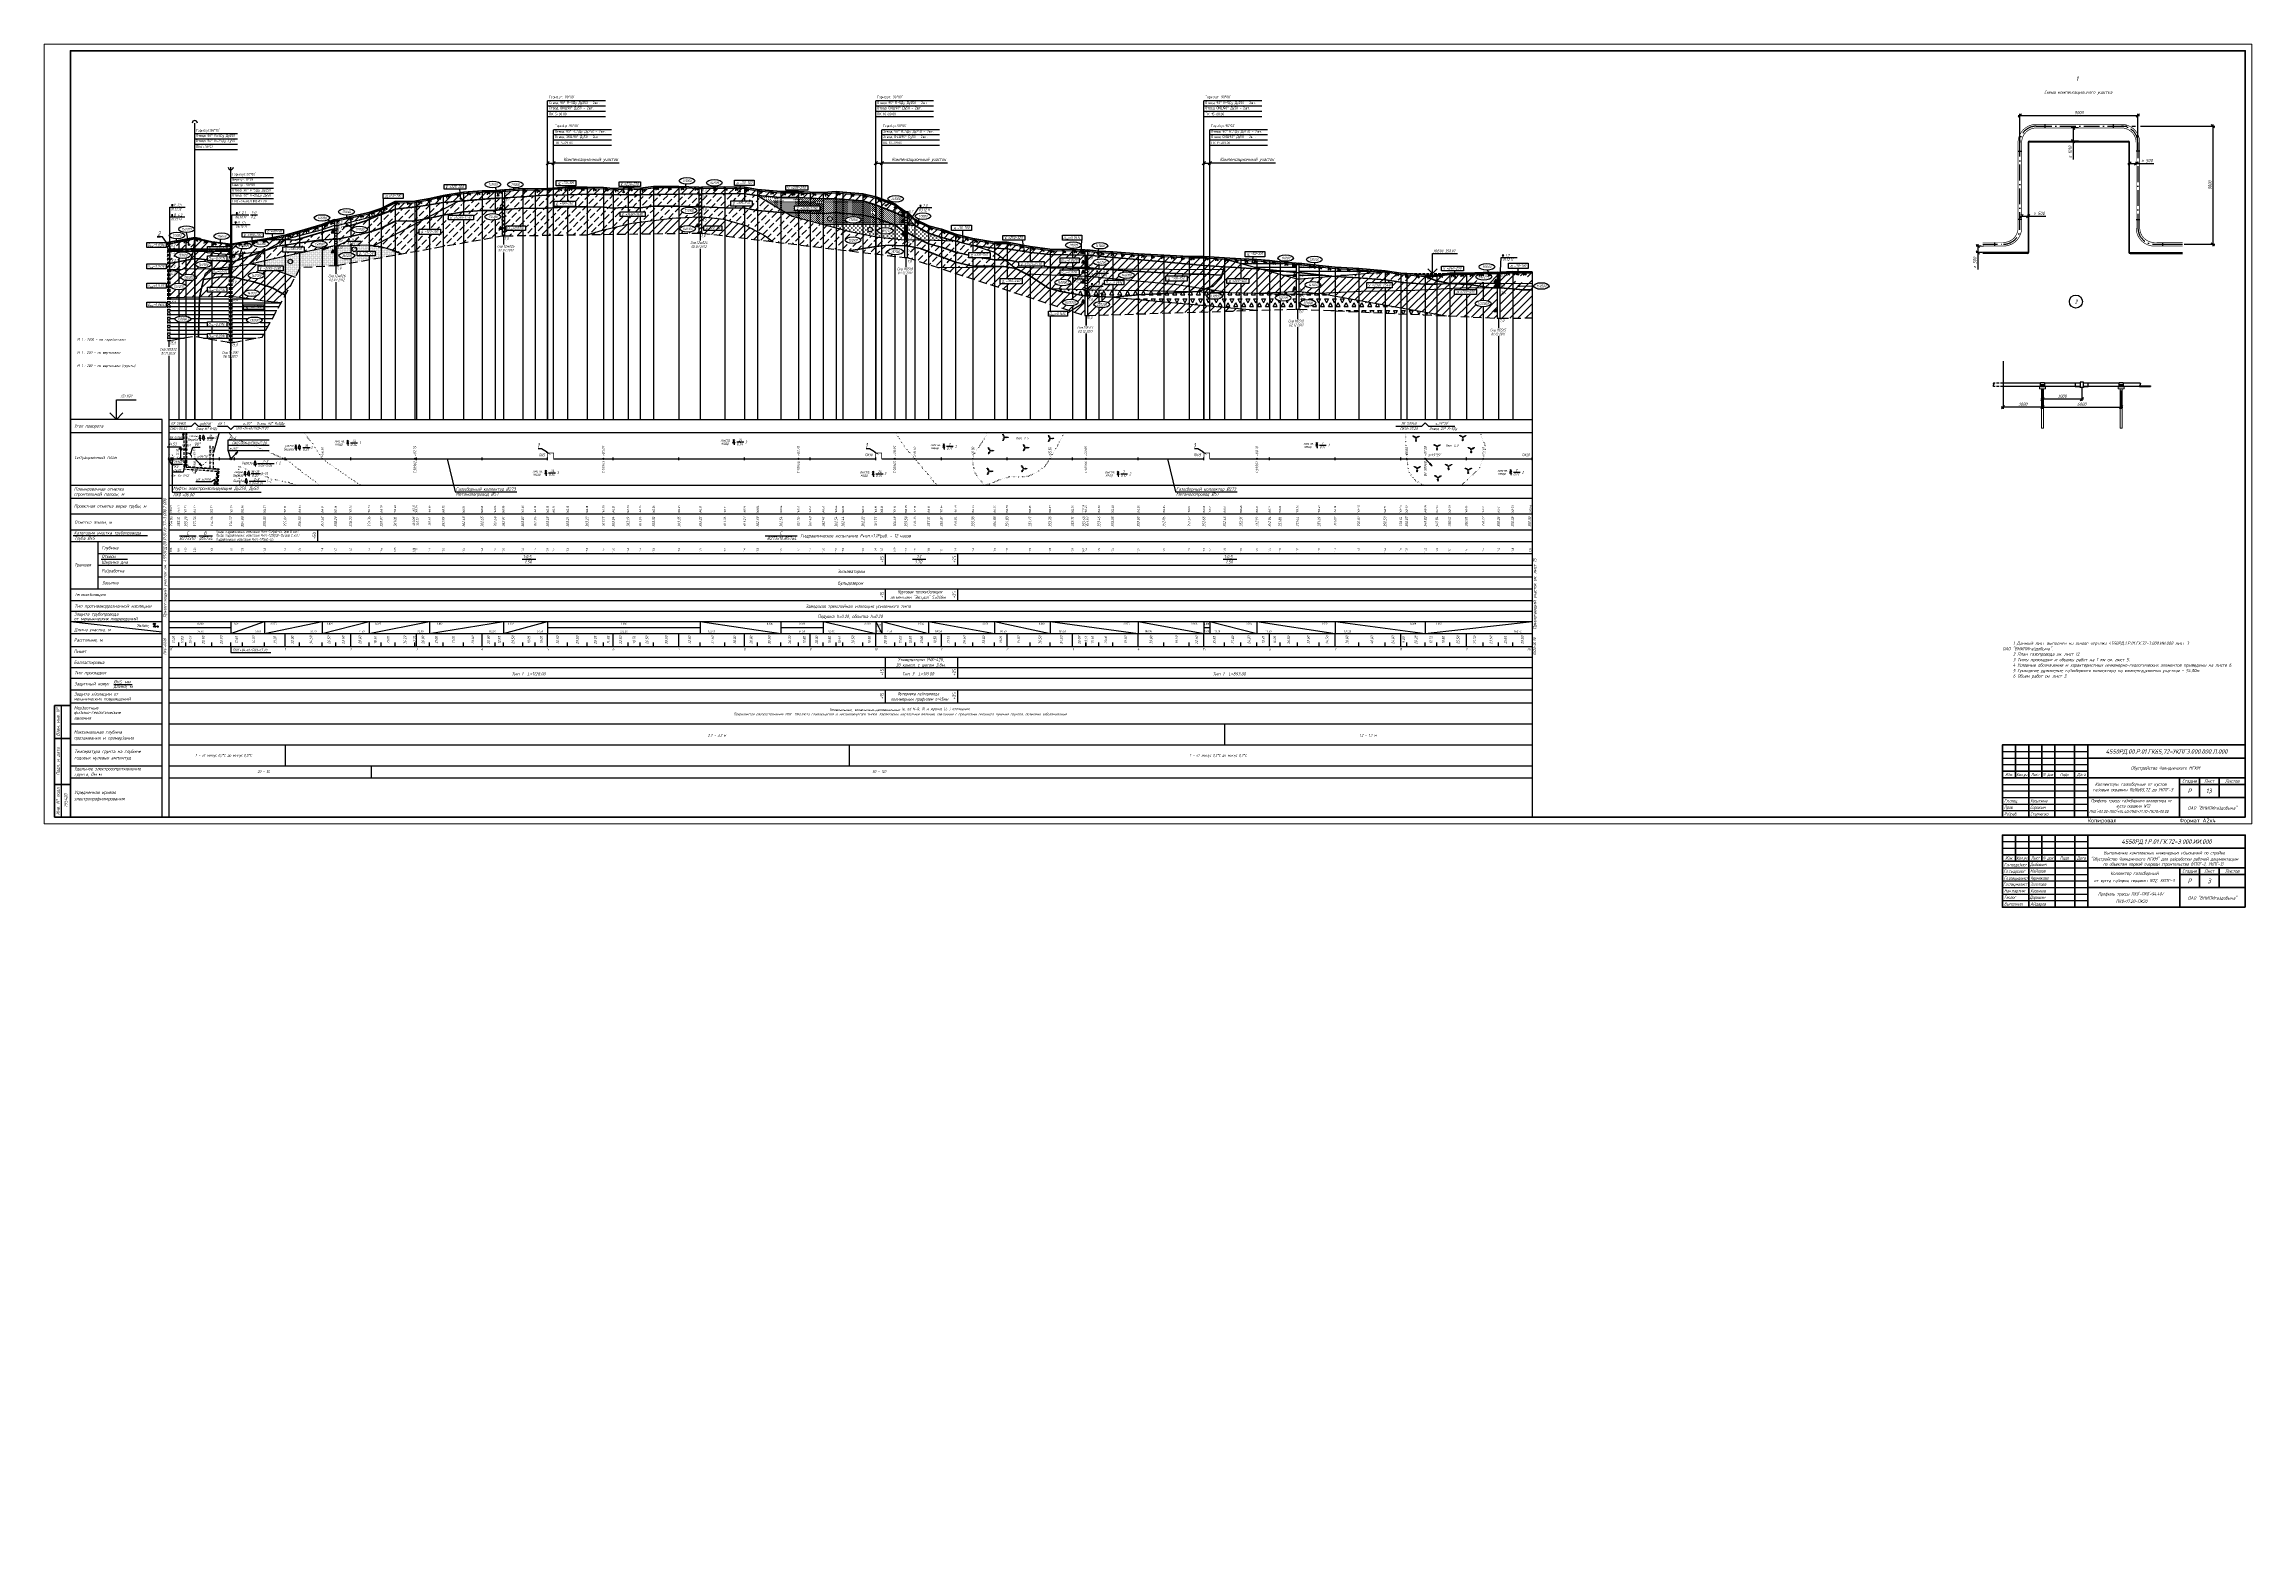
# Model space of a CAD drawing. Extents: x -1282 to 400, y 0 to 1149.
import ezdxf
from ezdxf import colors
from ezdxf.entities.mleader import LeaderData, LeaderLine
from ezdxf.enums import TextEntityAlignment as Align
from ezdxf.math import Vec2, Vec3

# ---------------------------------------------------------------- set-up
doc = ezdxf.new("R2010")
doc.units = 0
for name, pattern in [('ACAD_ISO10W100', [18, 12, -3, 0, -3]), ('IZ_HIDDEN', [3, 2, -1]), ('ИИ27003', [9.5, 6.5, -3]), ('ИИDash_20_10', [3, 2, -1]), ('ИИDot', [1, 0, -1]), ('ИИHidden', [3, 2, -1])]:
    doc.linetypes.add(name, pattern=pattern)
for name, color, linetype, lineweight in [('ИИ_ГЕОЛОГИЯ_025', 7, 'Continuous', 25), ('ИИ_ГЕОЛОГИЯ_050', 7, 'Continuous', 50), ('ИИ_ГЕОФИЗИКА_025', 7, 'Continuous', 25), ('ИИ_ГИДРОЛОГИЯ_025', 150, 'Continuous', 25), ('ИИ_ОФОРМЛЕНИЕ_025', 7, 'Continuous', 25), ('ИИ_ПРОФИЛЬ_025', 7, 'Continuous', 25), ('Тонкая', 252, 'Continuous', 13)]:
    doc.layers.add(name, color=color, linetype=linetype, lineweight=lineweight)
for name, color, linetype in [('ОМГ_текст', 1, 'Continuous'), ('Оформление', 7, 'Continuous'), ('Подвал', 7, 'Continuous'), ('Профиль', 7, 'Continuous'), ('ТХ-Л', 140, 'Continuous')]:
    doc.layers.add(name, color=color, linetype=linetype)
doc.styles.add('1', font='simplex.shx', dxfattribs={"width": 0.8, "height": 1.5})
doc.styles.add('eskd', font='simplex.shx', dxfattribs={"width": 0.8, "height": 2})
doc.styles.add('GOST-2.304_Type-B', font='GOST Common.ttf')
doc.styles.add('VNIPISIMPLEXCUR', font='simplex.shx', dxfattribs={"width": 0.8, "oblique": 15})
doc.linetypes.add('ИИ27001', pattern='A,2.5,[1,3dservice.shx,S=1.85,R=180.00002,X=0,Y=0],2.5,-1', length=6)
doc.linetypes.add('ИИ27002', pattern='A,2,-0.6,[1,3dservice.shx,S=0.6,R=30.000013,X=0.9,Y=0],-0.6,[1,3dservice.shx,S=0.6,R=-30.000013,X=0.3,Y=0],-0.6,[1,3dservice.shx,S=0.6,R=209.999975,X=-0.3,Y=0],-0.6,[1,3dservice.shx,S=0.6,R=150.000007,X=-0.9,Y=0],-0.6,2', length=7)
doc.linetypes.add('ИИ27005', pattern='A,2.5,[1,3dservice.shx,S=1.85,R=180.00002,X=0,Y=0],2.5,-2,[4,3dservice.shx,S=0.5,R=0,X=0,Y=0],-2', length=9)
doc.dimstyles.new('Алекс', dxfattribs={"dimtxt": 2.5, "dimasz": 2.5, "dimexe": 1.33, "dimexo": 1, "dimgap": 1, "dimtad": 1, "dimdec": 0, "dimlfac": 100, "dimrnd": 1, "dimzin": 0, "dimdsep": 46, "dimtxsty": 'Standard', "dimblk": 'OBLIQUE', "dimcen": 2.5, "dimdle": 1.33, "dimadec": 0, "dimazin": 0, "dimtfac": 1, "dimtdec": 0, "dimtofl": 0, "dimtmove": 0, "dimatfit": 3, "dimfxl": 1, "dimtolj": 1, "dimtzin": 0, "dimarcsym": 0})
doc.dimstyles.new('ИИ-1000-м-dm$0', dxfattribs={"dimtxt": 2.5, "dimasz": 2.5, "dimexe": 1.25, "dimexo": 0, "dimgap": 1, "dimtad": 1, "dimtoh": 1, "dimzin": 1, "dimdsep": 46, "dimtxsty": 'VNIPISIMPLEXCUR', "dimblk": 'OBLIQUE', "dimcen": 2.5, "dimaunit": 1, "dimazin": 0, "dimtfac": 1, "dimtmove": 1, "dimatfit": 2, "dimfxl": 1, "dimarcsym": 0})
doc.dimstyles.new('ИИ-1000-м-dm$2', dxfattribs={"dimtxt": 2.5, "dimasz": 2.5, "dimexe": 1.25, "dimexo": 0, "dimgap": 1, "dimtad": 2, "dimtoh": 1, "dimzin": 1, "dimdsep": 46, "dimtxsty": 'VNIPISIMPLEXCUR', "dimcen": 2.5, "dimaunit": 1, "dimazin": 0, "dimtfac": 1, "dimtmove": 1, "dimatfit": 2, "dimfxl": 1, "dimarcsym": 0})
pattern_1 = [(45, (-1605.2575, 894.792), (-3, 3), [5, -2])]
pattern_2 = [(45, (-1608.2575, 894.792), (-3, 3), [])]
pattern_3 = [(0, (-1608.2575, 894.79206), (0.5, 0.5), [0, -1])]
pattern_4 = [(0, (-1608.2575, 894.7921), (0.75, 0.75), [0, -1.5])]
pattern_5 = [(0, (-1608.2575, 894.792), (1.5, 1.5), [0, -3])]
pattern_6 = [(0, (-1608.2575, 894.792), (1.5, 9), [3, -3]), (63.43495, (-1608.2575, 894.792), (1.5, 9), [3.354102, -16.77051]), (116.56505, (-1605.2575, 894.792), (-1.5, -9), [3.354102, -6.708204]), (0, (-1605.2575, 900.792), (1.5, 9), [3, -3]), (296.56505, (-1605.2575, 900.792), (6, 5e-09), [3.354102, -6.708204]), (243.43495, (-1602.2575, 900.792), (-1.5, -9), [3.354102, -16.77051])]
pattern_7 = [(0, (-1608.2575, 894.792), (0, 3), [])]
pattern_8 = [(45, (-1608.2575, 894.792), (-1.4142136, 1.4142136), [])]
pattern_9 = [(0, (-1608.2575, 894.792), (0, 2), [])]

# ---------------------------------------------------------------- blocks, each defined once
blk = doc.blocks.new('ИИ14001')
at = {"color": 0}
blk.add_lwpolyline([(0, 0), (1.8, 3)], dxfattribs=at)
for centre in [(0.4, 2.5), (1.5, 0.5), (3.1, 0.5)]:
    blk.add_circle(centre, 0.5, dxfattribs=at)
blk = doc.blocks.new('ИИ04007')
at = {"color": 0, "linetype": 'Continuous', "lineweight": 25}
blk.add_lwpolyline([(-70, 0), (-70, -303), (0, -303), (0, 0), (-70, 0)], close=True, dxfattribs=at)
for points in [[(-70, -10), (0, -10)], [(-70, -50), (0, -50)], [(-70, -60), (0, -60)], [(-70, -72), (0, -72)], [(-70, -84), (0, -84)], [(-70, -93), (0, -93)], [(-70, -93), (-49, -93)], [(-67.8, -88.5), (-11.2, -88.5)], [(-49, -93), (-49, -102)], [(-49, -93), (-49, -129)], [(-49, -102), (0, -102)], [(-49, -111), (0, -111)], [(-46.6, -106.5), (-26.5, -106.5)], [(-70, -129), (0, -129)], [(-49, -120), (0, -120)], [(-70, -138), (0, -138)], [(-70, -146), (0, -146)], [(-70, -154), (0, -154)], [(-70, -154), (0, -161.9)], [(-70, -163), (0, -163)], [(-70, -173), (0, -173)], [(-70, -181), (0, -181)], [(-70, -189), (0, -189)], [(-70, -197), (0, -197)], [(-70, -206), (0, -206)], [(-70, -216), (0, -216)], [(-37, -202), (-23, -202)], [(-70, -232), (0, -232)], [(-70, -248), (0, -248)], [(-70, -264), (0, -264)], [(-70, -273), (0, -273)]]:
    blk.add_lwpolyline(points, dxfattribs=at)
at = {"color": 0, "linetype": 'Continuous', "lineweight": 25, "const_width": 0.365}
blk.add_lwpolyline([(-48, -270.5, 1), (-47.6, -270.5, 1)], format="xyb", close=True, dxfattribs=at)
at = {"color": 0, "linetype": 'Continuous', "lineweight": 25}
blk.add_blockref('ИИ14001', (-6.7, -158.3), dxfattribs=at)
at = {"color": 0, "linetype": 'Continuous', "lineweight": 25, "style": 'VNIPISIMPLEXCUR', "oblique": 15, "width": 0.8}
for s, p in [('Угол поворота', (-67, -6.2)), ('Ситуационный план', (-66.9, -30.2)), ('строительной полосы, м', (-67.4, -58.1)), ('Проектная отметка верха трубы, м', (-67.3, -67.2)), ('Планировочная отметка', (-67.3, -54.2)), ('Отметка земли, м', (-66.9, -79.5)), ('Категория участка трубопровода', (-67.3, -87.6)), ('Труба %%CxS', (-67, -91.7)), ('Глубина', (-46.3, -99)), ('Траншея', (-67, -111.9)), ('Ширина дна', (-46.3, -109.9)), ('Разработка', (-46.3, -116.5)), ('Откосы', (-46.3, -105.6)), ('Теплоизоляция', (-66.9, -134.6)), ('Засыпка', (-46, -125.6)), ('Защита трубопровода', (-67.2, -149.5)), ('от механических повреждений', (-67.2, -153)), ('Тип противокоррозионной изоляции', (-66.9, -143.4)), ('Длина участка, м', (-67.1, -161.3)), ('Расстояние, м', (-67.3, -169.2)), ('Уклон,', (-19.4, -158.2)), ('Пикет', (-67.4, -178)), ('Балластировка', (-67.4, -186.3)), ('Защитный кожух', (-67, -202.6)), ('Тип прокладки', (-67, -194.2)), ('%%CxS, мм', (-37, -201.1)), ('механических повреждений', (-67.4, -214.1)), ('Мерзлотные', (-67.3, -221)), ('Защита изоляции от', (-67.2, -210.4)), ('длина, м', (-37.2, -204.6)), ('физико-геологические', (-67.3, -224.5)), ('явления', (-67.1, -228.7)), ('протаивания и промерзания', (-67.4, -243.9)), ('Максимальная глубина', (-67.3, -239.4)), ('Температура грунта на глубине', (-67, -254.2)), ('годовых нулевых амплитуд', (-67.1, -259)), ('Удельное электросопротивление', (-67, -267.3)), ('грунта, Ом м', (-67, -271.5)), ('Усредненная кривая', (-66.8, -285.4)), ('электропрофилирования', (-67.2, -290.2))]:
    blk.add_text(s, height=2.5, dxfattribs=at).set_placement(p)
blk = doc.blocks.new('ИИ15002')
at = {"linetype": 'Continuous', "lineweight": 25}
h = blk.add_hatch(color=0, dxfattribs=at)
edge = h.paths.add_edge_path()
edge.add_arc((0, 0), 0.3, 0, 360)
at = {"color": 0, "linetype": 'Continuous', "lineweight": 25}
blk.add_circle((0, 0), 0.3, dxfattribs=at)
at = {"color": 0, "linetype": 'Continuous', "style": 'VNIPISIMPLEXCUR', "oblique": 15, "width": 0.8}
blk.add_attdef('STATIONING', (1, 1.3), '', height=2, rotation=90, dxfattribs=at)
at = {"color": 7, "linetype": 'Continuous', "style": 'VNIPISIMPLEXCUR', "oblique": 15, "width": 0.8}
blk.add_attdef('HEIGHT', text='', height=2, dxfattribs=at).set_placement((0, -1.3), align=Align.TOP_CENTER)
blk = doc.blocks.new('ИИ053672А')
at = {"color": 0, "linetype": 'Continuous'}
for points in [[(1, 0.9), (0, 1.5), (-1, 0.9)], [(0.8, 2), (0, 2.5), (-0.8, 2)], [(0.7, 3.1), (0, 3.5), (-0.7, 3.1)], [(0, 3.5), (0, 0), (0.7, 0)]]:
    blk.add_lwpolyline(points, dxfattribs=at)
at = {"color": 0, "linetype": 'Continuous', "style": 'VNIPISIMPLEXCUR', "oblique": 15, "width": 0.8}
blk.add_attdef('RACE2', text='', height=2, dxfattribs=at).set_placement((-2, 1.2), align=Align.TOP_RIGHT)
blk.add_attdef('RACE1', text='', height=2, dxfattribs=at).set_placement((-2, 2.2), align=Align.RIGHT)
blk.add_attdef('HEIGHT', (2, 2.2), '', height=2, dxfattribs=at)
blk.add_attdef('THICKNESS', text='', height=2, dxfattribs=at).set_placement((2, 1.2), align=Align.TOP_LEFT)
blk.add_attdef('DISTANCE', text='', height=2, dxfattribs=at).set_placement((8.5, 1.8), align=Align.MIDDLE_LEFT)
blk = doc.blocks.new('ИИ053674А')
at = {"color": 0, "linetype": 'Continuous'}
for points in [[(-0.3, 0.9), (-1.3, 1.5), (-2.3, 0.9)], [(-0.5, 2), (-1.3, 2.5), (-2.2, 2)], [(-0.7, 3.1), (-1.3, 3.5), (-2, 3.1)], [(-1.3, 3.5), (-1.3, 0), (-0.7, 0)], [(1.4, 0.9), (1.4, 0), (2, 0)]]:
    blk.add_lwpolyline(points, dxfattribs=at)
blk.add_lwpolyline([(1.4, 0.9), (1.5, 0.9), (1.7, 0.9), (1.8, 0.9), (2, 0.9), (2.1, 0.9), (2.2, 0.9), (2.3, 1), (2.3, 1.1), (2.3, 1.2), (2.3, 1.2), (2.3, 1.3), (2.3, 1.4), (2.3, 1.4), (2.2, 1.5), (2.1, 1.6), (2.1, 1.7), (2, 1.8), (1.9, 1.8), (1.9, 1.9), (1.9, 1.9), (1.9, 2), (1.9, 2), (1.9, 2), (1.9, 2), (2, 2.1), (2, 2.2), (2.1, 2.3), (2.1, 2.4), (2.1, 2.4), (2.1, 2.5), (2, 2.6), (2, 2.6), (1.9, 2.6), (1.9, 2.7), (1.8, 2.7), (1.8, 2.8), (1.7, 2.8), (1.7, 2.8), (1.7, 2.8), (1.7, 2.8), (1.7, 2.9), (1.7, 2.9), (1.7, 2.9), (1.7, 3), (1.7, 3), (1.8, 3.1), (1.8, 3.2), (1.7, 3.2), (1.7, 3.3), (1.7, 3.4), (1.6, 3.4), (1.6, 3.4), (1.5, 3.5), (1.5, 3.5), (1.4, 3.5), (1.4, 3.5), (1.3, 3.5), (1.2, 3.5), (1.2, 3.5), (1.1, 3.4), (1.1, 3.4), (1, 3.4), (1, 3.3), (1, 3.2), (0.9, 3.2), (0.9, 3.1), (1, 3), (1, 3), (1, 2.9), (1, 2.9), (1, 2.9), (1, 2.8), (1, 2.8), (1, 2.8), (1, 2.8), (0.9, 2.8), (0.9, 2.7), (0.8, 2.7), (0.8, 2.6), (0.7, 2.6), (0.7, 2.6), (0.6, 2.5), (0.6, 2.4), (0.6, 2.4), (0.6, 2.3), (0.7, 2.2), (0.7, 2.1), (0.8, 2), (0.8, 2), (0.8, 2), (0.8, 2), (0.8, 1.9), (0.8, 1.9), (0.8, 1.8), (0.7, 1.8), (0.6, 1.7), (0.6, 1.6), (0.5, 1.5), (0.4, 1.4), (0.4, 1.4), (0.4, 1.3), (0.4, 1.2), (0.4, 1.2), (0.4, 1.1), (0.4, 1), (0.5, 0.9), (0.6, 0.9), (0.7, 0.9), (0.9, 0.9), (1, 0.9), (1.2, 0.9)], close=True, dxfattribs=at)
at = {"color": 0, "linetype": 'Continuous', "style": 'VNIPISIMPLEXCUR', "oblique": 15, "width": 0.8}
blk.add_attdef('RACE2', text='', height=2, dxfattribs=at).set_placement((-3.2, 1.2), align=Align.TOP_RIGHT)
blk.add_attdef('RACE1', text='', height=2, dxfattribs=at).set_placement((-3.2, 2.2), align=Align.RIGHT)
blk.add_attdef('HEIGHT', (3, 2), '', height=2, dxfattribs=at)
blk.add_attdef('THICKNESS', text='', height=2, dxfattribs=at).set_placement((3, 1.5), align=Align.TOP_LEFT)
blk.add_attdef('DISTANCE', text='', height=2, dxfattribs=at).set_placement((9.5, 1.7), align=Align.MIDDLE_LEFT)
blk = doc.blocks.new('ИИ053671А')
at = {"color": 0, "linetype": 'Continuous'}
blk.add_lwpolyline([(0, 0.9), (0.1, 0.9), (0.3, 0.9), (0.5, 0.9), (0.6, 0.9), (0.7, 0.9), (0.8, 0.9), (0.9, 1), (1, 1.1), (1, 1.2), (1, 1.2), (1, 1.3), (1, 1.4), (0.9, 1.4), (0.9, 1.5), (0.8, 1.6), (0.7, 1.7), (0.6, 1.8), (0.6, 1.8), (0.5, 1.9), (0.5, 1.9), (0.5, 2), (0.5, 2), (0.5, 2), (0.5, 2), (0.6, 2.1), (0.7, 2.2), (0.7, 2.3), (0.7, 2.4), (0.7, 2.4), (0.7, 2.5), (0.7, 2.6), (0.6, 2.6), (0.6, 2.6), (0.5, 2.7), (0.5, 2.7), (0.4, 2.8), (0.4, 2.8), (0.3, 2.8), (0.3, 2.8), (0.3, 2.8), (0.3, 2.9), (0.3, 2.9), (0.4, 2.9), (0.4, 3), (0.4, 3), (0.4, 3.1), (0.4, 3.2), (0.4, 3.2), (0.4, 3.3), (0.3, 3.4), (0.3, 3.4), (0.2, 3.4), (0.2, 3.5), (0.1, 3.5), (0.1, 3.5), (0, 3.5), (-0.1, 3.5), (-0.1, 3.5), (-0.2, 3.5), (-0.2, 3.4), (-0.3, 3.4), (-0.3, 3.4), (-0.4, 3.3), (-0.4, 3.2), (-0.4, 3.2), (-0.4, 3.1), (-0.4, 3), (-0.4, 3), (-0.4, 2.9), (-0.3, 2.9), (-0.3, 2.9), (-0.3, 2.8), (-0.3, 2.8), (-0.3, 2.8), (-0.4, 2.8), (-0.4, 2.8), (-0.5, 2.7), (-0.5, 2.7), (-0.6, 2.6), (-0.6, 2.6), (-0.7, 2.6), (-0.7, 2.5), (-0.7, 2.4), (-0.7, 2.4), (-0.7, 2.3), (-0.7, 2.2), (-0.6, 2.1), (-0.5, 2), (-0.5, 2), (-0.5, 2), (-0.5, 2), (-0.5, 1.9), (-0.5, 1.9), (-0.6, 1.8), (-0.6, 1.8), (-0.7, 1.7), (-0.8, 1.6), (-0.9, 1.5), (-0.9, 1.4), (-1, 1.4), (-1, 1.3), (-1, 1.2), (-1, 1.2), (-1, 1.1), (-0.9, 1), (-0.8, 0.9), (-0.7, 0.9), (-0.6, 0.9), (-0.5, 0.9), (-0.3, 0.9), (-0.1, 0.9)], close=True, dxfattribs=at)
blk.add_lwpolyline([(0, 0.9), (0, 0), (0.7, 0)], dxfattribs=at)
at = {"color": 0, "linetype": 'Continuous', "style": 'VNIPISIMPLEXCUR', "oblique": 15, "width": 0.8}
blk.add_attdef('RACE2', text='', height=2, dxfattribs=at).set_placement((-2, 1.2), align=Align.TOP_RIGHT)
blk.add_attdef('RACE1', text='', height=2, dxfattribs=at).set_placement((-2, 2.2), align=Align.RIGHT)
blk.add_attdef('HEIGHT', (2, 2.2), '', height=2, dxfattribs=at)
blk.add_attdef('THICKNESS', text='', height=2, dxfattribs=at).set_placement((2, 1.2), align=Align.TOP_LEFT)
blk.add_attdef('DISTANCE', text='', height=2, dxfattribs=at).set_placement((8.5, 1.8), align=Align.MIDDLE_LEFT)
blk = doc.blocks.new('ИИ25020')
at = {"color": 0, "linetype": 'Continuous', "lineweight": 25}
blk.add_ellipse((0, 0), major_axis=(-6, 0), ratio=0.416667, dxfattribs=at)
at = {"color": 0, "linetype": 'Continuous', "style": 'VNIPISIMPLEXCUR', "oblique": 15, "width": 0.75}
blk.add_attdef('INDEX', text='', height=2, dxfattribs=at).set_placement((0, 0), align=Align.MIDDLE_CENTER)
blk = doc.blocks.new('ИИ16001')
at = {"linetype": 'Continuous', "lineweight": 25}
h = blk.add_hatch(color=0, dxfattribs=at)
edge = h.paths.add_edge_path()
edge.add_arc((0, 0), 0.5, 0, 360)
at = {"color": 0, "linetype": 'Continuous', "lineweight": 25}
blk.add_circle((0, 0), 0.5, dxfattribs=at)
blk = doc.blocks.new('ИИ25023')
at = {"linetype": 'Continuous', "lineweight": 25}
blk.add_hatch(color=0, dxfattribs=at).paths.add_polyline_path([(1.9, 1.7), (0.8, 1.7), (1.3, 0.7)])
at = {"color": 0, "linetype": 'Continuous', "lineweight": 25, "flags": 128}
blk.add_lwpolyline([(1.9, 1.7), (0.8, 1.7), (1.3, 0.7)], close=True, dxfattribs=at)
at = {"color": 0, "linetype": 'Continuous', "style": 'VNIPISIMPLEXCUR', "oblique": 15, "width": 0.8}
for tag, p in [('UGV', (2.6, 0.7)), ('DATE', (1.3, -2.7))]:
    blk.add_attdef(tag, p, '', height=2, dxfattribs=at)
blk = doc.blocks.new('ИИ04101')
at = {"linetype": 'Continuous', "lineweight": 25}
blk.add_hatch(color=0, dxfattribs=at).paths.add_polyline_path([(5, -0.4), (7.5, 0), (5, 0.4)])
at = {"color": 0, "linetype": 'Continuous', "lineweight": 25}
blk.add_lwpolyline([(7.5, 0), (0, 0)], dxfattribs=at)
blk.add_lwpolyline([(5, -0.4), (7.5, 0), (5, 0.4)], close=True, dxfattribs=at)
blk = doc.blocks.new('ИИ053952')
at = {"linetype": 'Continuous', "lineweight": 25}
h = blk.add_hatch(color=0, dxfattribs=at)
edge = h.paths.add_edge_path()
edge.add_arc((-1.3, 2.1), 0.2, 0, 360)
h = blk.add_hatch(color=0, dxfattribs=at)
edge = h.paths.add_edge_path()
edge.add_arc((-0.8, 1.3), 0.3, 0, 360)
h = blk.add_hatch(color=0, dxfattribs=at)
edge = h.paths.add_edge_path()
edge.add_arc((1.5, 0), 0.3, 0, 360)
h = blk.add_hatch(color=0, dxfattribs=at)
edge = h.paths.add_edge_path()
edge.add_arc((2.5, 0.1), 0.2, 0, 360)
h = blk.add_hatch(color=0, dxfattribs=at)
edge = h.paths.add_edge_path()
edge.add_arc((-1.2, -2.2), 0.2, 0, 360)
h = blk.add_hatch(color=0, dxfattribs=at)
edge = h.paths.add_edge_path()
edge.add_arc((-0.7, -1.3), 0.3, 0, 360)
at = {"color": 0, "linetype": 'Continuous', "lineweight": 25}
for centre, radius in [((-1.3, 2.1), 0.2), ((-0.8, 1.3), 0.3), ((0, 0), 0.4), ((1.5, 0), 0.3), ((2.5, 0.1), 0.2), ((-1.2, -2.2), 0.2), ((-0.7, -1.3), 0.3)]:
    blk.add_circle(centre, radius, dxfattribs=at)
blk = doc.blocks.new('ИИ25004')
at = {"linetype": 'Continuous', "lineweight": 25}
blk.add_hatch(color=0, dxfattribs=at).paths.add_polyline_path([(-2.5, 0), (0, 0), (-1.2, 2.2)])
at = {"color": 0, "linetype": 'Continuous', "lineweight": 25}
blk.add_lwpolyline([(-2.5, 0), (0, 0), (-1.2, 2.2)], close=True, dxfattribs=at)
blk = doc.blocks.new('ИИ050052Р')
at = {"linetype": 'Continuous', "lineweight": 25}
h = blk.add_hatch(color=0, dxfattribs=at)
edge = h.paths.add_edge_path()
edge.add_arc((0, 0), 0.15, 0, 360)
at = {"color": 0, "linetype": 'Continuous', "lineweight": 25}
for radius in [0.75, 0.15]:
    blk.add_circle((0, 0), radius, dxfattribs=at)
at = {"color": 0, "linetype": 'Continuous', "style": 'VNIPISIMPLEXCUR', "oblique": 15, "width": 0.8}
for tag, p in [('NUMBER', (-2, -1)), ('STATIONING', (-2, -4.4)), ('ALPHA', (-2, -7.8))]:
    blk.add_attdef(tag, text='', height=2, dxfattribs=at).set_placement(p, align=Align.RIGHT)
for tag, p in [('CENTRE', (1.45, 0.7)), ('HEIGHT', (1.45, -2.7))]:
    blk.add_attdef(tag, p, '', height=2, dxfattribs=at)
at = {"color": 253, "linetype": 'Continuous', "style": 'VNIPISIMPLEXCUR', "oblique": 15, "width": 0.8, "flags": 1}
blk.add_attdef('NOTE', text='', height=1.6, dxfattribs=at).set_placement((-2, -10.8), align=Align.RIGHT)
blk = doc.blocks.new('*U35')
at = {"color": 0, "linetype": 'ByBlock', "lineweight": -2}
for points in [[(-1.9, 6.4), (-1.9, 14.4)], [(-1.9, 14.4), (29.3, 14.4)], [(-1.9, 10.4), (29.3, 10.4)], [(-1.9, 6.4), (29.3, 6.4)], [(0, 0), (-1.9, 6.4)]]:
    blk.add_lwpolyline(points, dxfattribs=at)
blk = doc.blocks.new('ИИ25006')
at = {"color": 5, "linetype": 'Continuous', "lineweight": 25}
blk.add_circle((0, 0), 1, dxfattribs=at)
at = {"color": 0, "linetype": 'Continuous', "style": 'VNIPISIMPLEXCUR', "oblique": 15, "width": 0.8}
blk.add_attdef('NUMBER', (2, -1), '', height=2, dxfattribs=at)
blk.add_attdef('VALUE', text='', height=2, dxfattribs=at).set_placement((0, -1.5), align=Align.TOP_CENTER)
blk = doc.blocks.new('ИИ15009')
at = {"linetype": 'Continuous', "lineweight": 25}
blk.add_hatch(color=0, dxfattribs=at).paths.add_polyline_path([(0, 0), (1.5, -0.5), (1.5, 0.5)])
at = {"color": 0, "linetype": 'Continuous', "lineweight": 25}
blk.add_lwpolyline([(0, 0), (1.5, -0.5), (1.5, 0.5)], close=True, dxfattribs=at)
blk.add_lwpolyline([(5, 0), (0, 0)], dxfattribs=at)
blk = doc.blocks.new('*D36')
at = {"layer": 'Defpoints', "color": 0, "transparency": 16777216}
for p in [(-1173.7, 852.8), (-1186.7, 832.8), (-1173.7, 826.5), (-1169.6, 835.2), (-148.1, 832.8)]:
    blk.add_point(p, dxfattribs=at)
at = {"layer": 'ИИ_ПРОФИЛЬ_025', "color": 0, "lineweight": -2, "transparency": 16777216}
for p, q in [((-1170.3, 836.2), (-1168.4, 841.7)), ((-1168.4, 841.7), (-1162.8, 841.7))]:
    blk.add_line(p, q, dxfattribs=at)
blk.add_arc((-1173.7, 832.8), 4.79, 30.2808, 59.7255, dxfattribs=at)
at = {"layer": 'ИИ_ПРОФИЛЬ_025', "color": 0, "transparency": 16777216}
for points in [[(-1171.4, 836.5), (-1171.2, 837.4), (-1173.7, 837.6)], [(-1169.2, 835.3), (-1170, 835.1), (-1168.9, 832.8)]]:
    blk.add_solid(points, dxfattribs=at)
at = {"layer": 'ИИ_ПРОФИЛЬ_025', "color": 0, "transparency": 16777216, "insert": (-1165.1, 844), "char_height": 2.5, "attachment_point": 5, "style": 'VNIPISIMPLEXCUR'}
blk.add_mtext('90°', dxfattribs=at)
blk = doc.blocks.new('ИИ02001')
at = {"color": 0, "linetype": 'Continuous', "lineweight": 50, "flags": 128}
for points in [[(0, 85), (-12, 85), (-12, 0), (0, 0)], [(-12, 60), (0, 60)], [(-12, 25), (0, 25)]]:
    blk.add_lwpolyline(points, dxfattribs=at)
at = {"color": 0, "linetype": 'Continuous', "lineweight": 25, "flags": 128}
blk.add_lwpolyline([(-7, 85), (-7, 0)], dxfattribs=at)
at = {"color": 0, "lineweight": 25, "style": 'VNIPISIMPLEXCUR', "oblique": 15, "width": 0.8}
for s, p in [('Взам. инв. N%%D', (-8.25, 72.5)), ('Подп. и дата', (-8.25, 42.5)), ('Инв. N%%d подл.', (-8.25, 12.5))]:
    blk.add_text(s, height=2.5, rotation=90, dxfattribs=at).set_placement(p, align=Align.CENTER)
at = {"color": 0, "lineweight": 25, "style": 'VNIPISIMPLEXCUR', "oblique": 15, "width": 0.8, "flags": 8}
for tag, p in [('А22', (-2.25, 72.5)), ('А20', (-2.25, 12.5))]:
    blk.add_attdef(tag, text='', height=2.5, rotation=90, dxfattribs=at).set_placement(p, align=Align.CENTER)
blk = doc.blocks.new('ИИ01001')
at = {"color": 0, "linetype": 'Continuous', "lineweight": 50, "flags": 128}
blk.add_lwpolyline([(0, 0), (-185, 0), (-185, 55), (0, 55)], close=True, dxfattribs=at)
for points in [[(-175, 35), (-175, 55)], [(-165, 0), (-165, 55)], [(-155, 35), (-155, 55)], [(-145, 0), (-145, 55)], [(-130, 0), (-130, 55)], [(-120, 0), (-120, 55)], [(-185, 40), (-120, 40)], [(-185, 35), (-120, 35)], [(-120, 45), (0, 45)], [(-120, 30), (0, 30)], [(-50, 0), (-50, 30)], [(-50, 25), (0, 25)], [(-35, 15), (-35, 30)], [(-20, 15), (-20, 30)], [(-120, 15), (0, 15)]]:
    blk.add_lwpolyline(points, dxfattribs=at)
at = {"color": 0, "linetype": 'Continuous', "lineweight": 25, "flags": 128}
for points in [[(-185, 50), (-120, 50)], [(-185, 45), (-120, 45)], [(-185, 30), (-120, 30)], [(-185, 25), (-120, 25)], [(-185, 20), (-120, 20)], [(-185, 15), (-120, 15)], [(-185, 10), (-120, 10)], [(-185, 5), (-120, 5)]]:
    blk.add_lwpolyline(points, dxfattribs=at)
at = {"color": 0, "lineweight": 25, "style": 'VNIPISIMPLEXCUR', "oblique": 15}
for s, width, p in [('Изм.', 0.7, (-180, 36.25)), ('Кол.уч.', 0.7, (-170, 36.25)), ('Лист', 0.7, (-160, 36.25)), ('N док.', 0.7, (-150, 36.25)), ('Подп.', 0.7, (-137.5, 36.25)), ('Дата', 0.7, (-125, 36.25)), ('Стадия', 0.8, (-42.5, 26.25)), ('Лист', 0.8, (-27.5, 26.25)), ('Листов', 0.8, (-10, 26.25)), ('ОАО "ВНИПИгаздобыча"', 0.8, (-25, 5.75))]:
    blk.add_text(s, height=2.5, dxfattribs=dict(at, width=width)).set_placement(p, align=Align.CENTER)
at = {"color": 0, "lineweight": 25, "style": 'VNIPISIMPLEXCUR', "oblique": 15, "flags": 8}
for tag, width, p in [('А14_3', 0.7, (-180, 51.25)), ('А16_3', 0.7, (-160, 51.25)), ('А18_3', 0.7, (-137.5, 51.25)), ('А19_3', 0.5, (-125, 51.25)), ('А14_2', 0.7, (-180, 46.25)), ('А14_1', 0.7, (-180, 41.25)), ('А16_2', 0.7, (-160, 46.25)), ('А16_1', 0.7, (-160, 41.25)), ('А18_2', 0.7, (-137.5, 46.25)), ('А18_1', 0.7, (-137.5, 41.25)), ('А19_2', 0.5, (-125, 46.25)), ('А19_1', 0.5, (-125, 41.25)), ('А2_3', 0.8, (-60, 31.25)), ('А2_2', 0.8, (-60, 36.25)), ('А2_1', 0.8, (-60, 41.25)), ('А3_3', 0.8, (-85, 16.25)), ('А3_2', 0.8, (-85, 21.25)), ('А3_1', 0.8, (-85, 26.25)), ('А4_3', 0.8, (-85, 1.25)), ('А4_2', 0.8, (-85, 6.25)), ('А4_1', 0.8, (-85, 11.25))]:
    blk.add_attdef(tag, text='', height=2.5, dxfattribs=dict(at, width=width)).set_placement(p, align=Align.CENTER)
at = {"color": 0, "lineweight": 35, "style": 'VNIPISIMPLEXCUR', "oblique": 15, "width": 0.8, "flags": 8}
for tag, p in [('А1', (-60, 48.25)), ('А6', (-42.5, 18.25)), ('А7', (-27.5, 18.25)), ('А8', (-10, 18.25))]:
    blk.add_attdef(tag, text='', height=3.5, dxfattribs=at).set_placement(p, align=Align.CENTER)
at = {"color": 0, "lineweight": 25, "style": 'VNIPISIMPLEXCUR', "oblique": 15, "width": 0.7, "flags": 8}
for tag, p in [('А10_7', (-183.75, 31.25)), ('А11_7', (-163.75, 31.25)), ('А10_6', (-183.75, 26.25)), ('А10_5', (-183.75, 21.25)), ('А10_4', (-183.75, 16.25)), ('А11_6', (-163.75, 26.25)), ('А11_5', (-163.75, 21.25)), ('А11_4', (-163.75, 16.25)), ('А10_3', (-183.75, 11.25)), ('А10_2', (-183.75, 6.25)), ('А10_1', (-183.75, 1.25)), ('А11_3', (-163.75, 11.25)), ('А11_2', (-163.75, 6.25)), ('А11_1', (-163.75, 1.25))]:
    blk.add_attdef(tag, p, '', height=2.5, dxfattribs=at)
blk = doc.blocks.new('ИИ25042')
at = {"color": 0, "linetype": 'Continuous', "lineweight": 25}
blk.add_circle((0, 0), 1.75, dxfattribs=at)
at = {"color": 0, "linetype": 'Continuous', "style": 'VNIPISIMPLEXCUR', "oblique": 15, "width": 0.8}
blk.add_attdef('CAPTION', text='', height=2, dxfattribs=at).set_placement((0, 0.3), align=Align.MIDDLE_CENTER)
blk = doc.blocks.new('ИИ25010')
at = {"color": 0, "linetype": 'Continuous', "lineweight": 25}
for points in [[(0, 0), (3, 0), (0.5, -1), (2.5, -1), (1, -2), (2, -2), (1.5, -3), (1.5, -5)], [(4.9, -1.2), (2.8, -3.4)], [(5.5, -2.1), (3.7, -3.9)], [(6, -3), (4.6, -4.4)]]:
    blk.add_lwpolyline(points, dxfattribs=at)
blk = doc.blocks.new('_Oblique')
at = {"color": 0, "linetype": 'ByBlock', "lineweight": -2}
blk.add_line((-0.5, -0.5), (0.5, 0.5), dxfattribs=at)
blk = doc.blocks.new('*D37')
at = {"layer": 'Defpoints', "color": 0, "transparency": 16777216}
for p in [(-1177.7, 840.1), (-1173.7, 840.1, 177.8), (-1173.7, 832.8)]:
    blk.add_point(p, dxfattribs=at)
at = {"layer": 'ИИ_ПРОФИЛЬ_025', "color": 0, "lineweight": -2, "transparency": 16777216}
for p, q in [((-1187.9, 842.1), (-1177.7, 842.1)), ((-1177.7, 842.1), (-1177.7, 840.1)), ((-1173.7, 840.1), (-1179, 840.1)), ((-1173.7, 832.8), (-1179, 832.8)), ((-1177.7, 832.8), (-1177.7, 840.1))]:
    blk.add_line(p, q, dxfattribs=at)
at = {"layer": 'ИИ_ПРОФИЛЬ_025', "color": 0, "lineweight": -2, "transparency": 16777216, "xscale": 2, "yscale": 2, "zscale": 2}
for p, rotation in [((-1177.7, 840.1), 90.00634084532464), ((-1177.7, 832.8), 270.0063408453246)]:
    blk.add_blockref('_Oblique', p, dxfattribs=dict(at, rotation=rotation))
at = {"layer": 'ИИ_ПРОФИЛЬ_025', "color": 0, "transparency": 16777216, "insert": (-1183.8, 844.1), "char_height": 2, "attachment_point": 5, "style": 'VNIPISIMPLEXCUR'}
blk.add_mtext('14.53', dxfattribs=at)
blk = doc.blocks.new('Siberia.Format{2cbf39c7-8ef5-4aea-8fe3-75a881f60512}')
at = {"layer": 'ИИ_ПРОФИЛЬ_025', "color": 0, "linetype": 'Continuous', "lineweight": 15}
blk.add_lwpolyline([(0, 0), (1682, 0), (1682, 594), (0, 594), (0, 0)], dxfattribs=at)
at = {"layer": 'ИИ_ПРОФИЛЬ_025', "color": 0, "linetype": 'Continuous', "lineweight": 60}
blk.add_lwpolyline([(20, 5), (1677, 5), (1677, 589), (20, 589), (20, 5)], dxfattribs=at)
at = {"layer": 'ИИ_ПРОФИЛЬ_025', "color": 0, "style": 'GOST-2.304_Type-B'}
for s, p in [('Копировал', (1557, 1)), ('Формат А2x4', (1627, 1))]:
    blk.add_text(s, height=3, dxfattribs=at).set_placement(p)
blk = doc.blocks.new('*D45')
at = {"layer": 'Defpoints', "color": 0, "transparency": 16777216}
for p in [(313.5, 1094.5), (223.5, 1067.3), (313.5, 1067.3)]:
    blk.add_point(p, dxfattribs=at)
at = {"layer": 'ТХ-Л', "color": 0, "lineweight": -2, "transparency": 16777216}
for p, q in [((222.2, 1094.5), (314.8, 1094.5)), ((223.5, 1068.3), (223.5, 1095.8)), ((313.5, 1068.3), (313.5, 1095.8))]:
    blk.add_line(p, q, dxfattribs=at)
at = {"layer": 'ТХ-Л', "color": 0, "lineweight": -2, "transparency": 16777216, "xscale": 2.5, "yscale": 2.5, "zscale": 2.5, "rotation": 180}
blk.add_blockref('_Oblique', (223.5, 1094.5), dxfattribs=at)
at = {"layer": 'ТХ-Л', "color": 0, "lineweight": -2, "transparency": 16777216, "xscale": 2.5, "yscale": 2.5, "zscale": 2.5}
blk.add_blockref('_Oblique', (313.5, 1094.5), dxfattribs=at)
at = {"layer": 'ТХ-Л', "color": 0, "transparency": 16777216, "insert": (268.5, 1096.7), "char_height": 2.5, "attachment_point": 5, "style": 'VNIPISIMPLEXCUR'}
blk.add_mtext('\\A1;9000', dxfattribs=at)
blk = doc.blocks.new('*D46')
at = {"layer": 'Defpoints', "color": 0, "transparency": 16777216}
for p in [(294.5, 1086.3), (332.5, 996.3), (370.6, 996.3)]:
    blk.add_point(p, dxfattribs=at)
at = {"layer": 'ТХ-Л', "color": 0, "lineweight": -2, "transparency": 16777216}
for p, q in [((295.5, 1086.3), (305.1, 1086.3)), ((308.9, 1086.3), (311.6, 1086.3)), ((315.4, 1086.3), (372, 1086.3)), ((370.6, 1087.6), (370.6, 995)), ((333.5, 996.3), (372, 996.3))]:
    blk.add_line(p, q, dxfattribs=at)
at = {"layer": 'ТХ-Л', "color": 0, "lineweight": -2, "transparency": 16777216, "xscale": 2.5, "yscale": 2.5, "zscale": 2.5}
for p, rotation in [((370.6, 1086.3), 90), ((370.6, 996.3), 270)]:
    blk.add_blockref('_Oblique', p, dxfattribs=dict(at, rotation=rotation))
at = {"layer": 'ТХ-Л', "color": 0, "transparency": 16777216, "insert": (368.4, 1041.3), "char_height": 2.5, "attachment_point": 5, "rotation": 90, "style": 'VNIPISIMPLEXCUR'}
blk.add_mtext('\\A1;9000', dxfattribs=at)
blk = doc.blocks.new('*D41')
at = {"layer": 'Defpoints', "color": 0, "transparency": 16777216}
for p in [(224.9, 1017.7), (229.9, 1017.7), (229.9, 1015.8)]:
    blk.add_point(p, dxfattribs=at)
at = {"layer": 'ТХ-Л', "color": 0, "lineweight": -2, "transparency": 16777216}
for p, q in [((223.6, 1017.7), (229.9, 1017.7)), ((224.9, 1018.7), (224.9, 1019)), ((229.9, 1016.8), (229.9, 1019)), ((229.9, 1017.7), (243.3, 1017.7))]:
    blk.add_line(p, q, dxfattribs=at)
at = {"layer": 'ТХ-Л', "color": 0, "lineweight": -2, "transparency": 16777216, "xscale": 2.5, "yscale": 2.5, "zscale": 2.5, "rotation": 180}
blk.add_blockref('_Oblique', (224.9, 1017.7), dxfattribs=at)
at = {"layer": 'ТХ-Л', "color": 0, "lineweight": -2, "transparency": 16777216, "xscale": 2.5, "yscale": 2.5, "zscale": 2.5}
blk.add_blockref('_Oblique', (229.9, 1017.7), dxfattribs=at)
at = {"layer": 'ТХ-Л', "color": 0, "transparency": 16777216, "insert": (238.1, 1019.9), "char_height": 2.5, "attachment_point": 5, "style": 'VNIPISIMPLEXCUR'}
blk.add_mtext('\\A1;≥ 500', dxfattribs=at)
blk = doc.blocks.new('*D42')
at = {"layer": 'Defpoints', "color": 0, "transparency": 16777216}
for p in [(196.8, 995), (191.5, 990), (196.8, 990)]:
    blk.add_point(p, dxfattribs=at)
at = {"layer": 'ТХ-Л', "color": 0, "lineweight": -2, "transparency": 16777216}
for p, q in [((195.8, 995), (190.2, 995)), ((191.5, 996.3), (191.5, 990)), ((195.8, 990), (190.2, 990)), ((191.5, 990), (191.5, 977.1))]:
    blk.add_line(p, q, dxfattribs=at)
at = {"layer": 'ТХ-Л', "color": 0, "lineweight": -2, "transparency": 16777216, "xscale": 2.5, "yscale": 2.5, "zscale": 2.5}
for p, rotation in [((191.5, 995), 90), ((191.5, 990), 270)]:
    blk.add_blockref('_Oblique', p, dxfattribs=dict(at, rotation=rotation))
at = {"layer": 'ТХ-Л', "color": 0, "transparency": 16777216, "insert": (189.2, 982.3), "char_height": 2.5, "attachment_point": 5, "rotation": 90, "style": 'VNIPISIMPLEXCUR'}
blk.add_mtext('\\A1;≥ 500', dxfattribs=at)
blk = doc.blocks.new('*D43')
at = {"layer": 'Defpoints', "color": 0, "transparency": 16777216}
for p in [(264.1, 1085), (269.2, 1085), (269.2, 1074.9)]:
    blk.add_point(p, dxfattribs=at)
at = {"layer": 'ТХ-Л', "color": 0, "lineweight": -2, "transparency": 16777216}
for p, q in [((268.2, 1085), (262.7, 1085)), ((264.1, 1085), (264.1, 1073.5)), ((268.2, 1074.9), (262.7, 1074.9)), ((264.1, 1074.9), (264.1, 1060.9))]:
    blk.add_line(p, q, dxfattribs=at)
at = {"layer": 'ТХ-Л', "color": 0, "lineweight": -2, "transparency": 16777216, "xscale": 2.5, "yscale": 2.5, "zscale": 2.5}
for p, rotation in [((264.1, 1085), 90), ((264.1, 1074.9), 270)]:
    blk.add_blockref('_Oblique', p, dxfattribs=dict(at, rotation=rotation))
at = {"layer": 'ТХ-Л', "color": 0, "transparency": 16777216, "insert": (261.8, 1066.6), "char_height": 2.5, "attachment_point": 5, "rotation": 90, "style": 'VNIPISIMPLEXCUR'}
blk.add_mtext('\\A1;≥ 1010', dxfattribs=at)
blk = doc.blocks.new('*D44')
at = {"layer": 'Defpoints', "color": 0, "transparency": 16777216}
for p in [(307.2, 1057.9), (312.2, 1057.9), (312.2, 1055.9)]:
    blk.add_point(p, dxfattribs=at)
at = {"layer": 'ТХ-Л', "color": 0, "lineweight": -2, "transparency": 16777216}
for p, q in [((305.8, 1057.9), (312.2, 1057.9)), ((307.2, 1058.9), (307.2, 1059.2)), ((312.2, 1056.9), (312.2, 1059.2)), ((312.2, 1057.9), (325.6, 1057.9))]:
    blk.add_line(p, q, dxfattribs=at)
at = {"layer": 'ТХ-Л', "color": 0, "lineweight": -2, "transparency": 16777216, "xscale": 2.5, "yscale": 2.5, "zscale": 2.5, "rotation": 180}
blk.add_blockref('_Oblique', (307.2, 1057.9), dxfattribs=at)
at = {"layer": 'ТХ-Л', "color": 0, "lineweight": -2, "transparency": 16777216, "xscale": 2.5, "yscale": 2.5, "zscale": 2.5}
blk.add_blockref('_Oblique', (312.2, 1057.9), dxfattribs=at)
at = {"layer": 'ТХ-Л', "color": 0, "transparency": 16777216, "insert": (320.4, 1060.1), "char_height": 2.5, "attachment_point": 5, "style": 'VNIPISIMPLEXCUR'}
blk.add_mtext('\\A1;≥ 500', dxfattribs=at)
blk = doc.blocks.new('*D47')
at = {"layer": 'Defpoints', "color": 0, "transparency": 16777216}
for p in [(-898.1, 1058.2), (-893.6, 1058.2), (-893.6, 1058.1)]:
    blk.add_point(p, dxfattribs=at)
at = {"layer": 'ТХ-Л', "color": 0, "lineweight": -2, "transparency": 16777216}
for p, q in [((-898.1, 1058.2), (-898.1, 1056.8)), ((-898.1, 1058.1), (-893.6, 1058.1)), ((-893.6, 1058.2), (-893.6, 1056.8)), ((-843.5, 1058.1), (-893.6, 1058.1))]:
    blk.add_line(p, q, dxfattribs=at)
at = {"layer": 'ТХ-Л', "color": 0, "lineweight": -2, "transparency": 16777216, "xscale": 2.5, "yscale": 2.5, "zscale": 2.5, "rotation": 180}
blk.add_blockref('_Oblique', (-898.1, 1058.1), dxfattribs=at)
at = {"layer": 'ТХ-Л', "color": 0, "lineweight": -2, "transparency": 16777216, "xscale": 2.5, "yscale": 2.5, "zscale": 2.5}
blk.add_blockref('_Oblique', (-893.6, 1058.1), dxfattribs=at)
at = {"layer": 'ТХ-Л', "color": 0, "transparency": 16777216, "insert": (-865.3, 1060.7), "char_height": 2.5, "attachment_point": 5, "style": 'VNIPISIMPLEXCUR'}
blk.add_mtext('Компенсационный участок', dxfattribs=at)
blk = doc.blocks.new('*D48')
at = {"layer": 'Defpoints', "color": 0, "transparency": 16777216}
for p in [(-648.1, 1058.2), (-643.6, 1058.2), (-643.6, 1058.1)]:
    blk.add_point(p, dxfattribs=at)
at = {"layer": 'ТХ-Л', "color": 0, "lineweight": -2, "transparency": 16777216}
for p, q in [((-648.1, 1058.2), (-648.1, 1056.8)), ((-648.1, 1058.1), (-643.6, 1058.1)), ((-643.6, 1058.2), (-643.6, 1056.8)), ((-593.5, 1058.1), (-643.6, 1058.1))]:
    blk.add_line(p, q, dxfattribs=at)
at = {"layer": 'ТХ-Л', "color": 0, "lineweight": -2, "transparency": 16777216, "xscale": 2.5, "yscale": 2.5, "zscale": 2.5, "rotation": 180}
blk.add_blockref('_Oblique', (-648.1, 1058.1), dxfattribs=at)
at = {"layer": 'ТХ-Л', "color": 0, "lineweight": -2, "transparency": 16777216, "xscale": 2.5, "yscale": 2.5, "zscale": 2.5}
blk.add_blockref('_Oblique', (-643.6, 1058.1), dxfattribs=at)
at = {"layer": 'ТХ-Л', "color": 0, "transparency": 16777216, "insert": (-615.3, 1060.7), "char_height": 2.5, "attachment_point": 5, "style": 'VNIPISIMPLEXCUR'}
blk.add_mtext('Компенсационный участок', dxfattribs=at)
blk = doc.blocks.new('*D49')
at = {"layer": 'Defpoints', "color": 0, "transparency": 16777216}
for p in [(-398.1, 1058.2), (-393.6, 1058.2), (-393.6, 1058.1)]:
    blk.add_point(p, dxfattribs=at)
at = {"layer": 'ТХ-Л', "color": 0, "lineweight": -2, "transparency": 16777216}
for p, q in [((-398.1, 1058.2), (-398.1, 1056.8)), ((-398.1, 1058.1), (-393.6, 1058.1)), ((-393.6, 1058.2), (-393.6, 1056.8)), ((-343.5, 1058.1), (-393.6, 1058.1))]:
    blk.add_line(p, q, dxfattribs=at)
at = {"layer": 'ТХ-Л', "color": 0, "lineweight": -2, "transparency": 16777216, "xscale": 2.5, "yscale": 2.5, "zscale": 2.5, "rotation": 180}
blk.add_blockref('_Oblique', (-398.1, 1058.1), dxfattribs=at)
at = {"layer": 'ТХ-Л', "color": 0, "lineweight": -2, "transparency": 16777216, "xscale": 2.5, "yscale": 2.5, "zscale": 2.5}
blk.add_blockref('_Oblique', (-393.6, 1058.1), dxfattribs=at)
at = {"layer": 'ТХ-Л', "color": 0, "transparency": 16777216, "insert": (-365.3, 1060.7), "char_height": 2.5, "attachment_point": 5, "style": 'VNIPISIMPLEXCUR'}
blk.add_mtext('Компенсационный участок', dxfattribs=at)
blk = doc.blocks.new('*D50')
at = {"layer": 'Defpoints', "color": 0, "transparency": 16777216}
for p in [(240.7, 886.8), (300.7, 886), (300.7, 872.3)]:
    blk.add_point(p, dxfattribs=at)
at = {"layer": 'ТХ-Л', "color": 0, "lineweight": -2, "transparency": 16777216}
for p, q in [((240.7, 885.8), (240.7, 870.9)), ((300.7, 885), (300.7, 870.9)), ((239.4, 872.3), (302, 872.3))]:
    blk.add_line(p, q, dxfattribs=at)
at = {"layer": 'ТХ-Л', "color": 0, "lineweight": -2, "transparency": 16777216, "xscale": 2.5, "yscale": 2.5, "zscale": 2.5, "rotation": 180}
blk.add_blockref('_Oblique', (240.7, 872.3), dxfattribs=at)
at = {"layer": 'ТХ-Л', "color": 0, "lineweight": -2, "transparency": 16777216, "xscale": 2.5, "yscale": 2.5, "zscale": 2.5}
blk.add_blockref('_Oblique', (300.7, 872.3), dxfattribs=at)
at = {"layer": 'ТХ-Л', "color": 0, "transparency": 16777216, "insert": (270.7, 874.5), "char_height": 2.5, "attachment_point": 5, "style": 'VNIPISIMPLEXCUR'}
blk.add_mtext('\\A1;6000', dxfattribs=at)
blk = doc.blocks.new('*D51')
at = {"layer": 'Defpoints', "color": 0, "transparency": 16777216}
for p in [(240.7, 886.8), (240.7, 878.4), (270.7, 887.9)]:
    blk.add_point(p, dxfattribs=at)
at = {"layer": 'ТХ-Л', "color": 0, "lineweight": -2, "transparency": 16777216}
for p, q in [((272, 878.4), (239.4, 878.4)), ((240.7, 885.8), (240.7, 877)), ((270.7, 886.9), (270.7, 877))]:
    blk.add_line(p, q, dxfattribs=at)
at = {"layer": 'ТХ-Л', "color": 0, "lineweight": -2, "transparency": 16777216, "xscale": 2.5, "yscale": 2.5, "zscale": 2.5, "rotation": 180}
blk.add_blockref('_Oblique', (240.7, 878.4), dxfattribs=at)
at = {"layer": 'ТХ-Л', "color": 0, "lineweight": -2, "transparency": 16777216, "xscale": 2.5, "yscale": 2.5, "zscale": 2.5}
blk.add_blockref('_Oblique', (270.7, 878.4), dxfattribs=at)
at = {"layer": 'ТХ-Л', "color": 0, "transparency": 16777216, "insert": (255.7, 880.6), "char_height": 2.5, "attachment_point": 5, "style": 'VNIPISIMPLEXCUR'}
blk.add_mtext('\\A1;3000', dxfattribs=at)
blk = doc.blocks.new('*D52')
at = {"layer": 'Defpoints', "color": 0, "transparency": 16777216}
for p in [(210.7, 908.2), (240.7, 885.8), (210.7, 872.3)]:
    blk.add_point(p, dxfattribs=at)
at = {"layer": 'ТХ-Л', "color": 0, "lineweight": -2, "transparency": 16777216}
for p, q in [((210.7, 907.2), (210.7, 870.9)), ((240.7, 884.8), (240.7, 870.9)), ((242, 872.3), (209.4, 872.3))]:
    blk.add_line(p, q, dxfattribs=at)
at = {"layer": 'ТХ-Л', "color": 0, "lineweight": -2, "transparency": 16777216, "xscale": 2.5, "yscale": 2.5, "zscale": 2.5, "rotation": 180}
blk.add_blockref('_Oblique', (210.7, 872.3), dxfattribs=at)
at = {"layer": 'ТХ-Л', "color": 0, "lineweight": -2, "transparency": 16777216, "xscale": 2.5, "yscale": 2.5, "zscale": 2.5}
blk.add_blockref('_Oblique', (240.7, 872.3), dxfattribs=at)
at = {"layer": 'ТХ-Л', "color": 0, "transparency": 16777216, "insert": (225.7, 874.5), "char_height": 2.5, "attachment_point": 5, "style": 'VNIPISIMPLEXCUR'}
blk.add_mtext('\\A1;3000', dxfattribs=at)

msp = doc.modelspace()

# ---------------------------------------------------------------- hatches: boundary and pattern name
at = {"layer": 'ИИ_ГЕОЛОГИЯ_025'}
h = msp.add_hatch(dxfattribs=at)
h.set_pattern_fill('ИИ_СУПЕСЬ', color=256, pattern_type=2)
h.set_pattern_definition(pattern_1)
h.paths.add_polyline_path([(-1048.113, 1009.604), (-1050.506, 1010.966, -0.76979501), (-1051.441, 1011.213, -1), (-1050.441, 1011.213, -0.13007438), (-1050.506, 1010.966), (-1049.386, 1010.329), (-1048.113, 1010.627), (-1048.113, 1013.302), (-1058.613, 1010.667), (-1058.613, 1000.167), (-1048.113, 1002.367)])
h.paths.add_polyline_path([(-1035.751, 1014.513), (-1046.288, 1011.055), (-1048.113, 1010.456), (-1048.113, 1009.604), (-1047.834, 1009.445), (-1041.096, 1011.913), (-1036.372, 1013.325)])
h.paths.add_polyline_path([(-1024.863, 1016.766), (-1024.863, 1018.087), (-1034.113, 1015.051), (-1034.113, 1014.001)])
h.paths.add_polyline_path([(-1024.863, 1019.061), (-1030.371, 1016.999), (-1034.113, 1015.27), (-1034.113, 1015.051), (-1024.863, 1018.087)])
h.paths.add_polyline_path([(-1024.863, 1019.061), (-1024.863, 1019.724), (-1034.113, 1016.845), (-1034.113, 1015.27), (-1030.371, 1016.999)])
h.paths.add_polyline_path([(-1014.363, 1022.992), (-1024.863, 1019.061), (-1024.863, 1018.087), (-1022.883, 1018.737), (-1014.363, 1020.328)])
h.paths.add_polyline_path([(-1014.363, 1019.906), (-1014.363, 1020.328), (-1022.883, 1018.737), (-1024.863, 1018.087), (-1024.863, 1016.766)])
h.paths.add_polyline_path([(-999.218, 1023.157), (-999.218, 1024.74), (-1014.363, 1022.992), (-1014.363, 1020.328)])
h.paths.add_polyline_path([(-999.218, 1023.157), (-1014.363, 1020.328), (-1014.363, 1019.907), (-999.218, 1022.152)])
h.paths.add_polyline_path([(-998.113, 1024.867), (-999.218, 1024.74), (-999.218, 1023.157), (-998.113, 1023.363)])
h.paths.add_polyline_path([(-988.113, 1026.494), (-998.113, 1024.867), (-998.113, 1023.363), (-994.284, 1024.079), (-988.113, 1024.597)])
h.paths.add_polyline_path([(-988.113, 1023.798), (-988.113, 1024.597), (-994.284, 1024.079), (-998.113, 1023.363), (-998.113, 1022.316)])
h.paths.add_polyline_path([(-977.613, 1028.201), (-988.113, 1026.494), (-988.113, 1024.597), (-977.613, 1025.48)])
h.paths.add_polyline_path([(-966.099, 1029.119), (-977.613, 1028.201), (-977.613, 1025.48), (-976.571, 1025.568), (-971.329, 1026.373)])
h.paths.add_polyline_path([(-1059.096, 1007.646), (-1054.629, 1007.327), (-1053.672, 1010.899), (-1058.139, 1011.218)], flags=9)
h.paths.add_polyline_path([(-1059.16, 1004.748), (-1054.846, 1004.429), (-1053.889, 1008), (-1058.203, 1008.319)], flags=9)
h = msp.add_hatch(dxfattribs=at)
h.set_pattern_fill('ИИ_СУГЛИНОК', color=256, pattern_type=2)
h.set_pattern_definition(pattern_2)
h.paths.add_polyline_path([(-1024.863, 1022.567), (-1032.933, 1019.906), (-1034.113, 1017.647), (-1034.113, 1016.845), (-1024.863, 1019.724)])
h.paths.add_polyline_path([(-1014.363, 1028.017), (-1024.863, 1022.567), (-1024.863, 1019.724), (-1014.363, 1022.992)])
h.paths.add_polyline_path([(-1022.857, 1020.895, -1), (-1023.857, 1020.895, -1)], flags=16)
h.paths.add_polyline_path([(-999.218, 1028.117), (-1014.363, 1028.017), (-1014.363, 1022.992), (-999.218, 1024.74)])
h.paths.add_polyline_path([(-998.113, 1028.317), (-999.218, 1028.117), (-999.218, 1024.74), (-998.113, 1024.867)])
h.paths.add_polyline_path([(-988.113, 1030.267), (-998.113, 1028.317), (-998.113, 1024.867), (-988.113, 1026.494)])
h.paths.add_polyline_path([(-977.613, 1032.617), (-988.113, 1030.267), (-988.113, 1026.494), (-977.613, 1028.201)])
h.paths.add_polyline_path([(-962.113, 1035.117), (-964.565, 1034.721), (-964.196, 1031.504, -0.44810854), (-963.639, 1031.007, -1), (-964.639, 1031.007, -0.38111195), (-964.196, 1031.504), (-964.565, 1034.721), (-977.613, 1032.617), (-977.613, 1028.201), (-962.113, 1029.526)])
h = msp.add_hatch(dxfattribs=at)
h.set_pattern_fill('ИИ_СУПЕСЬ', color=256, pattern_type=2)
h.set_pattern_definition(pattern_1)
h.paths.add_polyline_path([(-1024.863, 998.262), (-1030.467, 995.319), (-1024.863, 994.482)])
h.paths.add_polyline_path([(-1014.363, 1003.775), (-1024.863, 998.262), (-1024.863, 994.482), (-1024.476, 994.424), (-1014.814, 991.644), (-1014.363, 991.42)])
h.paths.add_polyline_path([(-999.218, 1011.728), (-1014.363, 1003.775), (-1014.363, 991.42), (-1009.483, 988.996), (-999.218, 990.841)])
h.paths.add_polyline_path([(-998.113, 1012.308), (-999.218, 1011.728), (-999.218, 990.841), (-998.113, 991.04)])
h.paths.add_polyline_path([(-988.113, 1016.272), (-991.991, 1015.523), (-998.113, 1012.308), (-998.113, 991.04), (-988.113, 992.837), (-988.113, 1003.726), (-996.085, 1003.726), (-996.085, 1007.768), (-988.113, 1007.768)])
h.paths.add_polyline_path([(-977.613, 1018.617), (-987.931, 1016.307), (-988.113, 1016.272), (-988.113, 1007.768), (-979.843, 1007.768), (-979.843, 1003.726), (-988.113, 1003.726), (-988.113, 992.837), (-977.613, 994.724)])
h.paths.add_polyline_path([(-977.613, 1023.073), (-988.113, 1017.559), (-988.113, 1016.272), (-987.931, 1016.307), (-977.613, 1018.617)])
h.paths.add_polyline_path([(-962.113, 1026.783), (-972.154, 1025.939), (-977.613, 1023.073), (-977.613, 1018.617), (-962.113, 1021.109)])
h.paths.add_polyline_path([(-962.113, 1029.436), (-966.099, 1029.119), (-971.329, 1026.373), (-967.214, 1027.004), (-962.113, 1027.42)])
h.paths.add_polyline_path([(-962.113, 1014.868), (-973.729, 1014.868), (-973.729, 1018.473), (-962.113, 1018.473), (-962.113, 1021.108), (-962.126, 1021.107), (-977.613, 1018.617), (-977.613, 994.724), (-962.113, 997.51)])
h = msp.add_hatch(dxfattribs=at)
h.set_pattern_fill('ИИ_СУПЕСЬ', color=256, pattern_type=2)
h.set_pattern_definition(pattern_1)
h.paths.add_polyline_path([(-962.113, 1029.436), (-966.099, 1029.119), (-971.329, 1026.373), (-967.214, 1027.004), (-962.113, 1027.42)])
h.paths.add_polyline_path([(-948.113, 1030.552), (-962.113, 1029.436), (-962.113, 1027.42), (-948.113, 1028.562)])
h.paths.add_polyline_path([(-938.113, 1031.348), (-948.113, 1030.552), (-948.113, 1028.562), (-946.119, 1028.725), (-938.113, 1029.204)])
h.paths.add_polyline_path([(-932.863, 1031.767), (-938.113, 1031.348), (-938.113, 1029.204), (-932.863, 1029.519)])
h.paths.add_polyline_path([(-932.863, 1029.519), (-938.113, 1029.204), (-938.113, 1028.269), (-932.863, 1028.382)])
h.paths.add_polyline_path([(-938.113, 1029.204), (-946.119, 1028.725), (-948.113, 1028.562), (-948.113, 1027.96), (-946.611, 1028.087), (-938.113, 1028.269)])
h.paths.add_polyline_path([(-948.113, 1027.96), (-962.113, 1026.783), (-962.113, 1021.108), (-948.113, 1021.967)])
h.paths.add_polyline_path([(-938.113, 1028.269), (-946.611, 1028.087), (-948.113, 1027.96), (-948.113, 1021.967), (-938.113, 1022.167)])
h.paths.add_polyline_path([(-932.863, 1028.382), (-938.113, 1028.269), (-938.113, 1022.167), (-932.863, 1022.767), (-935.363, 1022.767), (-934.113, 1024.932), (-932.863, 1022.767)])
h.paths.add_polyline_path([(-948.113, 1021.967), (-962.113, 1021.108), (-962.113, 1018.473), (-954.611, 1018.473), (-954.611, 1014.868), (-962.113, 1014.868), (-962.113, 997.51), (-948.113, 1000.026)])
h.paths.add_polyline_path([(-932.863, 1022.767), (-938.113, 1022.167), (-948.113, 1021.967), (-948.113, 1000.026), (-932.863, 1002.767), (-932.863, 1007.767), (-935.363, 1007.767), (-934.113, 1009.932), (-932.863, 1007.767)])
edge = h.paths.add_edge_path(flags=16)
edge.add_ellipse((-939.863, 1017.267), major_axis=(6, 0), ratio=0.41666667, start_angle=0, end_angle=360)
edge = h.paths.add_edge_path()
edge.add_line((-932.863, 1022.767), (-938.113, 1022.167))
edge.add_line((-938.113, 1022.167), (-938.113, 1019.658))
edge.add_ellipse((-939.863, 1017.267), major_axis=(6, 0), ratio=0.41666667, start_angle=286.957763, end_angle=433.042237, ccw=False)
edge.add_line((-938.113, 1014.875), (-938.113, 1001.823))
edge.add_line((-938.113, 1001.823), (-932.863, 1002.767))
edge.add_line((-932.863, 1002.767), (-932.863, 1007.767))
edge.add_line((-932.863, 1007.767), (-935.363, 1007.767))
edge.add_line((-935.363, 1007.767), (-934.113, 1009.932))
edge.add_line((-934.113, 1009.932), (-932.863, 1007.767))
edge.add_line((-932.863, 1007.767), (-932.863, 1022.767))
h = msp.add_hatch(dxfattribs=at)
h.set_pattern_fill('ИИ_СУГЛИНОК', color=256, pattern_type=2)
h.set_pattern_definition(pattern_2)
h.paths.add_polyline_path([(-948.113, 1035.967), (-962.113, 1035.117), (-962.113, 1029.526), (-948.113, 1030.599)])
h.paths.add_polyline_path([(-938.113, 1036.167), (-948.113, 1035.967), (-948.113, 1030.599), (-938.113, 1031.365)])
h.paths.add_polyline_path([(-930.863, 1036.767), (-932.863, 1036.767), (-932.863, 1031.767), (-930.863, 1031.767)])
h = msp.add_hatch(dxfattribs=at)
h.set_pattern_fill('ИИ_КОНСИСТЕНЦИЯ_04', color=256, pattern_type=2)
h.set_pattern_definition(pattern_8)
h.paths.add_polyline_path([(-930.863, 1031.767), (-932.863, 1031.767), (-932.863, 1022.767), (-930.863, 1022.767)])
h = msp.add_hatch(dxfattribs=at)
h.set_pattern_fill('ИИ_СУПЕСЬ', color=256, pattern_type=2)
h.set_pattern_definition(pattern_1)
h.paths.add_polyline_path([(-917.113, 1029.332), (-927.326, 1028.501), (-930.863, 1028.425), (-930.863, 1022.767), (-917.113, 1023.867)])
h.paths.add_polyline_path([(-917.113, 1032.554), (-917.492, 1032.531), (-930.863, 1031.767), (-930.863, 1028.425), (-927.326, 1028.501), (-917.113, 1029.332)])
h.paths.add_polyline_path([(-907.613, 1033.143), (-917.113, 1032.554), (-917.113, 1030.67), (-907.613, 1031.502)])
h.paths.add_polyline_path([(-907.613, 1031.502), (-917.113, 1030.67), (-917.113, 1029.332), (-907.613, 1030.105)])
h.paths.add_polyline_path([(-907.613, 1030.105), (-917.113, 1029.332), (-917.113, 1023.867), (-907.613, 1023.499)])
h.paths.add_polyline_path([(-931.332, 1028.632), (-927.094, 1028.313), (-926.137, 1031.884), (-930.375, 1032.203)], flags=9)
h = msp.add_hatch(dxfattribs=at)
h.set_pattern_fill('ИИ_СУГЛИНОК', color=256, pattern_type=2)
h.set_pattern_definition(pattern_2)
h.paths.add_polyline_path([(-917.113, 1037.867), (-930.863, 1036.767), (-930.863, 1031.767), (-917.113, 1032.554)])
h.paths.add_polyline_path([(-907.613, 1037.467), (-917.113, 1037.867), (-917.113, 1032.554), (-907.613, 1033.143)])
h.paths.add_polyline_path([(-898.113, 1037.967), (-907.613, 1037.467), (-907.613, 1033.143), (-898.113, 1033.808)])
h.paths.add_polyline_path([(-885.007, 1037.52, -0.45147739), (-884.445, 1038.016), (-884.343, 1038.824), (-898.113, 1037.967), (-898.113, 1033.808), (-897.812, 1033.829), (-882.863, 1034.127), (-882.863, 1038.917), (-884.343, 1038.824), (-884.445, 1038.016, -0.37790641), (-884.007, 1037.52, -1)])
h.paths.add_polyline_path([(-868.113, 1038.867), (-882.863, 1038.917), (-882.863, 1034.127), (-868.113, 1034.595)])
h.paths.add_polyline_path([(-855.588, 1038.567), (-868.113, 1038.867), (-868.113, 1034.595), (-857.147, 1034.372), (-855.588, 1034.339)])
h.paths.add_polyline_path([(-848.113, 1037.917), (-855.588, 1038.567), (-855.588, 1034.339), (-848.113, 1034.184)])
h.paths.add_polyline_path([(-848.113, 1037.917), (-848.113, 1034.184), (-836.863, 1034.086), (-836.863, 1038.667)])
h.paths.add_polyline_path([(-839.738, 1036.08, -1), (-840.738, 1036.08, -1)], flags=16)
h.paths.add_polyline_path([(-931.243, 1033.676), (-926.7, 1033.357), (-925.743, 1036.928), (-930.286, 1037.247)], flags=9)
h = msp.add_hatch(dxfattribs=at)
h.set_pattern_fill('ИИ_СУПЕСЬ', color=256, pattern_type=2)
h.set_pattern_definition(pattern_1)
h.paths.add_polyline_path([(-907.613, 1023.499), (-917.113, 1023.867), (-917.113, 1010.503), (-915.044, 1010.503), (-915.044, 1006.748), (-917.113, 1006.748), (-917.113, 1002.957), (-907.613, 1003.089)])
h.paths.add_polyline_path([(-898.113, 1023.95), (-907.544, 1023.496), (-907.613, 1023.499), (-907.613, 1003.089), (-898.113, 1003.22)])
h.paths.add_polyline_path([(-898.113, 1030.878), (-907.613, 1030.105), (-907.613, 1023.499), (-907.544, 1023.496), (-898.113, 1023.95)])
h.paths.add_polyline_path([(-898.113, 1032.215), (-899.082, 1032.249), (-907.613, 1031.502), (-907.613, 1030.105), (-898.113, 1030.878)])
h.paths.add_polyline_path([(-898.113, 1033.808), (-907.613, 1033.143), (-907.613, 1031.502), (-899.082, 1032.249), (-898.113, 1032.215)])
h.paths.add_polyline_path([(-882.863, 1034.127), (-898.113, 1033.808), (-898.113, 1032.215), (-887.247, 1031.841), (-882.863, 1032.234)])
h.paths.add_polyline_path([(-887.247, 1031.841), (-898.113, 1032.215), (-898.113, 1030.878), (-896.802, 1030.985)])
h.paths.add_polyline_path([(-893.259, 1029.189), (-882.863, 1029.189), (-882.863, 1031.69), (-887.247, 1031.841), (-896.802, 1030.985), (-898.113, 1030.878), (-898.113, 1023.95), (-882.863, 1024.917), (-882.863, 1025.147), (-893.259, 1025.147)])
h.paths.add_polyline_path([(-882.863, 1024.917), (-898.113, 1023.95), (-898.113, 1003.22), (-882.863, 1003.432)])
h = msp.add_hatch(dxfattribs=at)
h.set_pattern_fill('ИИ_СУПЕСЬ', color=256, pattern_type=2)
h.set_pattern_definition(pattern_1)
h.paths.add_polyline_path([(-868.113, 1024.867), (-882.863, 1024.917), (-882.863, 1003.432), (-868.113, 1003.636)])
h.paths.add_polyline_path([(-868.113, 1031.188), (-871.085, 1031.284), (-882.863, 1031.69), (-882.863, 1029.189), (-877.017, 1029.189), (-877.017, 1025.147), (-882.863, 1025.147), (-882.863, 1024.917), (-868.113, 1024.867)])
h.paths.add_polyline_path([(-868.113, 1032.823), (-873.725, 1033.053), (-882.863, 1032.234), (-882.863, 1031.69), (-871.085, 1031.284), (-868.113, 1031.188)])
h.paths.add_polyline_path([(-868.113, 1034.595), (-881.956, 1034.145), (-882.863, 1034.127), (-882.863, 1032.234), (-873.725, 1033.053), (-868.113, 1032.823)])
h.paths.add_polyline_path([(-855.588, 1034.339), (-868.113, 1034.595), (-868.113, 1032.823), (-855.588, 1032.309)])
h.paths.add_polyline_path([(-855.588, 1032.309), (-868.113, 1032.823), (-868.113, 1031.188), (-855.588, 1030.78)])
h.paths.add_polyline_path([(-855.588, 1030.78), (-868.113, 1031.188), (-868.113, 1024.867), (-855.588, 1024.567)])
h.paths.add_polyline_path([(-855.588, 1024.567), (-868.113, 1024.867), (-868.113, 1003.636), (-856.346, 1006.998), (-855.588, 1007.181)])
h = msp.add_hatch(dxfattribs=at)
h.set_pattern_fill('ИИ_СУПЕСЬ', color=256, pattern_type=2)
h.set_pattern_definition(pattern_1)
h.paths.add_polyline_path([(-848.113, 1034.184), (-855.588, 1034.339), (-855.588, 1032.309), (-852.128, 1032.167), (-848.113, 1032.108)])
h.paths.add_polyline_path([(-848.113, 1032.108), (-852.128, 1032.167), (-855.588, 1032.309), (-855.588, 1030.78), (-848.88, 1030.561), (-848.113, 1030.529)])
h.paths.add_polyline_path([(-848.113, 1030.529), (-848.88, 1030.561), (-855.588, 1030.78), (-855.588, 1024.567), (-848.113, 1023.95)])
h.paths.add_polyline_path([(-848.113, 1023.95), (-855.588, 1024.567), (-855.588, 1007.181), (-848.113, 1008.982)])
h.paths.add_polyline_path([(-836.863, 1034.086), (-848.113, 1034.184), (-848.113, 1032.108), (-836.863, 1031.943)])
h.paths.add_polyline_path([(-836.863, 1031.943), (-848.113, 1032.108), (-848.113, 1030.529), (-836.863, 1030.054)])
h.paths.add_polyline_path([(-836.863, 1030.054), (-848.113, 1030.529), (-848.113, 1023.95), (-848.105, 1023.949), (-836.863, 1024.667)])
h.paths.add_polyline_path([(-836.863, 1017.368), (-842.885, 1017.368), (-842.885, 1020.973), (-836.863, 1020.973), (-836.863, 1024.667), (-848.113, 1023.948), (-848.113, 1008.982), (-836.863, 1011.692)])
h = msp.add_hatch(dxfattribs=at)
h.set_pattern_fill('ИИ_СУГЛИНОК', color=256, pattern_type=2)
h.set_pattern_definition(pattern_2)
h.paths.add_polyline_path([(-827.613, 1037.967), (-836.863, 1038.667), (-836.863, 1034.086), (-827.613, 1034.006)])
h.paths.add_polyline_path([(-817.363, 1039.317), (-827.613, 1037.967), (-827.613, 1034.006), (-817.363, 1034.18)])
h.paths.add_polyline_path([(-798.113, 1039.467), (-817.363, 1039.317), (-817.363, 1034.18), (-798.113, 1034.535)])
h.paths.add_polyline_path([(-782.863, 1038.817), (-792.562, 1039.23, -0.40102144), (-793.252, 1039.259), (-798.113, 1039.467), (-798.113, 1034.535), (-782.863, 1034.817)])
h = msp.add_hatch(dxfattribs=at)
h.set_pattern_fill('ИИ_СУПЕСЬ', color=256, pattern_type=2)
h.set_pattern_definition(pattern_1)
h.paths.add_polyline_path([(-827.613, 1034.006), (-836.863, 1034.086), (-836.863, 1031.943), (-832.009, 1031.871), (-827.613, 1032.002)])
h.paths.add_polyline_path([(-827.613, 1032.002), (-832.009, 1031.871), (-836.863, 1031.943), (-836.863, 1030.054), (-831.744, 1029.838), (-827.613, 1030.06)])
h.paths.add_polyline_path([(-817.363, 1034.18), (-827.08, 1034.001), (-827.613, 1034.006), (-827.613, 1032.002), (-817.363, 1032.306)])
h.paths.add_polyline_path([(-817.363, 1032.306), (-827.613, 1032.002), (-827.613, 1030.06), (-817.363, 1030.612)])
h.paths.add_polyline_path([(-827.613, 1030.06), (-831.744, 1029.838), (-836.863, 1030.054), (-836.863, 1024.667), (-827.613, 1023.991)])
h.paths.add_polyline_path([(-817.363, 1030.612), (-827.613, 1030.06), (-827.613, 1023.991), (-827.579, 1023.989), (-817.363, 1025.317)])
h.paths.add_polyline_path([(-827.613, 1023.991), (-836.863, 1024.667), (-836.863, 1020.973), (-827.613, 1020.973)])
h.paths.add_polyline_path([(-817.363, 1025.317), (-827.613, 1023.984), (-827.613, 1020.973), (-823.768, 1020.973), (-823.768, 1017.368), (-827.613, 1017.368), (-827.613, 1013.208), (-817.363, 1014.532)])
h = msp.add_hatch(dxfattribs=at)
h.set_pattern_fill('ИИ_СУПЕСЬ', color=256, pattern_type=2)
h.set_pattern_definition(pattern_1)
h.paths.add_polyline_path([(-798.113, 1034.535), (-817.363, 1034.18), (-817.363, 1032.306), (-798.113, 1032.877)])
h.paths.add_polyline_path([(-798.113, 1032.877), (-817.363, 1032.306), (-817.363, 1030.612), (-804.638, 1031.296), (-798.113, 1031.475)])
h.paths.add_polyline_path([(-782.863, 1034.817), (-798.113, 1034.535), (-798.113, 1032.877), (-791.976, 1033.059), (-782.863, 1033.175)])
h.paths.add_polyline_path([(-782.863, 1033.175), (-791.976, 1033.059), (-798.113, 1032.877), (-798.113, 1031.475), (-787.019, 1031.778), (-782.863, 1031.708)])
h.paths.add_polyline_path([(-798.113, 1031.475), (-804.638, 1031.296), (-817.363, 1030.612), (-817.363, 1025.317), (-798.113, 1025.467)])
h.paths.add_polyline_path([(-782.863, 1031.708), (-787.019, 1031.778), (-798.113, 1031.475), (-798.113, 1025.467), (-785.303, 1024.921), (-784.113, 1026.982), (-782.863, 1024.817)])
h.paths.add_polyline_path([(-798.113, 1025.467), (-817.363, 1025.317), (-817.363, 1015.247), (-803.338, 1016.343), (-798.113, 1016.591)])
h.paths.add_polyline_path([(-782.863, 1024.817), (-785.363, 1024.817), (-785.303, 1024.921), (-798.113, 1025.467), (-798.113, 1016.591), (-782.863, 1017.317)])
edge = h.paths.add_edge_path(flags=16)
edge.add_ellipse((-790.408, 1022.113), major_axis=(6, 0), ratio=0.41666667, start_angle=0, end_angle=360)
h.paths.add_polyline_path([(-794.828, 1020.747), (-786.256, 1020.479), (-785.452, 1023.479), (-794.024, 1023.747)], flags=8)
h = msp.add_hatch(dxfattribs=at)
h.set_pattern_fill('ИИ_КОНСИСТЕНЦИЯ_04', color=256, pattern_type=2)
h.set_pattern_definition(pattern_8)
h.paths.add_polyline_path([(-780.863, 1034.817), (-782.863, 1034.817), (-782.863, 1024.817), (-780.863, 1024.817)])
h = msp.add_hatch(dxfattribs=at)
h.set_pattern_fill('ИИ_СУГЛИНОК', color=256, pattern_type=2)
h.set_pattern_definition(pattern_2)
h.paths.add_polyline_path([(-763.113, 1039.017), (-770.304, 1038.936), (-770.178, 1038.213, -0.4657727), (-769.592, 1037.72, -1), (-770.592, 1037.72, -0.36446804), (-770.178, 1038.213), (-770.304, 1038.936), (-780.863, 1038.817), (-780.863, 1034.817), (-763.113, 1035.006)])
h.paths.add_polyline_path([(-751.416, 1038.9), (-763.113, 1039.017), (-763.113, 1035.006), (-748.113, 1034.692), (-748.113, 1038.867), (-751.416, 1038.9), (-751.652, 1037.032, -0.37790561), (-751.215, 1036.536, -1), (-752.215, 1036.536, -0.45147823), (-751.652, 1037.032)])
h.paths.add_polyline_path([(-738.113, 1037.167), (-748.113, 1038.867), (-748.113, 1034.692), (-738.113, 1033.402)])
h.paths.add_polyline_path([(-720.363, 1035.417), (-738.113, 1037.167), (-738.113, 1033.402), (-720.363, 1031.904)])
h.paths.add_polyline_path([(-711.428, 1034.527), (-711.34, 1035.484), (-720.363, 1035.417), (-720.363, 1031.904), (-707.013, 1031.904), (-707.013, 1035.517), (-711.34, 1035.484), (-711.428, 1034.527, -0.38762373), (-710.974, 1034.029, -1), (-711.974, 1034.029, -0.44131291)])
h.paths.add_polyline_path([(-698.113, 1035.117), (-707.013, 1035.517), (-707.013, 1031.904), (-698.113, 1031.502)])
h.paths.add_polyline_path([(-688.113, 1034.767), (-698.113, 1035.117), (-698.113, 1031.502), (-688.113, 1031.049)])
h.paths.add_polyline_path([(-678.363, 1035.417), (-688.113, 1034.767), (-688.113, 1031.049), (-678.363, 1031.049)])
h.paths.add_polyline_path([(-673.113, 1034.917), (-678.363, 1035.417), (-678.363, 1031.049), (-673.113, 1030.638)])
h.paths.add_polyline_path([(-657.863, 1033.817), (-673.113, 1034.917), (-673.113, 1030.638), (-657.863, 1029.445)])
h.paths.add_polyline_path([(-781.469, 1035.75), (-776.926, 1035.431), (-775.969, 1039.002), (-780.512, 1039.321)], flags=9)
h = msp.add_hatch(dxfattribs=at)
h.set_pattern_fill('ИИ_СУПЕСЬ', color=256, pattern_type=2)
h.set_pattern_definition(pattern_1)
h.paths.add_polyline_path([(-763.113, 1035.006), (-780.863, 1034.817), (-780.863, 1024.817), (-763.113, 1024.017)])
h.paths.add_polyline_path([(-763.113, 1024.017), (-780.863, 1024.817), (-780.863, 1017.317), (-779.863, 1017.317), (-764.045, 1015.582), (-763.113, 1015.302)])
h.paths.add_polyline_path([(-781.301, 1031.411), (-777.063, 1031.092), (-776.106, 1034.663), (-780.344, 1034.982)], flags=9)
h.paths.add_polyline_path([(-781.469, 1021.287), (-776.926, 1020.968), (-775.969, 1024.54), (-780.512, 1024.859)], flags=9)
h = msp.add_hatch(dxfattribs=at)
h.set_pattern_fill('ИИ_СУПЕСЬ', color=256, pattern_type=2)
h.set_pattern_definition(pattern_1)
h.paths.add_polyline_path([(-748.113, 1034.692), (-763.113, 1035.006), (-763.113, 1033.073), (-748.113, 1032.371)])
h.paths.add_polyline_path([(-748.113, 1034.692), (-748.113, 1032.371), (-738.113, 1031.902), (-738.113, 1033.402)])
h.paths.add_polyline_path([(-763.113, 1033.073), (-763.113, 1031.539), (-748.113, 1031.541), (-748.113, 1032.371)])
h.paths.add_polyline_path([(-748.113, 1031.541), (-763.113, 1031.539), (-763.113, 1024.017), (-748.113, 1023.867), (-748.113, 1025.474), (-758.622, 1025.474), (-758.622, 1029.517), (-748.113, 1029.517)])
h.paths.add_polyline_path([(-738.113, 1031.232), (-742.526, 1031.542), (-748.113, 1031.541), (-748.113, 1029.517), (-742.38, 1029.517), (-742.38, 1025.474), (-748.113, 1025.474), (-748.113, 1023.867), (-738.113, 1022.167)])
h.paths.add_polyline_path([(-733.999, 1030.944), (-738.113, 1031.232), (-738.113, 1022.167), (-720.363, 1020.432), (-720.363, 1022.798)])
h = msp.add_hatch(dxfattribs=at)
h.set_pattern_fill('ИИ_ПЕСОК_МЕЛКИЙ', color=256, pattern_type=2)
h.set_pattern_definition(pattern_4)
h.paths.add_polyline_path([(-720.363, 1029.988), (-733.999, 1030.944), (-720.363, 1022.798)])
h.paths.add_polyline_path([(-720.363, 1031.904), (-738.113, 1033.402), (-735.39, 1031.775), (-720.363, 1031.071)])
h.paths.add_polyline_path([(-707.013, 1031.904), (-720.363, 1031.904), (-720.363, 1031.071), (-712.245, 1030.691), (-707.013, 1030.026)])
h.paths.add_polyline_path([(-709.917, 1025.567), (-707.013, 1025.567), (-707.013, 1029.35), (-715.011, 1029.613), (-720.363, 1029.988), (-720.363, 1022.798), (-716.438, 1020.453), (-707.013, 1020.517), (-707.013, 1021.962), (-709.917, 1021.962)])
h.paths.add_polyline_path([(-707.013, 1020.517), (-716.438, 1020.453), (-711.702, 1017.623), (-707.013, 1016.388)])
h.paths.add_polyline_path([(-698.113, 1020.117), (-707.013, 1020.517), (-707.013, 1016.388), (-698.113, 1014.044)])
h.paths.add_polyline_path([(-688.113, 1019.777), (-698.113, 1020.117), (-698.113, 1014.044), (-688.113, 1011.411)])
h = msp.add_hatch(dxfattribs=at)
h.set_pattern_fill('ИИ_ПЕСОК_МЕЛКИЙ', color=256, pattern_type=2)
h.set_pattern_definition(pattern_4)
h.paths.add_polyline_path([(-678.363, 1028.267), (-688.113, 1028.68), (-688.113, 1027.623), (-679.701, 1026.554), (-678.363, 1026.429)])
h.paths.add_polyline_path([(-698.113, 1031.502), (-707.013, 1031.904), (-707.013, 1030.026), (-699.833, 1029.113), (-698.113, 1029.056)])
h.paths.add_polyline_path([(-688.113, 1031.049), (-698.113, 1031.502), (-698.113, 1029.056), (-693.048, 1028.89), (-688.113, 1028.68)])
h.paths.add_polyline_path([(-678.363, 1031.049), (-688.113, 1031.049), (-688.113, 1028.68), (-678.363, 1028.267)])
h.paths.add_polyline_path([(-673.113, 1030.514), (-678.363, 1031.049), (-678.363, 1028.267), (-677.208, 1028.218), (-673.113, 1027.11)])
h.paths.add_polyline_path([(-673.113, 1027.11), (-677.208, 1028.218), (-678.363, 1028.267), (-678.363, 1026.429), (-673.113, 1025.941)])
h.paths.add_polyline_path([(-678.363, 1026.429), (-679.701, 1026.554), (-688.113, 1027.623), (-688.113, 1019.777), (-688.031, 1019.774), (-678.363, 1020.417)])
h.paths.add_polyline_path([(-673.113, 1025.941), (-678.363, 1026.429), (-678.363, 1020.417), (-673.113, 1019.917)])
h.paths.add_polyline_path([(-673.113, 1019.917), (-678.363, 1020.417), (-678.363, 1011.38), (-673.113, 1011.364)])
h.paths.add_polyline_path([(-678.363, 1020.417), (-688.031, 1019.774), (-688.113, 1019.777), (-688.113, 1011.411), (-678.363, 1011.38)])
h.paths.add_polyline_path([(-684.737, 1015.721, -1), (-681.237, 1015.721, -1)], flags=16)
h.paths.add_polyline_path([(-684.095, 1014.777), (-682.057, 1014.598), (-681.521, 1016.598), (-683.56, 1016.777)], flags=8)
h = msp.add_hatch(dxfattribs=at)
h.set_pattern_fill('ИИ_ПЕСОК_МЕЛКИЙ', color=256, pattern_type=2)
h.set_pattern_definition(pattern_4)
h.paths.add_polyline_path([(-698.113, 1028.894), (-699.833, 1029.113), (-707.013, 1029.35), (-707.013, 1025.567), (-698.113, 1025.567)])
h.paths.add_polyline_path([(-698.113, 1021.962), (-707.013, 1021.962), (-707.013, 1020.517), (-698.113, 1020.117)])
h.paths.add_polyline_path([(-688.113, 1027.623), (-698.113, 1028.894), (-698.113, 1025.567), (-690.799, 1025.567), (-690.799, 1021.962), (-698.113, 1021.962), (-698.113, 1020.117), (-688.113, 1019.777)])
h = msp.add_hatch(dxfattribs=at)
h.set_pattern_fill('ИИ_ПЕСОК_МЕЛКИЙ', color=256, pattern_type=2)
h.set_pattern_definition(pattern_4)
h.paths.add_polyline_path([(-657.863, 1029.445), (-673.113, 1030.514), (-673.113, 1027.11), (-657.863, 1022.987)])
h.paths.add_polyline_path([(-673.113, 1027.11), (-673.113, 1025.941), (-666.979, 1025.371), (-657.863, 1022.964), (-657.863, 1022.987)])
h.paths.add_polyline_path([(-657.863, 1022.964), (-666.979, 1025.371), (-673.113, 1025.941), (-673.113, 1019.917), (-657.863, 1018.817)])
h.paths.add_polyline_path([(-657.863, 1018.817), (-673.113, 1019.917), (-673.113, 1011.364), (-657.863, 1011.316)])
edge = h.paths.add_edge_path(flags=16)
edge.add_ellipse((-665.37, 1014.997), major_axis=(6, 0), ratio=0.41666667, start_angle=0, end_angle=360)
h.paths.add_polyline_path([(-669.647, 1013.631), (-661.362, 1013.363), (-660.558, 1016.363), (-668.843, 1016.631)], flags=8)
h = msp.add_hatch(dxfattribs=at)
h.set_pattern_fill('ИИ_СУГЛИНОК', color=256, pattern_type=2)
h.set_pattern_definition(pattern_2)
h.paths.add_polyline_path([(-648.113, 1031.367), (-657.863, 1033.817), (-657.863, 1029.445), (-648.113, 1026.451)])
h.paths.add_polyline_path([(-637.832, 1027.673), (-648.113, 1031.367), (-648.113, 1026.451), (-633.638, 1020.463), (-633.638, 1026.167), (-637.832, 1027.673), (-639.94, 1026.227, -0.1514338), (-639.852, 1025.944, -1), (-640.852, 1025.944, -0.73696482), (-639.94, 1026.227)])
h.paths.add_polyline_path([(-627.363, 1020.882), (-626.113, 1018.717), (-626.113, 1020.217), (-633.638, 1026.167), (-633.638, 1020.463), (-626.113, 1017.217), (-626.113, 1018.717), (-628.613, 1018.717)])
h = msp.add_hatch(dxfattribs=at)
h.set_pattern_fill('ИИ_ПЕСОК_МЕЛКИЙ', color=256, pattern_type=2)
h.set_pattern_definition(pattern_4)
h.paths.add_polyline_path([(-648.113, 1026.451), (-657.863, 1029.445), (-657.863, 1022.987), (-656.318, 1022.569), (-656.178, 1022.519), (-648.113, 1020.389)])
h.paths.add_polyline_path([(-648.113, 1019.632), (-656.178, 1022.519), (-657.863, 1022.964), (-657.863, 1018.817), (-648.113, 1016.367)])
h.paths.add_polyline_path([(-648.113, 1016.367), (-657.863, 1018.817), (-657.863, 1011.316), (-648.113, 1011.285)])
h = msp.add_hatch(dxfattribs=at)
h.set_pattern_fill('ИИ_ПЕСОК_МЕЛКИЙ', color=256, pattern_type=2)
h.set_pattern_definition(pattern_4)
h.paths.add_polyline_path([(-648.113, 1026.451), (-648.113, 1020.389), (-641.239, 1018.574), (-633.638, 1015.41), (-633.638, 1020.463)])
h.paths.add_polyline_path([(-641.239, 1018.574), (-648.113, 1020.389), (-648.113, 1019.632), (-633.638, 1014.451), (-633.638, 1015.41)])
h.paths.add_polyline_path([(-648.113, 1019.632), (-648.113, 1016.367), (-633.975, 1011.241), (-633.638, 1011.24), (-633.638, 1014.451)])
h.paths.add_polyline_path([(-648.113, 1016.367), (-648.113, 1011.285), (-633.975, 1011.241)], flags=17)
h.paths.add_polyline_path([(-633.638, 1014.451), (-633.638, 1011.24), (-626.113, 1011.217), (-626.113, 1011.716), (-626.277, 1011.816)])
h.paths.add_polyline_path([(-633.638, 1015.41), (-633.638, 1014.451), (-626.277, 1011.816), (-626.113, 1011.716), (-626.113, 1012.279)])
h.paths.add_polyline_path([(-626.113, 1017.217), (-633.638, 1020.463), (-633.638, 1015.41), (-626.113, 1012.279), (-626.113, 1013.717), (-628.613, 1013.717), (-627.363, 1015.882), (-626.113, 1013.717)])
h = msp.add_hatch(dxfattribs=at)
h.set_pattern_fill('ИИ_СУГЛИНОК', color=256, pattern_type=2)
h.set_pattern_definition(pattern_2)
h.paths.add_polyline_path([(-1098.113, 1002.317), (-1107.436, 1000.84), (-1107.424, 1000.718, -0.44250354), (-1106.877, 1000.221, -0.13437175), (-1106.946, 999.966), (-1098.113, 999.849)])
h.paths.add_polyline_path([(-1087.113, 1002.778), (-1087.113, 1005.367), (-1098.113, 1002.317), (-1098.113, 999.849)])
h.paths.add_polyline_path([(-1069.863, 1007.373), (-1069.863, 1010.317), (-1087.113, 1005.367), (-1087.113, 1002.778)])
h.paths.add_polyline_path([(-1060.613, 1014.167), (-1063.089, 1013.136), (-1062.594, 1012.764, -0.71987973), (-1061.695, 1012.463, -1), (-1062.695, 1012.463, -0.16287201), (-1062.594, 1012.764), (-1063.089, 1013.136), (-1069.863, 1010.317), (-1069.863, 1007.373), (-1060.613, 1010.667)])
h = msp.add_hatch(dxfattribs=at)
h.set_pattern_fill('ИИ_СУПЕСЬ', color=256, pattern_type=2)
h.set_pattern_definition(pattern_1)
h.paths.add_polyline_path([(-1048.113, 1009.604), (-1050.506, 1010.966, -0.76979501), (-1051.441, 1011.213, -1), (-1050.441, 1011.213, -0.13007438), (-1050.506, 1010.966), (-1049.386, 1010.329), (-1048.113, 1010.627), (-1048.113, 1013.302), (-1058.613, 1010.667), (-1058.613, 1000.167), (-1048.113, 1002.367)])
h.paths.add_polyline_path([(-1035.751, 1014.513), (-1034.614, 1016.689), (-1048.113, 1013.302), (-1048.113, 1010.627), (-1046.288, 1011.055)])
h.paths.add_polyline_path([(-1059.096, 1007.646), (-1054.629, 1007.327), (-1053.672, 1010.899), (-1058.139, 1011.218)], flags=9)
h.paths.add_polyline_path([(-1059.16, 1004.748), (-1054.846, 1004.429), (-1053.889, 1008), (-1058.203, 1008.319)], flags=9)
h = msp.add_hatch(dxfattribs=at)
h.set_pattern_fill('ИИ_СУГЛИНОК', color=256, pattern_type=2)
h.set_pattern_definition(pattern_2)
h.paths.add_polyline_path([(-1048.113, 1016.367), (-1058.613, 1014.167), (-1058.613, 1010.667), (-1048.113, 1013.302)])
h.paths.add_polyline_path([(-1034.113, 1017.647), (-1034.113, 1019.517), (-1048.113, 1016.367), (-1048.113, 1013.302), (-1034.614, 1016.689)])
h.paths.add_polyline_path([(-1059.068, 1010.996), (-1054.525, 1010.677), (-1053.568, 1014.248), (-1058.111, 1014.567)], flags=9)
h = msp.add_hatch(dxfattribs=at)
h.set_pattern_fill('ИИ_СУПЕСЬ', color=256, pattern_type=2)
h.set_pattern_definition(pattern_1)
edge = h.paths.add_edge_path()
edge.add_line((-1034.113, 1014.001), (-1041.096, 1011.913))
edge.add_line((-1041.096, 1011.913), (-1047.834, 1009.445))
edge.add_line((-1047.834, 1009.445), (-1046.679, 1008.788))
edge.add_ellipse((-1041.382, 1007.613), major_axis=(6, 0), ratio=0.41666667, start_angle=180, end_angle=511.980052, ccw=False)
edge.add_ellipse((-1041.382, 1007.613), major_axis=(6, 0), ratio=0.41666667, start_angle=511.980052, end_angle=540, ccw=False)
edge.add_line((-1046.679, 1008.788), (-1047.834, 1009.445))
edge.add_line((-1047.834, 1009.445), (-1048.113, 1009.343))
edge.add_line((-1048.113, 1009.343), (-1048.113, 1002.367))
edge.add_line((-1048.113, 1002.367), (-1034.113, 1005.517))
edge.add_line((-1034.113, 1005.517), (-1034.113, 1014.001))
h.paths.add_polyline_path([(-1024.863, 1016.766), (-1034.113, 1014.001), (-1034.113, 1005.517), (-1024.863, 1008.567)])
h.paths.add_polyline_path([(-1014.363, 1019.906), (-1024.863, 1016.766), (-1024.863, 1008.567), (-1014.363, 1013.982)])
h.paths.add_polyline_path([(-999.218, 1022.152), (-1014.354, 1019.909), (-1014.363, 1019.906), (-1014.363, 1013.982), (-1014.271, 1014.029), (-999.218, 1014.117)])
h.paths.add_polyline_path([(-988.113, 1023.798), (-998.113, 1022.316), (-998.113, 1014.34), (-991.991, 1015.523), (-988.113, 1017.559)])
h.paths.add_polyline_path([(-977.613, 1023.073), (-977.613, 1025.408), (-987.648, 1023.867), (-988.113, 1023.798), (-988.113, 1017.559)])
h = msp.add_hatch(dxfattribs=at)
h.set_pattern_fill('ИИ_СУПЕСЬ', color=256, pattern_type=2)
h.set_pattern_definition(pattern_1)
h.paths.add_polyline_path([(-1024.863, 1008.567), (-1034.113, 1005.517), (-1034.113, 995.803), (-1033.772, 995.812), (-1030.467, 995.319), (-1024.863, 998.262)])
h.paths.add_polyline_path([(-1014.363, 1013.982), (-1024.863, 1008.567), (-1024.863, 998.262), (-1014.363, 1003.775)])
h.paths.add_polyline_path([(-999.218, 1011.728), (-999.218, 1014.117), (-1014.271, 1014.029), (-1014.363, 1013.982), (-1014.363, 1003.775)])
h = msp.add_hatch(dxfattribs=at)
h.set_pattern_fill('ИИ_СУПЕСЬ', color=256, pattern_type=2)
h.set_pattern_definition(pattern_1)
h.paths.add_polyline_path([(-998.113, 1022.316), (-999.218, 1022.152), (-999.218, 1014.117), (-998.113, 1014.339)])
h.paths.add_polyline_path([(-998.113, 1014.339), (-999.218, 1014.117), (-999.218, 1011.728), (-998.113, 1012.308)])
h = msp.add_hatch(dxfattribs=at)
h.set_pattern_fill('ИИ_СУПЕСЬ', color=256, pattern_type=2)
h.set_pattern_definition(pattern_1)
edge = h.paths.add_edge_path()
edge.add_line((-932.863, 1022.767), (-938.113, 1022.167))
edge.add_line((-938.113, 1022.167), (-938.113, 1019.658))
edge.add_ellipse((-939.863, 1017.267), major_axis=(6, 0), ratio=0.41666667, start_angle=286.957763, end_angle=433.042237, ccw=False)
edge.add_line((-938.113, 1014.875), (-938.113, 1001.823))
edge.add_line((-938.113, 1001.823), (-932.863, 1002.767))
edge.add_line((-932.863, 1002.767), (-932.863, 1007.767))
edge.add_line((-932.863, 1007.767), (-935.363, 1007.767))
edge.add_line((-935.363, 1007.767), (-934.113, 1009.932))
edge.add_line((-934.113, 1009.932), (-932.863, 1007.767))
edge.add_line((-932.863, 1007.767), (-932.863, 1022.767))
h = msp.add_hatch(dxfattribs=at)
h.set_pattern_fill('ИИ_КОНСИСТЕНЦИЯ_04', color=256, pattern_type=2)
h.set_pattern_definition(pattern_8)
h.paths.add_polyline_path([(-930.863, 1022.767), (-932.863, 1022.767), (-932.863, 1002.767), (-930.863, 1002.767)])
h = msp.add_hatch(dxfattribs=at)
h.set_pattern_fill('ИИ_СУПЕСЬ', color=256, pattern_type=2)
h.set_pattern_definition(pattern_1)
h.paths.add_polyline_path([(-917.113, 1023.867), (-930.863, 1022.767), (-930.863, 1002.767), (-917.113, 1002.957), (-917.113, 1006.748), (-929.647, 1006.748), (-929.647, 1010.503), (-917.113, 1010.503)])
h.paths.add_polyline_path([(-931.243, 1019.51), (-926.7, 1019.191), (-925.743, 1022.762), (-930.286, 1023.081)], flags=9)
h = msp.add_hatch(dxfattribs=at)
h.set_pattern_fill('ИИ_СУГЛИНОК', color=256, pattern_type=2)
h.set_pattern_definition(pattern_2)
h.paths.add_polyline_path([(-855.588, 1006.227), (-855.588, 1007.181), (-856.346, 1006.998), (-868.113, 1003.636), (-865.929, 1003.666), (-857.282, 1005.767)])
h.paths.add_polyline_path([(-848.113, 1008.257), (-848.113, 1008.982), (-855.588, 1007.181), (-855.588, 1006.227)])
h.paths.add_polyline_path([(-836.863, 1011.313), (-836.863, 1011.692), (-848.113, 1008.982), (-848.113, 1008.257)])
h.paths.add_polyline_path([(-827.613, 1012.69), (-827.613, 1013.208), (-833.985, 1012.386), (-836.863, 1011.692), (-836.863, 1011.313), (-836.589, 1011.387)])
h.paths.add_polyline_path([(-798.113, 1016.591), (-803.338, 1016.343), (-817.363, 1014.532), (-817.363, 1014.177), (-814.852, 1014.542), (-802.049, 1015.273), (-798.113, 1015.554)])
h.paths.add_polyline_path([(-782.863, 1016.461), (-782.863, 1017.317), (-798.113, 1016.591), (-798.113, 1015.554), (-790.527, 1016.095)])
h = msp.add_hatch(dxfattribs=at)
h.set_pattern_fill('ИИ_СУГЛИНОК', color=256, pattern_type=2)
h.set_pattern_definition(pattern_2)
h.paths.add_polyline_path([(-836.863, 1011.313), (-848.113, 1008.257), (-848.113, 1003.913), (-836.863, 1004.069)])
h.paths.add_polyline_path([(-827.613, 1012.69), (-836.589, 1011.387), (-836.863, 1011.313), (-836.863, 1004.069), (-827.613, 1004.197)])
h.paths.add_polyline_path([(-817.363, 1014.177), (-827.613, 1012.69), (-827.613, 1004.197), (-817.363, 1004.339)])
h.paths.add_polyline_path([(-798.113, 1015.554), (-802.049, 1015.273), (-814.852, 1014.542), (-817.363, 1014.177), (-817.363, 1004.339), (-798.113, 1004.605)])
h.paths.add_polyline_path([(-782.863, 1016.461), (-790.527, 1016.095), (-798.113, 1015.554), (-798.113, 1004.605), (-782.863, 1004.817), (-782.863, 1009.817), (-785.363, 1009.817), (-784.113, 1011.982), (-782.863, 1009.817)])
edge = h.paths.add_edge_path(flags=16)
edge.add_ellipse((-791.455, 1008.093), major_axis=(6, 0), ratio=0.41666667, start_angle=0, end_angle=360)
h.paths.add_polyline_path([(-796.018, 1006.727), (-787.161, 1006.459), (-786.357, 1009.459), (-795.214, 1009.727)], flags=8)
h = msp.add_hatch(dxfattribs=at)
h.set_pattern_fill('ИИ_СУПЕСЬ', color=256, pattern_type=2)
h.set_pattern_definition(pattern_1)
h.paths.add_polyline_path([(-827.613, 1017.368), (-836.863, 1017.368), (-836.863, 1011.692), (-833.985, 1012.386), (-827.613, 1013.208)])
h = msp.add_hatch(dxfattribs=at)
h.set_pattern_fill('ИИ_КОНСИСТЕНЦИЯ_04', color=256, pattern_type=2)
h.set_pattern_definition(pattern_8)
h.paths.add_polyline_path([(-780.863, 1024.817), (-782.863, 1024.817), (-782.863, 1017.317), (-780.863, 1017.317)])
h = msp.add_hatch(dxfattribs=at)
h.set_pattern_fill('ИИ_КОНСИСТЕНЦИЯ_04', color=256, pattern_type=2)
h.set_pattern_definition(pattern_8)
h.paths.add_polyline_path([(-780.863, 1017.317), (-782.863, 1017.317), (-782.863, 1004.817), (-780.863, 1004.817)])
h = msp.add_hatch(dxfattribs=at)
h.set_pattern_fill('ИИ_СУГЛИНОК', color=256, pattern_type=2)
h.set_pattern_definition(pattern_2)
h.paths.add_polyline_path([(-763.113, 1014.125), (-766.654, 1014.904), (-780.863, 1016.756), (-780.863, 1004.817), (-763.113, 1002.683)])
h.paths.add_polyline_path([(-765.349, 1010.277), (-765.349, 1006.853), (-779.055, 1006.853), (-779.055, 1010.277)], flags=0)
h.paths.add_polyline_path([(-748.113, 1009.651), (-756.928, 1012.763), (-763.113, 1014.125), (-763.113, 1002.683), (-748.113, 1000.88)])
h.paths.add_polyline_path([(-738.113, 1005.041), (-745.567, 1008.752), (-748.113, 1009.651), (-748.113, 1000.88), (-738.113, 999.678)])
h.paths.add_polyline_path([(-735.147, 1003.564), (-738.113, 1005.041), (-738.113, 999.678), (-728.25, 998.493)])
h.paths.add_polyline_path([(-781.504, 1013.074), (-776.961, 1012.755), (-776.004, 1016.327), (-780.547, 1016.646)], flags=9)
h.paths.add_polyline_path([(-779.43, 1006.755), (-765.907, 1006.398), (-764.835, 1010.398), (-778.359, 1010.755)], flags=24)
h.paths.add_polyline_path([(-777.735, 1006.768), (-775.978, 1006.634), (-775.576, 1008.134), (-777.333, 1008.268)], flags=8)
h = msp.add_hatch(dxfattribs=at)
h.set_pattern_fill('ИИ_СУГЛИНОК', color=256, pattern_type=2)
h.set_pattern_definition(pattern_2)
h.paths.add_polyline_path([(-779.863, 1017.317), (-780.863, 1017.317), (-780.863, 1016.756), (-766.654, 1014.904), (-763.113, 1014.125), (-763.113, 1015.302), (-764.045, 1015.582)])
h.paths.add_polyline_path([(-763.113, 1015.302), (-763.113, 1014.125), (-756.928, 1012.763), (-748.113, 1009.651), (-748.113, 1010.793)])
h.paths.add_polyline_path([(-747.171, 1010.51), (-748.113, 1010.793), (-748.113, 1009.651), (-745.567, 1008.752), (-738.113, 1005.041), (-738.113, 1005.743)])
h.paths.add_polyline_path([(-732.311, 1002.69), (-738.113, 1005.743), (-738.113, 1005.041), (-735.147, 1003.564), (-728.25, 998.493), (-726.293, 998.258)])
h = msp.add_hatch(dxfattribs=at)
h.set_pattern_fill('ИИ_СУПЕСЬ', color=256, pattern_type=2)
h.set_pattern_definition(pattern_1)
h.paths.add_polyline_path([(-748.113, 1023.867), (-763.113, 1024.017), (-763.113, 1015.302), (-748.113, 1010.793)])
h.paths.add_polyline_path([(-738.113, 1022.167), (-748.113, 1023.867), (-748.113, 1010.793), (-747.171, 1010.51), (-738.113, 1005.743)])
h.paths.add_polyline_path([(-720.363, 1020.432), (-738.113, 1022.167), (-738.113, 1005.743), (-732.311, 1002.69), (-726.293, 998.258), (-720.363, 997.545)])
h.paths.add_polyline_path([(-707.013, 1016.388), (-711.702, 1017.623), (-716.438, 1020.453), (-720.363, 1020.426), (-720.363, 997.545), (-707.013, 995.94)])
h = msp.add_hatch(dxfattribs=at)
h.set_pattern_fill('ИИ_СУПЕСЬ', color=256, pattern_type=2)
h.set_pattern_definition(pattern_1)
h.paths.add_polyline_path([(-698.113, 1014.044), (-707.013, 1016.388), (-707.013, 995.94), (-698.113, 994.871)])
h.paths.add_polyline_path([(-688.113, 1011.411), (-698.113, 1014.044), (-698.113, 994.871), (-688.113, 993.669)])
h.paths.add_polyline_path([(-678.363, 1008.843), (-688.113, 1011.411), (-688.113, 993.669), (-678.363, 992.497)])
h.paths.add_polyline_path([(-673.113, 1007.46), (-678.363, 1008.843), (-678.363, 992.497), (-673.113, 991.866)])
h = msp.add_hatch(dxfattribs=at)
h.set_pattern_fill('ИИ_ПЕСОК_СРЕДНИЙ', color=256, pattern_type=2)
h.set_pattern_definition(pattern_5)
h.paths.add_polyline_path([(-678.363, 1011.38), (-688.113, 1011.411), (-678.363, 1008.843)])
h.paths.add_polyline_path([(-673.113, 1011.364), (-678.363, 1011.38), (-678.363, 1008.843), (-673.113, 1007.46)])
h.paths.add_polyline_path([(-657.863, 1011.316), (-673.113, 1011.364), (-673.113, 1007.46), (-667.886, 1006.083), (-657.863, 1004.013)])
h.paths.add_polyline_path([(-648.113, 1011.285), (-657.863, 1011.316), (-657.863, 1004.013), (-648.113, 1001.999)])
h.paths.add_polyline_path([(-650.649, 1007.493, -1), (-654.149, 1007.493, -1)], flags=16)
h.paths.add_polyline_path([(-633.638, 1011.119), (-633.975, 1011.241), (-648.113, 1011.285), (-648.113, 1001.999), (-646.27, 1001.618), (-633.638, 1000.426)])
edge = h.paths.add_edge_path(flags=16)
edge.add_ellipse((-640.815, 1006.541), major_axis=(6, 0), ratio=0.41666667, start_angle=0, end_angle=360)
h.paths.add_polyline_path([(-633.592, 1011.102), (-633.638, 1011.119), (-633.638, 1000.426), (-626.113, 999.717), (-626.113, 1003.717), (-628.613, 1003.717), (-627.363, 1005.882), (-626.113, 1003.717), (-626.113, 1005.217)])
h.paths.add_polyline_path([(-626.113, 1011.217), (-633.638, 1011.24), (-633.638, 1011.119), (-633.592, 1011.102), (-626.113, 1005.217)])
h = msp.add_hatch(dxfattribs=at)
h.set_pattern_fill('ИИ_КОНСИСТЕНЦИЯ_01', color=256, pattern_type=2)
h.set_pattern_definition(pattern_9)
h.paths.add_polyline_path([(-624.113, 1017.217), (-626.113, 1017.217), (-626.113, 1011.217), (-624.113, 1011.217)])
h = msp.add_hatch(color=256, dxfattribs=at)
h.dxf.hatch_style = 1
h.paths.add_polyline_path([(-624.113, 1011.217), (-626.113, 1011.217), (-626.113, 1005.217), (-624.113, 1005.217)])
h = msp.add_hatch(dxfattribs=at)
h.set_pattern_fill('ИИ_ПЕСОК_СРЕДНИЙ', color=256, pattern_type=2)
h.set_pattern_definition(pattern_5)
h.paths.add_polyline_path([(-618.363, 1010.584), (-624.113, 1011.217), (-624.113, 1005.217), (-618.363, 1001.967)])
h.paths.add_polyline_path([(-618.363, 1001.967), (-624.113, 1005.217), (-624.113, 999.717), (-618.363, 999.595)])
h.paths.add_polyline_path([(-618.363, 1010.584), (-618.363, 1008.724), (-607.863, 1003.721), (-607.863, 1004.885)])
h.paths.add_polyline_path([(-618.363, 1008.724), (-618.363, 1006.952), (-616.414, 1005.753), (-607.863, 1001.177), (-607.863, 1003.721)])
h.paths.add_polyline_path([(-616.414, 1005.753), (-618.363, 1006.952), (-618.363, 1001.967), (-613.359, 999.488), (-607.863, 999.372), (-607.863, 1001.177)])
h.paths.add_polyline_path([(-618.363, 1001.967), (-618.363, 999.595), (-613.359, 999.488)], flags=17)
h.paths.add_polyline_path([(-624.671, 1007.745), (-620.128, 1007.426), (-619.171, 1010.998), (-623.714, 1011.317)], flags=9)
h.paths.add_polyline_path([(-624.671, 1000.12), (-620.128, 999.801), (-619.171, 1003.373), (-623.714, 1003.692)], flags=9)
h = msp.add_hatch(dxfattribs=at)
h.set_pattern_fill('ИИ_СУГЛИНОК', color=256, pattern_type=2)
h.set_pattern_definition(pattern_2)
h.paths.add_polyline_path([(-620.486, 1016.59), (-624.113, 1020.217), (-624.113, 1017.217), (-621.836, 1014.59)])
h.paths.add_polyline_path([(-616.256, 1013.423, -0.05259371), (-616.35, 1013.47), (-618.363, 1014.467), (-618.363, 1010.584), (-607.863, 1004.885), (-607.863, 1009.267)])
h.paths.add_polyline_path([(-607.863, 1009.267), (-607.863, 1004.885), (-598.113, 1001.448), (-598.113, 1006.767)])
h.paths.add_polyline_path([(-624.511, 1013.265), (-619.968, 1012.946), (-619.011, 1016.517), (-623.554, 1016.836)], flags=9)
h = msp.add_hatch(dxfattribs=at)
h.set_pattern_fill('ИИ_ПЕСОК_МЕЛКИЙ', color=256, pattern_type=2)
h.set_pattern_definition(pattern_4)
h.paths.add_polyline_path([(-621.836, 1014.59), (-623.992, 1011.396), (-623.833, 1011.33), (-623.44, 1011.143), (-618.363, 1010.584)])
h.paths.add_polyline_path([(-624.511, 1013.265), (-619.968, 1012.946), (-619.011, 1016.517), (-623.554, 1016.836)], flags=9)
h = msp.add_hatch(dxfattribs=at)
h.set_pattern_fill('ИИ_КОНСИСТЕНЦИЯ_01', color=256, pattern_type=2)
h.set_pattern_definition(pattern_9)
h.paths.add_polyline_path([(-1185.86, 996.998), (-1187.86, 996.998), (-1187.86, 991.498), (-1185.86, 991.498)])
h = msp.add_hatch(dxfattribs=at)
h.set_pattern_fill('ИИ_СУПЕСЬ', color=256, pattern_type=2)
h.set_pattern_definition(pattern_1)
h.paths.add_polyline_path([(-1170.297, 983.69), (-1167.988, 991.034), (-1167.73, 993.407), (-1185.86, 991.498), (-1185.86, 985.498), (-1185.86, 976.998), (-1182.536, 977.084, -0.22818559), (-1182.102, 977.095), (-1176.399, 977.243), (-1173.698, 979.05)])
edge = h.paths.add_edge_path(flags=16)
edge.add_ellipse((-1176.18, 988.108), major_axis=(6, 0), ratio=0.41666667, start_angle=0, end_angle=360)
h.paths.add_polyline_path([(-1180.6, 986.742), (-1172.028, 986.474), (-1171.224, 989.474), (-1179.796, 989.742)], flags=8)
h.paths.add_polyline_path([(-1186.108, 988.405), (-1181.869, 988.086), (-1180.913, 991.658), (-1185.151, 991.977)], flags=9)
h.paths.add_polyline_path([(-1186.341, 977.411), (-1181.798, 977.092), (-1180.841, 980.664), (-1185.384, 980.983)], flags=9)
h.paths.add_polyline_path([(-1185.819, 982.244), (-1181.276, 981.925), (-1180.319, 985.496), (-1184.862, 985.815)], flags=24)
h = msp.add_hatch(dxfattribs=at)
h.set_pattern_fill('ИИ_СУПЕСЬ', color=256, pattern_type=2)
h.set_pattern_definition(pattern_1)
h.paths.add_polyline_path([(-1171.197, 996.436), (-1170.647, 999.976), (-1184.86, 996.998), (-1185.86, 996.998), (-1185.86, 991.498), (-1167.73, 993.407), (-1166.953, 1000.556), (-1167.128, 1000.595), (-1167.054, 1000.607), (-1167.329, 1000.672), (-1170.647, 999.976), (-1171.197, 996.436, -0.36972342), (-1170.774, 995.942, -1), (-1171.774, 995.942, -0.4601488)])
h.paths.add_polyline_path([(-1186.108, 993.964), (-1181.565, 993.645), (-1180.608, 997.216), (-1185.151, 997.535)], flags=9)
h = msp.add_hatch(dxfattribs=at)
h.set_pattern_fill('ИИ_СУГЛИНОК', color=256, pattern_type=2)
h.set_pattern_definition(pattern_2)
edge = h.paths.add_edge_path()
edge.add_line((-1173.698, 977.294), (-1176.399, 977.243))
edge.add_line((-1176.399, 977.243), (-1178.754, 976.469))
edge.add_line((-1178.754, 976.469), (-1179.213, 976.433))
edge.add_line((-1179.213, 976.433), (-1179.213, 974.679))
edge.add_line((-1179.213, 974.679), (-1176.14, 972.733))
edge.add_ellipse((-1171.565, 971.116), major_axis=(6, 0), ratio=0.41666667, start_angle=470.824073, end_angle=499.687031, ccw=False)
edge.add_line((-1173.698, 973.453), (-1173.698, 973.545))
edge.add_line((-1173.698, 973.545), (-1173.698, 977.294))
h.paths.add_polyline_path([(-1166.953, 985.318), (-1169.961, 984.761), (-1170.297, 983.69), (-1173.698, 979.05), (-1173.698, 977.294), (-1166.953, 977.422)])
edge = h.paths.add_edge_path()
edge.add_line((-1166.953, 977.422), (-1173.698, 977.294))
edge.add_line((-1173.698, 977.294), (-1173.698, 973.453))
edge.add_ellipse((-1171.565, 971.116), major_axis=(6, 0), ratio=0.41666667, start_angle=399.765666, end_angle=470.824073, ccw=False)
edge.add_line((-1166.953, 972.715), (-1166.953, 977.422))
h.paths.add_polyline_path([(-1173.698, 979.05), (-1176.399, 977.243), (-1173.698, 977.294)])
h.paths.add_polyline_path([(-1179.213, 976.433), (-1181.681, 976.243), (-1179.213, 974.679)])
h.paths.add_polyline_path([(-1166.953, 993.159), (-1167.73, 993.407), (-1167.988, 991.034), (-1169.961, 984.761), (-1166.953, 985.318)])
h = msp.add_hatch(dxfattribs=at)
h.set_pattern_fill('ИИ_СУГЛИНОК', color=256, pattern_type=2)
h.set_pattern_definition(pattern_2)
h.paths.add_polyline_path([(-1166.127, 1000.39), (-1167.009, 1000.046), (-1167.73, 993.407), (-1157.504, 990.147), (-1140.66, 988.548), (-1140.66, 996.048), (-1142.606, 996.29), (-1143.418, 995.891), (-1142.922, 995.826), (-1143.235, 995.363), (-1143.338, 994.587), (-1142.658, 994.587), (-1142.658, 990.832), (-1157.261, 990.832), (-1157.261, 994.587), (-1143.338, 994.587), (-1143.235, 995.363), (-1142.922, 995.826), (-1143.418, 995.891), (-1142.609, 996.289), (-1142.866, 996.323), (-1146.939, 996.831, -0.39702985), (-1147.619, 996.916), (-1155.551, 997.905)])
h = msp.add_hatch(dxfattribs=at)
h.set_pattern_fill('ИИ_СУГЛИНОК', color=256, pattern_type=2)
h.set_pattern_definition(pattern_2)
h.paths.add_polyline_path([(-1153.963, 989.81), (-1157.504, 990.147), (-1166.953, 993.159), (-1166.953, 985.318), (-1166.456, 985.411), (-1157.261, 984.568), (-1157.261, 987.453), (-1153.963, 987.453)])
h = msp.add_hatch(dxfattribs=at)
h.set_pattern_fill('ИИ_КОНСИСТЕНЦИЯ_02', color=256, pattern_type=2)
h.set_pattern_definition([(0, (-1608.2575, 894.792), (0, 4), [])])
h.paths.add_polyline_path([(-1140.66, 988.548), (-1138.66, 988.548), (-1138.66, 996.048), (-1140.66, 996.048)])
h = msp.add_hatch(dxfattribs=at)
h.set_pattern_fill('ИИ_СУГЛИНОК', color=256, pattern_type=2)
h.set_pattern_definition(pattern_2)
edge = h.paths.add_edge_path()
edge.add_line((-1130.713, 997.628), (-1130.863, 997.608))
edge.add_line((-1130.863, 997.608), (-1137.66, 996.048))
edge.add_line((-1137.66, 996.048), (-1138.66, 996.048))
edge.add_line((-1138.66, 996.048), (-1138.66, 988.548))
edge.add_line((-1138.66, 988.548), (-1137.66, 988.548))
edge.add_line((-1137.66, 988.548), (-1132.556, 989.065))
edge.add_line((-1132.556, 989.065), (-1132.556, 990.967))
edge.add_ellipse((-1129.311, 993.07), major_axis=(6, 0), ratio=0.41666667, start_angle=463.513786, end_angle=597.263588, ccw=False)
edge.add_line((-1130.713, 995.501), (-1130.713, 997.628))
edge = h.paths.add_edge_path()
edge.add_ellipse((-1116.626, 995.437), major_axis=(6, 0), ratio=0.41666667, start_angle=420.955973, end_angle=659.044027, ccw=False)
edge.add_line((-1113.713, 997.623), (-1113.713, 999.822))
edge.add_line((-1113.713, 999.822), (-1113.863, 999.822))
edge.add_line((-1113.863, 999.822), (-1122.963, 998.637))
edge.add_line((-1122.963, 998.637), (-1122.9, 997.89))
edge.add_arc((-1122.859, 997.392), 0.5, 0, 94.795373, ccw=False)
edge.add_arc((-1122.859, 997.392), 0.5, -180, 0, ccw=False)
edge.add_arc((-1122.859, 997.392), 0.5, 94.795373, 180, ccw=False)
edge.add_line((-1122.9, 997.89), (-1122.963, 998.637))
edge.add_line((-1122.963, 998.637), (-1130.713, 997.628))
edge.add_line((-1130.713, 997.628), (-1130.713, 995.501))
edge.add_ellipse((-1129.311, 993.07), major_axis=(6, 0), ratio=0.41666667, start_angle=256.486214, end_angle=463.513786, ccw=False)
edge.add_line((-1130.713, 990.64), (-1130.713, 989.252))
edge.add_line((-1130.713, 989.252), (-1121.41, 990.195))
edge.add_line((-1121.41, 990.195), (-1113.713, 991.68))
edge.add_line((-1113.713, 991.68), (-1113.713, 993.251))
edge = h.paths.add_edge_path()
edge.add_line((-1098.113, 999.849), (-1107.06, 999.833))
edge.add_arc((-1107.377, 1000.221), 0.5, 230.976935, 309.219614, ccw=False)
edge.add_line((-1107.691, 999.832), (-1113.713, 999.822))
edge.add_line((-1113.713, 999.822), (-1113.713, 997.623))
edge.add_ellipse((-1116.626, 995.437), major_axis=(6, 0), ratio=0.41666667, start_angle=299.044027, end_angle=420.955973, ccw=False)
edge.add_line((-1113.713, 993.251), (-1113.713, 991.68))
edge.add_line((-1113.713, 991.68), (-1113.713, 991.453))
edge.add_line((-1113.713, 991.453), (-1113.644, 991.478))
edge.add_line((-1113.644, 991.478), (-1098.113, 999.849))
h.paths.add_polyline_path([(-1139.325, 992.896), (-1135.468, 992.577), (-1134.511, 996.148), (-1138.369, 996.467)], flags=9)
h.paths.add_polyline_path([(-1139.122, 988.344), (-1134.96, 988.025), (-1134.003, 991.597), (-1138.165, 991.916)], flags=9)
h = msp.add_hatch(dxfattribs=at)
h.set_pattern_fill('ИИ_ПЕСОК_ПЫЛЕВАТЫЙ', color=256, pattern_type=2)
h.set_pattern_definition(pattern_3)
h.paths.add_polyline_path([(-1113.713, 983.701), (-1124.812, 981.436), (-1113.713, 979.802)])
h.paths.add_polyline_path([(-1098.113, 987.075), (-1113.713, 983.701), (-1113.713, 979.802), (-1113.677, 979.789), (-1099.66, 979.789), (-1099.66, 976.184), (-1103.971, 976.184), (-1098.396, 974.113), (-1098.113, 974.306)])
h.paths.add_polyline_path([(-1087.113, 989.454), (-1098.113, 987.075), (-1098.113, 974.306), (-1094.39, 976.839), (-1087.113, 981.674)])
edge = h.paths.add_edge_path(flags=16)
edge.add_arc((-1094.151, 983.191), 1.75, 0, 360)
h.paths.add_polyline_path([(-1073.818, 989.936), (-1069.863, 991.546), (-1069.863, 993.173), (-1087.113, 989.454), (-1087.113, 981.674), (-1083.683, 983.954)])
h.paths.add_polyline_path([(-1087.113, 981.674), (-1094.39, 976.839), (-1098.113, 974.306), (-1098.113, 974.008), (-1090.519, 971.188), (-1087.113, 977.364)])
h.paths.add_polyline_path([(-1069.863, 991.546), (-1073.818, 989.936), (-1083.683, 983.954), (-1087.113, 981.674), (-1087.113, 977.364), (-1086.336, 978.773), (-1069.863, 979.665)])
h.paths.add_polyline_path([(-1060.613, 990.167), (-1063.113, 990.167), (-1061.863, 992.332), (-1060.613, 990.167), (-1060.613, 995.167), (-1061.373, 995.003), (-1069.863, 991.546), (-1069.863, 979.665), (-1060.613, 980.167)])
h = msp.add_hatch(dxfattribs=at)
h.set_pattern_fill('ИИ_СУПЕСЬ', color=256, pattern_type=2)
h.set_pattern_definition(pattern_1)
h.paths.add_polyline_path([(-1113.713, 990.364), (-1116.429, 989.029), (-1122.296, 983.715), (-1124.041, 981.58), (-1120.348, 982.266), (-1113.713, 983.701)])
h.paths.add_polyline_path([(-1098.113, 990.417), (-1099.87, 990.417), (-1099.87, 994.459), (-1098.113, 994.459), (-1098.113, 995.141), (-1102.891, 994.16), (-1112.299, 991.059), (-1113.713, 990.364), (-1113.713, 983.701), (-1098.113, 987.075)])
h = msp.add_hatch(dxfattribs=at)
h.set_pattern_fill('ИИ_СУПЕСЬ', color=256, pattern_type=2)
h.set_pattern_definition(pattern_1)
h.paths.add_polyline_path([(-1098.113, 999.849), (-1113.644, 991.478), (-1103.935, 994.886), (-1098.113, 995.756)])
h.paths.add_polyline_path([(-1089.048, 998.723), (-1087.113, 999.135), (-1087.113, 1000.413), (-1087.469, 1000.394), (-1090.555, 999.501), (-1098.113, 999.849), (-1098.113, 995.756), (-1097.996, 995.774)])
h.paths.add_polyline_path([(-1087.113, 999.135), (-1089.048, 998.723), (-1097.996, 995.774), (-1087.113, 997.402)], flags=17)
h.paths.add_polyline_path([(-1077.806, 999.186), (-1069.863, 1001.698), (-1069.863, 1004.2), (-1077.694, 1001.137), (-1087.113, 999.135), (-1087.113, 997.402), (-1082.357, 998.113)])
h.paths.add_polyline_path([(-1069.863, 1004.2), (-1069.863, 1005.489), (-1079.68, 1002.648), (-1087.113, 1000.413), (-1087.113, 999.135), (-1077.694, 1001.137)])
h.paths.add_polyline_path([(-1060.613, 1004.82), (-1068.551, 1002.113), (-1069.863, 1001.698), (-1069.863, 999.699), (-1060.613, 1000.167)])
h.paths.add_polyline_path([(-1062.501, 1006.227), (-1061.863, 1007.332), (-1061.391, 1006.514), (-1060.613, 1006.715), (-1060.613, 1008.167), (-1069.863, 1005.489), (-1069.863, 1004.2), (-1068.92, 1004.569)])
h = msp.add_hatch(dxfattribs=at)
h.set_pattern_fill('ИИ_СУПЕСЬ', color=256, pattern_type=2)
h.set_pattern_definition(pattern_1)
h.paths.add_polyline_path([(-1087.113, 997.055), (-1095.362, 995.705), (-1098.113, 995.141), (-1098.113, 994.459), (-1087.113, 994.459)])
h.paths.add_polyline_path([(-1087.113, 990.417), (-1098.113, 990.417), (-1098.113, 987.075), (-1087.113, 989.454)])
edge = h.paths.add_edge_path()
edge.add_ellipse((-1072.213, 996.431), major_axis=(6, 0), ratio=0.41666667, start_angle=426.940304, end_angle=653.059696, ccw=False)
edge.add_line((-1069.863, 998.731), (-1069.863, 999.699))
edge.add_line((-1069.863, 999.699), (-1072.719, 999.555))
edge.add_line((-1072.719, 999.555), (-1082.357, 998.113))
edge.add_line((-1082.357, 998.113), (-1086.223, 997.201))
edge.add_line((-1086.223, 997.201), (-1087.113, 997.055))
edge.add_line((-1087.113, 997.055), (-1087.113, 994.459))
edge.add_line((-1087.113, 994.459), (-1083.628, 994.459))
edge.add_line((-1083.628, 994.459), (-1083.628, 990.417))
edge.add_line((-1083.628, 990.417), (-1087.113, 990.417))
edge.add_line((-1087.113, 990.417), (-1087.113, 989.454))
edge.add_line((-1087.113, 989.454), (-1069.863, 993.173))
edge.add_line((-1069.863, 993.173), (-1069.863, 994.131))
edge = h.paths.add_edge_path()
edge.add_line((-1060.613, 1000.167), (-1069.863, 999.699))
edge.add_line((-1069.863, 999.699), (-1069.863, 998.731))
edge.add_ellipse((-1072.213, 996.431), major_axis=(6, 0), ratio=0.41666667, start_angle=293.059696, end_angle=426.940304, ccw=False)
edge.add_line((-1069.863, 994.131), (-1069.863, 993.173))
edge.add_line((-1069.863, 993.173), (-1061.373, 995.003))
edge.add_line((-1061.373, 995.003), (-1061.069, 995.127))
edge.add_line((-1061.069, 995.127), (-1060.613, 995.167))
edge.add_line((-1060.613, 995.167), (-1060.613, 1000.167))
h = msp.add_hatch(dxfattribs=at)
h.set_pattern_fill('ИИ_СУПЕСЬ', color=256, pattern_type=2)
h.set_pattern_definition(pattern_1)
h.paths.add_polyline_path([(-1060.613, 1004.82), (-1060.613, 1005.167), (-1063.113, 1005.167), (-1062.501, 1006.227), (-1068.92, 1004.569), (-1069.863, 1004.2), (-1069.863, 1001.698), (-1068.551, 1002.113)])
h = msp.add_hatch(dxfattribs=at)
h.set_pattern_fill('ИИ_ПЕСОК_ПЫЛЕВАТЫЙ', color=256, pattern_type=2)
h.set_pattern_definition(pattern_3)
h.paths.add_polyline_path([(-1061.373, 995.003), (-1069.863, 993.173), (-1069.863, 991.546)])
h = msp.add_hatch(dxfattribs=at)
h.set_pattern_fill('ИИ_КОНСИСТЕНЦИЯ_01', color=256, pattern_type=2)
h.set_pattern_definition(pattern_9)
h.paths.add_polyline_path([(-1058.613, 1008.167), (-1060.613, 1008.167), (-1060.613, 1000.167), (-1058.613, 1000.167)])
h = msp.add_hatch(dxfattribs=at)
h.set_pattern_fill('ИИ_КОНСИСТЕНЦИЯ_01', color=256, pattern_type=2)
h.set_pattern_definition(pattern_9)
h.paths.add_polyline_path([(-1058.613, 1000.167), (-1060.613, 1000.167), (-1060.613, 995.167), (-1058.613, 995.167)])
h = msp.add_hatch(color=256, dxfattribs=at)
h.dxf.hatch_style = 1
h.paths.add_polyline_path([(-1058.613, 995.167), (-1060.613, 995.167), (-1060.613, 980.167), (-1058.613, 980.167)])
h = msp.add_hatch(dxfattribs=at)
h.set_pattern_fill('ИИ_ПЕСОК_ПЫЛЕВАТЫЙ', color=256, pattern_type=2)
h.set_pattern_definition(pattern_3)
edge = h.paths.add_edge_path()
edge.add_line((-1048.113, 995.433), (-1048.352, 995.427))
edge.add_line((-1048.352, 995.427), (-1057.613, 995.167))
edge.add_line((-1057.613, 995.167), (-1058.613, 995.167))
edge.add_line((-1058.613, 995.167), (-1058.613, 980.167))
edge.add_line((-1058.613, 980.167), (-1048.113, 982.054))
edge.add_line((-1048.113, 982.054), (-1048.113, 985.485))
edge.add_ellipse((-1051.102, 987.653), major_axis=(6, 0), ratio=0.41666667, start_angle=420.125554, end_angle=659.874446, ccw=False)
edge.add_line((-1048.113, 989.821), (-1048.113, 995.433))
edge = h.paths.add_edge_path()
edge.add_line((-1034.113, 995.408), (-1034.494, 995.473))
edge.add_line((-1034.494, 995.473), (-1048.113, 995.108))
edge.add_line((-1048.113, 995.108), (-1048.113, 989.821))
edge.add_ellipse((-1051.102, 987.653), major_axis=(6, 0), ratio=0.41666667, start_angle=299.874446, end_angle=420.125554, ccw=False)
edge.add_line((-1048.113, 985.485), (-1048.113, 982.054))
edge.add_line((-1048.113, 982.054), (-1034.113, 984.57))
edge.add_line((-1034.113, 984.57), (-1034.113, 987.615))
edge.add_line((-1034.113, 987.615), (-1043.132, 987.615))
edge.add_line((-1043.132, 987.615), (-1043.132, 991.04))
edge.add_line((-1043.132, 991.04), (-1034.113, 991.04))
edge.add_line((-1034.113, 991.04), (-1034.113, 995.408))
h.paths.add_polyline_path([(-1043.666, 992.522, -1), (-1047.166, 992.522, -1)], flags=16)
h.paths.add_polyline_path([(-1024.863, 993.83), (-1034.113, 995.408), (-1034.113, 991.04), (-1029.426, 991.04), (-1029.426, 987.615), (-1034.113, 987.615), (-1034.113, 984.57), (-1024.863, 986.232)])
h.paths.add_polyline_path([(-1020.031, 993.006), (-1024.863, 993.83), (-1024.863, 986.232), (-1014.363, 988.119), (-1014.363, 990.688)])
h.paths.add_polyline_path([(-1014.363, 990.688), (-1014.363, 988.119), (-1009.999, 988.904)])
h.paths.add_polyline_path([(-1059.168, 992.091), (-1054.625, 991.772), (-1053.668, 995.343), (-1058.211, 995.662)], flags=9)
h.paths.add_polyline_path([(-1046.41, 991.578), (-1044.6, 991.399), (-1044.064, 993.399), (-1045.874, 993.578)], flags=8)
h = msp.add_hatch(dxfattribs=at)
h.set_pattern_fill('ИИ_СУПЕСЬ', color=256, pattern_type=2)
h.set_pattern_definition(pattern_1)
h.paths.add_polyline_path([(-1034.113, 1005.517), (-1048.113, 1002.367), (-1058.613, 1000.167), (-1058.613, 995.167), (-1057.613, 995.167), (-1048.352, 995.427), (-1034.113, 995.803)])
h.paths.add_polyline_path([(-1050.221, 1000.371), (-1049.066, 1000.371), (-1049.644, 999.371)], flags=16)
h.paths.add_polyline_path([(-1051.587, 995.605), (-1040.682, 995.337), (-1039.879, 998.337), (-1050.783, 998.605)], flags=24)
h.paths.add_polyline_path([(-1048.164, 998.554), (-1043.621, 998.235), (-1042.664, 1001.807), (-1047.207, 1002.126)], flags=24)
h.paths.add_polyline_path([(-1059.068, 997.125), (-1054.525, 996.806), (-1053.568, 1000.377), (-1058.111, 1000.696)], flags=9)
h = msp.add_hatch(dxfattribs=at)
h.set_pattern_fill('ИИ_ПЕСОК_ПЫЛЕВАТЫЙ', color=256, pattern_type=2)
h.set_pattern_definition(pattern_3)
h.paths.add_polyline_path([(-1033.772, 995.812), (-1034.113, 995.803), (-1034.113, 995.408), (-1024.863, 993.83), (-1024.863, 994.482)])
h.paths.add_polyline_path([(-1024.476, 994.424), (-1024.863, 994.482), (-1024.863, 993.83), (-1020.031, 993.006), (-1014.363, 990.688), (-1014.363, 991.42), (-1014.814, 991.644)])
h.paths.add_polyline_path([(-1014.363, 991.42), (-1014.363, 990.688), (-1009.999, 988.904), (-1009.483, 988.996)])
h = msp.add_hatch(dxfattribs=at)
h.set_pattern_fill('ИИ_СУГЛИНОК', color=256, pattern_type=2)
h.set_pattern_definition(pattern_2)
h.paths.add_polyline_path([(-855.588, 1006.227), (-857.282, 1005.767), (-865.929, 1003.666), (-855.588, 1003.809)])
h.paths.add_polyline_path([(-848.113, 1008.257), (-855.588, 1006.227), (-855.588, 1003.809), (-848.113, 1003.913)])
h = msp.add_hatch(dxfattribs=at)
h.set_pattern_fill('ИИ_СУПЕСЬ', color=256, pattern_type=2)
h.set_pattern_definition(pattern_1)
h.paths.add_polyline_path([(-667.886, 1006.083), (-673.113, 1007.46), (-673.113, 991.866), (-668.264, 991.283), (-657.863, 992.974), (-657.863, 1004.013)])
edge = h.paths.add_edge_path(flags=16)
edge.add_ellipse((-665.426, 999.39), major_axis=(6, 0), ratio=0.41666667, start_angle=0, end_angle=360)
h.paths.add_polyline_path([(-648.113, 1001.999), (-657.863, 1004.013), (-657.863, 992.974), (-648.113, 994.56)])
h.paths.add_polyline_path([(-633.638, 1000.426), (-646.27, 1001.618), (-648.113, 1001.999), (-648.113, 994.56), (-638.557, 995.754), (-633.638, 995.542)])
h.paths.add_polyline_path([(-626.113, 999.717), (-633.638, 1000.426), (-633.638, 995.542), (-626.362, 995.227), (-626.113, 995.227)])
h = msp.add_hatch(dxfattribs=at)
h.set_pattern_fill('ИИ_СУПЕСЬ', color=256, pattern_type=2)
h.set_pattern_definition(pattern_1)
h.paths.add_polyline_path([(-657.863, 992.974), (-668.264, 991.283), (-657.863, 990.033)])
h.paths.add_polyline_path([(-648.113, 994.56), (-657.863, 992.974), (-657.863, 990.033), (-652.603, 989.401), (-648.113, 991.643)])
h.paths.add_polyline_path([(-634.992, 995.227), (-633.638, 995.227), (-633.638, 995.542), (-638.557, 995.754), (-648.113, 994.56), (-648.113, 991.643), (-645.8, 992.798)])
h.paths.add_polyline_path([(-626.113, 995.217), (-626.362, 995.227), (-634.992, 995.227), (-645.8, 992.798), (-648.113, 991.643), (-648.113, 988.861), (-626.113, 986.217)])
edge = h.paths.add_edge_path(flags=16)
edge.add_ellipse((-633.113, 990.717), major_axis=(6, 0), ratio=0.41666667, start_angle=0, end_angle=360)
h.paths.add_polyline_path([(-648.113, 991.643), (-652.603, 989.401), (-648.113, 988.861)])
edge = h.paths.add_edge_path()
edge.add_line((-626.113, 995.217), (-626.362, 995.227))
edge.add_line((-626.362, 995.227), (-633.638, 995.227))
edge.add_line((-633.638, 995.227), (-633.638, 993.207))
edge.add_ellipse((-633.113, 990.717), major_axis=(6, 0), ratio=0.41666667, start_angle=264.9802, end_angle=455.0198, ccw=False)
edge.add_line((-633.638, 988.226), (-633.638, 987.121))
edge.add_line((-633.638, 987.121), (-626.113, 986.217))
edge.add_line((-626.113, 986.217), (-626.113, 995.217))
h = msp.add_hatch(color=256, dxfattribs=at)
h.dxf.hatch_style = 1
h.paths.add_polyline_path([(-624.113, 1005.217), (-626.113, 1005.217), (-626.113, 999.717), (-624.113, 999.717)])
h = msp.add_hatch(dxfattribs=at)
h.set_pattern_fill('ИИ_КОНСИСТЕНЦИЯ_04', color=256, pattern_type=2)
h.set_pattern_definition(pattern_8)
h.paths.add_polyline_path([(-624.113, 999.717), (-626.113, 999.717), (-626.113, 995.217), (-624.113, 995.217)])
h = msp.add_hatch(dxfattribs=at)
h.set_pattern_fill('ИИ_СУПЕСЬ', color=256, pattern_type=2)
h.set_pattern_definition(pattern_1)
h.paths.add_polyline_path([(-618.363, 999.595), (-624.113, 999.717), (-624.113, 995.217), (-618.363, 993.983)])
h.paths.add_polyline_path([(-607.863, 996.767), (-613.359, 999.488), (-618.363, 999.595), (-618.363, 993.983), (-614.155, 993.08), (-607.863, 990.65)])
h.paths.add_polyline_path([(-607.863, 999.372), (-613.359, 999.488), (-607.863, 996.767)], flags=17)
h.paths.add_polyline_path([(-603.605, 999.281), (-607.863, 999.372), (-607.863, 996.767), (-598.113, 994.233), (-598.113, 997.498)])
h.paths.add_polyline_path([(-598.113, 994.231), (-598.13, 994.237), (-607.863, 996.767), (-607.863, 990.65), (-598.113, 986.885)])
h.paths.add_polyline_path([(-587.363, 990.414), (-598.113, 994.231), (-598.113, 986.885), (-587.363, 982.765)])
h.paths.add_polyline_path([(-587.363, 995.089), (-593.721, 996.072), (-598.113, 997.498), (-598.113, 994.231), (-587.363, 990.414)])
h.paths.add_polyline_path([(-593.226, 998.415), (-594.705, 998.936), (-598.113, 999.068), (-598.113, 997.498), (-593.721, 996.072), (-587.363, 995.089), (-587.363, 997.524)])
h.paths.add_polyline_path([(-624.588, 996.131), (-620.045, 995.812), (-619.088, 999.384), (-623.631, 999.703)], flags=9)
h = msp.add_hatch(dxfattribs=at)
h.set_pattern_fill('ИИ_СУПЕСЬ', color=256, pattern_type=2)
h.set_pattern_definition(pattern_1)
h.paths.add_polyline_path([(-618.363, 993.388), (-619.051, 993.608), (-624.113, 994.927), (-624.113, 986.217), (-618.363, 984.34)])
h.paths.add_polyline_path([(-607.863, 989.769), (-612.296, 991.449), (-618.363, 993.388), (-618.363, 984.34), (-607.863, 980.912)])
h.paths.add_polyline_path([(-598.113, 985.486), (-604.46, 988.48), (-607.863, 989.769), (-607.863, 980.912), (-600.988, 978.668), (-598.113, 978.701)])
h.paths.add_polyline_path([(-587.363, 981.96), (-594.733, 983.891), (-598.113, 985.486), (-598.113, 978.701), (-587.363, 978.825)])
h.paths.add_polyline_path([(-582.951, 980.803), (-587.363, 981.96), (-587.363, 978.825), (-574.151, 978.977)])
h.paths.add_polyline_path([(-624.522, 989.996), (-619.98, 989.677), (-619.023, 993.248), (-623.565, 993.567)], flags=9)
h = msp.add_hatch(dxfattribs=at)
h.set_pattern_fill('ИИ_СУПЕСЬ', color=256, pattern_type=2)
h.set_pattern_definition(pattern_1)
h.paths.add_polyline_path([(-614.155, 993.08), (-618.363, 993.983), (-618.363, 993.388), (-612.296, 991.449), (-607.863, 989.769), (-607.863, 990.65)])
h.paths.add_polyline_path([(-607.863, 990.65), (-607.863, 989.769), (-604.46, 988.48), (-598.113, 985.486), (-598.113, 986.885)])
h.paths.add_polyline_path([(-598.113, 986.885), (-598.113, 985.486), (-594.733, 983.891), (-582.951, 980.803), (-574.154, 978.978), (-574.113, 978.977), (-550.5, 979.307), (-557.613, 979.7), (-574.113, 979.645), (-587.363, 982.765)])
h = msp.add_hatch(dxfattribs=at)
h.set_pattern_fill('ИИ_ПЕСОК_СРЕДНИЙ', color=256, pattern_type=2)
h.set_pattern_definition(pattern_5)
h.paths.add_polyline_path([(-607.863, 1004.885), (-607.863, 1003.721), (-606.682, 1003.159), (-598.113, 1000.138), (-598.113, 1001.448)])
h.paths.add_polyline_path([(-606.682, 1003.159), (-607.863, 1003.721), (-607.863, 1001.177), (-605.425, 999.872), (-603.605, 999.281), (-598.113, 999.068), (-598.113, 1000.138)])
h.paths.add_polyline_path([(-605.425, 999.872), (-607.863, 1001.177), (-607.863, 999.372), (-603.605, 999.281)], flags=17)
h = msp.add_hatch(dxfattribs=at)
h.set_pattern_fill('ИИ_СУГЛИНОК', color=256, pattern_type=2)
h.set_pattern_definition(pattern_2)
h.paths.add_polyline_path([(-587.363, 1002.917), (-598.113, 1006.767), (-598.113, 1001.448), (-587.363, 998.7)])
h.paths.add_polyline_path([(-581.815, 1001.535), (-587.363, 1002.917), (-587.363, 998.7), (-587.138, 998.643), (-574.113, 995.554), (-574.113, 999.617), (-581.815, 1001.535), (-581.75, 999.204, -0.42241892), (-581.236, 998.705, -1), (-582.236, 998.705, -0.40605554), (-581.75, 999.204)])
h.paths.add_polyline_path([(-557.613, 996.967), (-574.113, 999.617), (-574.113, 995.554), (-573.895, 995.483), (-557.613, 993.283)])
h.paths.add_polyline_path([(-565.192, 994.158), (-573.874, 995.476), (-566.194, 992.984), (-557.613, 990.42), (-557.613, 992.693)])
h.paths.add_polyline_path([(-548.113, 996.867), (-557.613, 996.967), (-557.613, 993.283), (-548.113, 992.793)])
h.paths.add_polyline_path([(-557.613, 993.283), (-557.613, 992.693), (-548.113, 990.856), (-548.113, 992.793)])
h.paths.add_polyline_path([(-557.613, 992.693), (-557.613, 990.42), (-553.769, 989.815), (-548.113, 988.685), (-548.113, 990.856)])
h = msp.add_hatch(dxfattribs=at)
h.set_pattern_fill('ИИ_ПЕСОК_СРЕДНИЙ', color=256, pattern_type=2)
h.set_pattern_definition(pattern_5)
h.paths.add_polyline_path([(-598.113, 1001.448), (-598.113, 1000.138), (-594.705, 998.936), (-587.363, 998.652), (-587.363, 998.7)])
h.paths.add_polyline_path([(-598.113, 1000.138), (-598.113, 999.068), (-594.705, 998.936)], flags=17)
h = msp.add_hatch(dxfattribs=at)
h.set_pattern_fill('ИИ_СУПЕСЬ', color=256, pattern_type=2)
h.set_pattern_definition(pattern_1)
h.paths.add_polyline_path([(-587.363, 998.652), (-594.705, 998.936), (-593.226, 998.415), (-587.363, 997.524)])
h.paths.add_polyline_path([(-587.363, 997.524), (-587.363, 995.089), (-581.566, 994.192), (-574.113, 993.018), (-574.113, 995.513)])
h.paths.add_polyline_path([(-587.138, 998.643), (-587.363, 998.652), (-587.363, 997.524), (-574.113, 995.513)])
h.paths.add_polyline_path([(-574.113, 993.018), (-581.566, 994.192), (-587.363, 995.089), (-587.363, 990.414), (-587.354, 990.411), (-577.316, 987.961), (-577.316, 990.114), (-574.113, 990.114)])
h.paths.add_polyline_path([(-574.113, 986.072), (-577.316, 986.072), (-577.316, 987.961), (-587.363, 990.413), (-587.363, 982.765), (-574.113, 979.645)])
h = msp.add_hatch(dxfattribs=at)
h.set_pattern_fill('ИИ_СУПЕСЬ', color=256, pattern_type=2)
h.set_pattern_definition(pattern_1)
h.paths.add_polyline_path([(-573.874, 995.476), (-574.113, 995.513), (-574.113, 993.018), (-557.613, 990.42), (-566.194, 992.984)])
h.paths.add_polyline_path([(-574.113, 993.018), (-574.113, 990.114), (-561.074, 990.114), (-561.074, 986.072), (-567.363, 986.072), (-557.613, 984.467), (-557.613, 990.42)])
h.paths.add_polyline_path([(-557.613, 984.467), (-567.363, 986.072), (-574.113, 986.072), (-574.113, 979.645), (-557.613, 979.7)])
h.paths.add_polyline_path([(-557.613, 990.42), (-557.613, 984.467), (-549.789, 984.384)])
h.paths.add_polyline_path([(-548.113, 983.092), (-549.789, 984.384), (-557.613, 984.467), (-557.613, 979.7), (-550.5, 979.307), (-548.113, 978.939)])
h.paths.add_polyline_path([(-548.113, 983.092), (-548.113, 978.939), (-541.342, 977.896)])
h = msp.add_hatch(dxfattribs=at)
h.set_pattern_fill('ИИ_СУГЛИНОК', color=256, pattern_type=2)
h.set_pattern_definition(pattern_2)
h.paths.add_polyline_path([(-548.113, 988.685), (-553.769, 989.815), (-557.613, 990.42), (-549.789, 984.384), (-548.113, 984.367)])
h.paths.add_polyline_path([(-548.113, 992.793), (-548.113, 990.856), (-540.653, 989.414), (-530.613, 988.867), (-530.613, 990.118)])
h.paths.add_polyline_path([(-548.113, 996.867), (-548.113, 992.793), (-530.613, 990.118), (-530.613, 993.567)])
h.paths.add_polyline_path([(-534.655, 991.401, -1), (-535.655, 991.401, -1)], flags=16)
h.paths.add_polyline_path([(-530.613, 988.867), (-540.653, 989.414), (-548.113, 990.856), (-548.113, 988.685), (-530.613, 985.189)])
h.paths.add_polyline_path([(-548.113, 988.685), (-548.113, 984.367), (-539.02, 982.652), (-539.02, 983.19), (-530.613, 983.19), (-530.613, 985.189)])
h.paths.add_polyline_path([(-539.02, 982.652), (-548.113, 984.367), (-548.113, 983.092), (-542.183, 978.541), (-530.613, 978.329), (-530.613, 979.585), (-539.02, 979.585)])
h = msp.add_hatch(dxfattribs=at)
h.set_pattern_fill('ИИ_СУГЛИНОК', color=256, pattern_type=2)
h.set_pattern_definition(pattern_2)
h.paths.add_polyline_path([(-515.363, 991.617), (-530.613, 993.567), (-530.613, 990.118), (-529.973, 990.02), (-515.363, 988.534)])
h.paths.add_polyline_path([(-529.973, 990.02), (-530.613, 990.118), (-530.613, 988.867), (-515.363, 988.036), (-515.363, 988.534)])
h.paths.add_polyline_path([(-515.363, 988.036), (-530.613, 988.867), (-530.613, 985.189), (-529.494, 984.965), (-515.363, 983.459)])
h.paths.add_polyline_path([(-529.494, 984.965), (-530.613, 985.189), (-530.613, 983.19), (-519.902, 983.19), (-519.902, 979.693), (-515.432, 979.12), (-515.363, 979.119), (-515.363, 983.459)])
h = msp.add_hatch(dxfattribs=at)
h.set_pattern_fill('ИИ_КОНСИСТЕНЦИЯ_04', color=256, pattern_type=2)
h.set_pattern_definition(pattern_8)
h.paths.add_polyline_path([(-1187.86, 981.998), (-1185.86, 981.998), (-1185.86, 991.498), (-1187.86, 991.498)])
h = msp.add_hatch(dxfattribs=at)
h.set_pattern_fill('ИИ_КОНСИСТЕНЦИЯ_04', color=256, pattern_type=2)
h.set_pattern_definition(pattern_8)
h.paths.add_polyline_path([(-1185.86, 981.998), (-1187.86, 981.998), (-1187.86, 976.998), (-1185.86, 976.998)])
h = msp.add_hatch(color=256, dxfattribs=at)
h.dxf.hatch_style = 1
h.paths.add_polyline_path([(-1185.86, 976.998), (-1187.86, 976.998), (-1187.86, 975.998), (-1185.86, 975.998)])
h = msp.add_hatch(dxfattribs=at)
h.set_pattern_fill('ИИ_СУГЛИНОК', color=256, pattern_type=2)
h.set_pattern_definition(pattern_2)
edge = h.paths.add_edge_path()
edge.add_line((-1179.213, 974.679), (-1181.681, 976.243))
edge.add_line((-1181.681, 976.243), (-1182.043, 976.215))
edge.add_arc((-1182.307, 976.639), 0.5, 246.864524, 301.957688, ccw=False)
edge.add_line((-1182.504, 976.179), (-1184.86, 975.998))
edge.add_line((-1184.86, 975.998), (-1185.86, 975.998))
edge.add_line((-1185.86, 975.998), (-1185.86, 955.498))
edge.add_line((-1185.86, 955.498), (-1179.213, 955.652))
edge.add_line((-1179.213, 955.652), (-1179.213, 961.629))
edge.add_ellipse((-1179.213, 964.129), major_axis=(6, 0), ratio=0.41666667, start_angle=450, end_angle=630, ccw=False)
edge.add_line((-1179.213, 966.629), (-1179.213, 974.679))
h.paths.add_polyline_path([(-1186.108, 972.312), (-1181.489, 971.993), (-1180.532, 975.565), (-1185.151, 975.884)], flags=9)
h = msp.add_hatch(dxfattribs=at)
h.set_pattern_fill('ИИ_СУГЛИНОК', color=256, pattern_type=2)
h.set_pattern_definition(pattern_2)
edge = h.paths.add_edge_path()
edge.add_line((-1158.749, 974.158), (-1154.614, 977.655))
edge.add_line((-1154.614, 977.655), (-1166.953, 977.422))
edge.add_line((-1166.953, 977.422), (-1166.953, 972.715))
edge.add_ellipse((-1171.565, 971.116), major_axis=(6, 0), ratio=0.41666667, start_angle=320.234334, end_angle=399.765666, ccw=False)
edge.add_line((-1166.953, 969.517), (-1166.953, 955.937))
edge.add_line((-1166.953, 955.937), (-1163.478, 956.018))
edge.add_line((-1163.478, 956.018), (-1160.39, 969.376))
edge.add_line((-1160.39, 969.376), (-1158.749, 974.158))
h = msp.add_hatch(dxfattribs=at)
h.set_pattern_fill('ИИ_СУГЛИНОК', color=256, pattern_type=2)
h.set_pattern_definition(pattern_2)
h.paths.add_polyline_path([(-1153.963, 983.698), (-1157.261, 983.698), (-1157.261, 984.568), (-1166.456, 985.411), (-1166.953, 985.318), (-1166.953, 977.422), (-1153.963, 977.667)])
edge = h.paths.add_edge_path(flags=16)
edge.add_ellipse((-1160.494, 980.943), major_axis=(6, 0), ratio=0.41666667, start_angle=0, end_angle=360)
h.paths.add_polyline_path([(-1165.057, 979.577), (-1156.2, 979.309), (-1155.396, 982.309), (-1164.253, 982.577)], flags=8)
h = msp.add_hatch(dxfattribs=at)
h.set_pattern_fill('ИИ_СУГЛИНОК', color=256, pattern_type=2)
h.set_pattern_definition(pattern_2)
h.paths.add_polyline_path([(-1153.963, 977.667), (-1154.688, 977.592), (-1158.749, 974.158), (-1160.39, 969.376), (-1153.963, 970.435)])
h.paths.add_polyline_path([(-1153.963, 970.435), (-1160.39, 969.376), (-1163.478, 956.018), (-1153.963, 956.239), (-1153.963, 959.836), (-1157.261, 959.836), (-1157.261, 963.591), (-1153.963, 963.591)])
h.paths.add_polyline_path([(-1140.66, 971.548), (-1149.239, 971.214), (-1153.963, 970.435), (-1153.963, 963.591), (-1142.658, 963.591), (-1142.658, 959.836), (-1153.963, 959.836), (-1153.963, 956.239), (-1140.66, 956.548)])
h.paths.add_polyline_path([(-1140.66, 979.048), (-1153.963, 977.667), (-1153.963, 970.435), (-1149.239, 971.214), (-1140.66, 971.548)])
h.paths.add_polyline_path([(-1153.722, 973.881), (-1153.722, 977.239), (-1141.096, 977.239), (-1141.096, 973.881)], flags=16)
h.paths.add_polyline_path([(-1154.335, 973.991), (-1141.611, 973.672), (-1140.654, 977.244), (-1153.378, 977.563)], flags=9)
h.paths.add_polyline_path([(-1152.405, 974.173), (-1149.855, 973.972), (-1149.252, 976.222), (-1151.802, 976.423)], flags=8)
h = msp.add_hatch(dxfattribs=at)
h.set_pattern_fill('ИИ_СУГЛИНОК', color=256, pattern_type=2)
h.set_pattern_definition(pattern_2)
h.paths.add_polyline_path([(-1140.66, 988.548), (-1153.963, 989.81), (-1153.963, 987.453), (-1142.658, 987.453), (-1142.658, 983.698), (-1147.764, 983.698), (-1140.66, 983.048)])
h = msp.add_hatch(dxfattribs=at)
h.set_pattern_fill('ИИ_СУГЛИНОК', color=256, pattern_type=2)
h.set_pattern_definition(pattern_2)
h.paths.add_polyline_path([(-1140.66, 983.048), (-1147.764, 983.698), (-1153.963, 983.698), (-1153.963, 977.667), (-1140.66, 979.048)])
h = msp.add_hatch(dxfattribs=at)
h.set_pattern_fill('ИИ_КОНСИСТЕНЦИЯ_04', color=256, pattern_type=2)
h.set_pattern_definition(pattern_8)
h.paths.add_polyline_path([(-1138.66, 988.548), (-1140.66, 988.548), (-1140.66, 986.048), (-1138.66, 986.048)])
h = msp.add_hatch(dxfattribs=at)
h.set_pattern_fill('ИИ_КОНСИСТЕНЦИЯ_04', color=256, pattern_type=2)
h.set_pattern_definition(pattern_8)
h.paths.add_polyline_path([(-1138.66, 986.047), (-1138.662, 986.048), (-1140.66, 986.048), (-1140.66, 983.048), (-1138.66, 983.048)])
h = msp.add_hatch(dxfattribs=at)
h.set_pattern_fill('ИИ_КОНСИСТЕНЦИЯ_04', color=256, pattern_type=2)
h.set_pattern_definition(pattern_8)
h.paths.add_polyline_path([(-1138.66, 983.048), (-1140.66, 983.048), (-1140.66, 979.048), (-1138.66, 979.048)])
h = msp.add_hatch(color=256, dxfattribs=at)
h.dxf.hatch_style = 1
h.paths.add_polyline_path([(-1138.66, 979.048), (-1140.66, 979.048), (-1140.66, 971.548), (-1138.66, 971.548)])
h = msp.add_hatch(dxfattribs=at)
h.set_pattern_fill('ИИ_СУГЛИНОК', color=256, pattern_type=2)
h.set_pattern_definition(pattern_2)
h.paths.add_polyline_path([(-1130.713, 980.339), (-1137.66, 979.048), (-1138.66, 979.048), (-1138.66, 956.548), (-1137.714, 956.548), (-1130.713, 955.752)])
h.paths.add_polyline_path([(-1138.966, 975.505), (-1135.262, 975.186), (-1134.305, 978.758), (-1138.009, 979.077)], flags=9)
h.paths.add_polyline_path([(-1139.068, 965.831), (-1135.363, 965.512), (-1134.406, 969.083), (-1138.111, 969.402)], flags=9)
h = msp.add_hatch(dxfattribs=at)
h.set_pattern_fill('ИИ_СУГЛИНОК', color=256, pattern_type=2)
h.set_pattern_definition(pattern_2)
h.paths.add_polyline_path([(-1130.713, 989.252), (-1132.556, 989.065), (-1132.556, 988.094, -0.41421356), (-1132.056, 987.594, -1), (-1133.056, 987.594, -0.41421356), (-1132.556, 988.094), (-1132.556, 989.065), (-1137.66, 988.548), (-1138.66, 988.548), (-1138.66, 979.048), (-1137.66, 979.048), (-1130.713, 980.339)])
h.paths.add_polyline_path([(-1138.898, 983.403), (-1135.193, 983.084), (-1134.236, 986.655), (-1137.941, 986.974)], flags=9)
h = msp.add_hatch(dxfattribs=at)
h.set_pattern_fill('ИИ_СУГЛИНОК', color=256, pattern_type=2)
h.set_pattern_definition(pattern_2)
h.paths.add_polyline_path([(-1130.713, 989.252), (-1130.713, 980.339), (-1124.812, 981.436), (-1113.713, 991.488), (-1113.713, 991.68), (-1121.41, 990.195)])
h = msp.add_hatch(dxfattribs=at)
h.set_pattern_fill('ИИ_СУГЛИНОК', color=256, pattern_type=2)
h.set_pattern_definition(pattern_2)
h.paths.add_polyline_path([(-1113.713, 976.184), (-1118.778, 976.184), (-1118.778, 979.789), (-1113.713, 979.789), (-1113.713, 979.794), (-1124.812, 981.436), (-1130.713, 980.339), (-1130.713, 955.752), (-1130.539, 955.733), (-1113.863, 953.24), (-1113.713, 953.224)])
edge = h.paths.add_edge_path(flags=16)
edge.add_ellipse((-1120.157, 972.572), major_axis=(6, 0), ratio=0.41666667, start_angle=0, end_angle=360)
edge = h.paths.add_edge_path(flags=16)
edge.add_ellipse((-1123.624, 959.105), major_axis=(6, 0), ratio=0.41666667, start_angle=0, end_angle=360)
h.paths.add_polyline_path([(-1124.719, 971.206), (-1115.862, 970.938), (-1115.058, 973.938), (-1123.915, 974.206)], flags=8)
h.paths.add_polyline_path([(-1127.9, 957.739), (-1119.615, 957.471), (-1118.811, 960.471), (-1127.097, 960.739)], flags=8)
h = msp.add_hatch(dxfattribs=at)
h.set_pattern_fill('ИИ_СУГЛИНОК', color=256, pattern_type=2)
h.set_pattern_definition(pattern_2)
h.paths.add_polyline_path([(-1113.713, 953.224), (-1101.178, 951.862), (-1098.113, 957.419), (-1098.113, 974.008), (-1103.971, 976.184), (-1113.713, 976.184)])
h = msp.add_hatch(dxfattribs=at)
h.set_pattern_fill('ИИ_СУГЛИНОК', color=256, pattern_type=2)
h.set_pattern_definition(pattern_2)
h.paths.add_polyline_path([(-598.113, 978.701), (-600.988, 978.668), (-598.113, 977.729)])
h = msp.add_hatch(dxfattribs=at)
h.set_pattern_fill('ИИ_СУГЛИНОК', color=256, pattern_type=2)
h.set_pattern_definition(pattern_2)
h.paths.add_polyline_path([(-587.363, 978.825), (-598.113, 978.701), (-598.113, 977.729), (-587.363, 974.22)])
h.paths.add_polyline_path([(-574.113, 978.969), (-574.151, 978.977), (-587.363, 978.825), (-587.363, 974.22), (-574.113, 969.895)])
h.paths.add_polyline_path([(-557.613, 979.109), (-565.132, 978.899), (-574.113, 978.977), (-574.113, 969.895), (-557.613, 964.509)])
h.paths.add_polyline_path([(-548.113, 978.759), (-550.5, 979.307), (-557.613, 979.109), (-557.613, 964.509), (-548.113, 961.408), (-548.113, 966.241), (-553.444, 966.241), (-553.444, 970.168), (-548.113, 970.168)])
h.paths.add_polyline_path([(-530.613, 971.204), (-533.025, 973.054), (-540.002, 976.897), (-548.113, 978.759), (-548.113, 970.168), (-536.641, 970.168), (-536.641, 966.241), (-548.113, 966.241), (-548.113, 961.408), (-530.613, 955.695)])
h.paths.add_polyline_path([(-515.363, 961.612), (-516.682, 961.999), (-524.958, 966.865), (-530.613, 971.204), (-530.613, 955.695), (-515.363, 950.717)])
edge = h.paths.add_edge_path()
edge.add_ellipse((-499.914, 952.034), major_axis=(-6, 0), ratio=0.41666667, start_angle=252.530882, end_angle=467.469118, ccw=False)
edge.add_line((-498.113, 954.418), (-498.113, 958.137))
edge.add_line((-498.113, 958.137), (-505.274, 958.648))
edge.add_line((-505.274, 958.648), (-515.363, 961.612))
edge.add_line((-515.363, 961.612), (-515.363, 950.717))
edge.add_line((-515.363, 950.717), (-499.29, 945.47))
edge.add_line((-499.29, 945.47), (-498.113, 946.242))
edge.add_line((-498.113, 946.242), (-498.113, 949.649))
h = msp.add_hatch(dxfattribs=at)
h.set_pattern_fill('ИИ_СУГЛИНОК', color=256, pattern_type=2)
h.set_pattern_definition(pattern_2)
h.paths.add_polyline_path([(-515.363, 979.119), (-515.432, 979.12), (-519.902, 979.693), (-519.902, 979.585), (-530.613, 979.585), (-530.613, 978.329), (-515.363, 978.051)])
h.paths.add_polyline_path([(-530.613, 978.329), (-542.183, 978.541), (-541.342, 977.896), (-533.379, 973.696), (-530.613, 973.595)])
h.paths.add_polyline_path([(-515.363, 978.051), (-530.613, 978.329), (-530.613, 973.595), (-515.363, 973.036)])
h.paths.add_polyline_path([(-507.704, 976.925), (-498.113, 976.925), (-498.113, 977.736), (-515.363, 978.051), (-515.363, 973.036), (-498.113, 972.405), (-498.113, 973.169), (-507.704, 973.169)])
h.paths.add_polyline_path([(-498.113, 982.062), (-499.383, 982.141), (-507.704, 982.141), (-507.704, 982.657), (-508.029, 982.677), (-515.363, 983.459), (-515.363, 979.119), (-498.113, 978.767)])
h = msp.add_hatch(dxfattribs=at)
h.set_pattern_fill('ИИ_СУГЛИНОК', color=256, pattern_type=2)
h.set_pattern_definition(pattern_2)
h.paths.add_polyline_path([(-498.113, 991.267), (-515.363, 991.617), (-515.363, 988.534), (-498.113, 988.23)])
h.paths.add_polyline_path([(-488.863, 989.567), (-491.363, 989.567), (-490.477, 991.102), (-491.593, 991.126), (-491.602, 990.955, -0.39915611), (-491.128, 990.455, -1), (-492.128, 990.455, -0.42943306), (-491.602, 990.955), (-491.593, 991.126), (-498.113, 991.267), (-498.113, 988.23), (-488.863, 988.067)])
h.paths.add_polyline_path([(-498.113, 988.23), (-515.363, 988.534), (-515.363, 988.036), (-511.628, 987.832), (-498.113, 987.585)])
h.paths.add_polyline_path([(-488.863, 988.067), (-498.113, 988.23), (-498.113, 987.585), (-495.65, 987.54), (-488.863, 987.225)])
h.paths.add_polyline_path([(-498.113, 987.585), (-511.628, 987.832), (-515.363, 988.036), (-515.363, 983.459), (-508.029, 982.677), (-507.704, 982.657), (-507.704, 985.896), (-498.113, 985.896)])
h.paths.add_polyline_path([(-488.863, 987.225), (-495.65, 987.54), (-498.113, 987.585), (-498.113, 985.896), (-493.1, 985.896), (-493.1, 982.141), (-499.383, 982.141), (-488.863, 981.488), (-488.863, 982.067), (-491.363, 982.067), (-490.113, 984.232), (-488.863, 982.067)])
h = msp.add_hatch(dxfattribs=at)
h.set_pattern_fill('ИИ_СУГЛИНОК', color=256, pattern_type=2)
h.set_pattern_definition(pattern_2)
h.paths.add_polyline_path([(-488.863, 981.488), (-498.113, 982.062), (-498.113, 978.767), (-488.863, 978.567)])
h.paths.add_polyline_path([(-488.863, 978.567), (-498.113, 978.767), (-498.113, 977.736), (-488.863, 977.567)])
h = msp.add_hatch(dxfattribs=at)
h.set_pattern_fill('ИИ_СУГЛИНОК', color=256, pattern_type=2)
h.set_pattern_definition(pattern_2)
h.paths.add_polyline_path([(-488.863, 977.567), (-498.113, 977.736), (-498.113, 976.925), (-493.1, 976.925), (-493.1, 973.169), (-498.113, 973.169), (-498.113, 972.405), (-488.863, 972.067), (-488.863, 974.567), (-491.363, 974.567), (-490.113, 976.732), (-488.863, 974.567)])
h = msp.add_hatch(dxfattribs=at)
h.set_pattern_fill('ИИ_КОНСИСТЕНЦИЯ_01', color=256, pattern_type=2)
h.set_pattern_definition(pattern_9)
h.paths.add_polyline_path([(-486.863, 977.567), (-488.863, 977.567), (-488.863, 972.067), (-486.863, 972.067)])
h = msp.add_hatch(dxfattribs=at)
h.set_pattern_fill('ИИ_СУГЛИНОК', color=256, pattern_type=2)
h.set_pattern_definition(pattern_2)
h.paths.add_polyline_path([(-478.113, 980.789), (-480.014, 980.939), (-486.863, 981.364), (-486.863, 978.567), (-478.612, 977.577), (-478.113, 977.577)])
h.paths.add_polyline_path([(-467.613, 979.958), (-478.113, 980.789), (-478.113, 977.577), (-467.613, 977.59)])
h.paths.add_polyline_path([(-467.613, 976.967), (-478.113, 977.517), (-478.612, 977.577), (-486.863, 977.567), (-486.863, 972.067), (-467.613, 970.264)])
h.paths.add_polyline_path([(-479.977, 975.952), (-478.822, 975.952), (-479.4, 974.952)], flags=16)
h.paths.add_polyline_path([(-467.613, 979.958), (-467.613, 977.59), (-466.536, 977.591), (-448.113, 977.465), (-448.113, 978.49), (-449.689, 978.54)])
h.paths.add_polyline_path([(-487.516, 978.18), (-482.973, 977.861), (-482.016, 981.432), (-486.559, 981.751)], flags=9)
h.paths.add_polyline_path([(-481.158, 971.311), (-471.244, 971.043), (-470.44, 974.043), (-480.354, 974.311)], flags=25)
h.paths.add_polyline_path([(-478.367, 974.1), (-471.31, 973.781), (-470.353, 977.352), (-477.41, 977.671)], flags=9)
h.paths.add_polyline_path([(-487.516, 974.382), (-483.049, 974.063), (-482.092, 977.634), (-486.559, 977.953)], flags=9)
h.paths.add_polyline_path([(-487.321, 971.721), (-482.778, 971.402), (-481.821, 974.974), (-486.364, 975.293)], flags=9)
h = msp.add_hatch(dxfattribs=at)
h.set_pattern_fill('ИИ_СУГЛИНОК', color=256, pattern_type=2)
h.set_pattern_definition(pattern_2)
h.paths.add_polyline_path([(-478.859, 989.644), (-478.764, 990.095), (-486.863, 991.067), (-486.863, 988.067), (-478.113, 987.287), (-478.113, 990.017), (-478.764, 990.095), (-478.859, 989.644, -0.35482656), (-478.461, 989.155, -1), (-479.461, 989.155, -0.47620371)])
h.paths.add_polyline_path([(-467.613, 989.467), (-478.113, 990.017), (-478.113, 987.287), (-467.613, 986.351)])
h.paths.add_polyline_path([(-467.613, 989.467), (-467.613, 986.351), (-448.113, 984.613), (-448.113, 988.117)])
h.paths.add_polyline_path([(-428.613, 986.967), (-448.113, 988.117), (-448.113, 984.613), (-428.613, 982.874)])
edge = h.paths.add_edge_path()
edge.add_ellipse((-476.517, 983.56), major_axis=(-6, 0), ratio=0.41666667, start_angle=285.431352, end_angle=434.568648, ccw=False)
edge.add_line((-478.113, 985.97), (-478.113, 987.287))
edge.add_line((-478.113, 987.287), (-486.863, 988.067))
edge.add_line((-486.863, 988.067), (-486.863, 981.364))
edge.add_line((-486.863, 981.364), (-480.014, 980.939))
edge.add_line((-480.014, 980.939), (-478.113, 980.789))
edge.add_line((-478.113, 980.789), (-478.113, 981.15))
h.paths.add_polyline_path([(-478.113, 987.287), (-478.113, 986.496), (-467.613, 985.62), (-467.613, 986.351)])
edge = h.paths.add_edge_path()
edge.add_line((-467.613, 985.62), (-478.113, 986.496))
edge.add_line((-478.113, 986.496), (-478.113, 985.97))
edge.add_ellipse((-476.517, 983.56), major_axis=(-6, 0), ratio=0.41666667, start_angle=74.568648, end_angle=285.431352, ccw=False)
edge.add_line((-478.113, 981.15), (-478.113, 980.789))
edge.add_line((-478.113, 980.789), (-467.613, 979.958))
edge.add_line((-467.613, 979.958), (-467.613, 985.62))
h.paths.add_polyline_path([(-448.113, 984.058), (-451.017, 984.234), (-467.613, 985.62), (-467.613, 979.958), (-449.689, 978.54), (-448.113, 978.49)])
h.paths.add_polyline_path([(-487.392, 987.689), (-482.849, 987.37), (-481.892, 990.942), (-486.435, 991.261)], flags=9)
h.paths.add_polyline_path([(-487.188, 984.131), (-482.645, 983.812), (-481.688, 987.384), (-486.231, 987.703)], flags=9)
h = msp.add_hatch(dxfattribs=at)
h.set_pattern_fill('ИИ_СУГЛИНОК', color=256, pattern_type=2)
h.set_pattern_definition(pattern_2)
h.paths.add_polyline_path([(-467.613, 986.351), (-467.613, 985.62), (-451.017, 984.234), (-448.113, 984.058), (-448.113, 984.613)])
h.paths.add_polyline_path([(-428.613, 982.874), (-448.113, 984.058), (-448.113, 978.49), (-428.613, 977.875)])
h = msp.add_hatch(dxfattribs=at)
h.set_pattern_fill('ИИ_СУГЛИНОК', color=256, pattern_type=2)
h.set_pattern_definition(pattern_2)
h.paths.add_polyline_path([(-448.113, 975.617), (-467.613, 976.967), (-467.613, 970.264), (-448.113, 968.439)])
edge = h.paths.add_edge_path(flags=16)
edge.add_ellipse((-457.158, 972.815), major_axis=(-6, 0), ratio=0.41666667, start_angle=0, end_angle=360)
h.paths.add_polyline_path([(-448.113, 977.465), (-466.536, 977.591), (-467.613, 977.59), (-467.613, 976.967), (-448.113, 975.617)])
h.paths.add_polyline_path([(-428.613, 977.332), (-448.113, 977.465), (-448.113, 975.617), (-428.613, 974.467)])
h.paths.add_polyline_path([(-448.113, 978.49), (-448.113, 977.465), (-428.613, 977.332), (-428.613, 977.875)])
h.paths.add_polyline_path([(-428.613, 974.467), (-448.113, 975.617), (-448.113, 968.439), (-428.613, 966.613)])
h = msp.add_hatch(dxfattribs=at)
h.set_pattern_fill('ИИ_СУГЛИНОК', color=256, pattern_type=2)
h.set_pattern_definition(pattern_2)
h.paths.add_polyline_path([(-409.363, 986.067), (-428.613, 986.967), (-428.613, 982.874), (-421.009, 982.413), (-409.363, 981.592)])
h.paths.add_polyline_path([(-409.363, 981.089), (-428.613, 982.874), (-428.613, 977.875), (-416.44, 977.491), (-409.363, 977.61)])
h.paths.add_polyline_path([(-421.009, 982.413), (-428.613, 982.874), (-409.363, 981.089), (-409.363, 981.592)], flags=17)
h.paths.add_polyline_path([(-409.363, 981.592), (-409.363, 981.089), (-398.113, 980.161), (-398.113, 980.798)])
h.paths.add_polyline_path([(-398.113, 986.117), (-409.363, 986.067), (-409.363, 981.592), (-398.113, 980.798)])
h.paths.add_polyline_path([(-398.113, 980.161), (-409.363, 981.089), (-409.363, 977.61), (-398.113, 977.798)])
h = msp.add_hatch(dxfattribs=at)
h.set_pattern_fill('ИИ_СУГЛИНОК', color=256, pattern_type=2)
h.set_pattern_definition(pattern_2)
h.paths.add_polyline_path([(-409.363, 977.2), (-428.613, 977.332), (-428.613, 974.467), (-409.363, 973.567)])
h.paths.add_polyline_path([(-409.363, 973.567), (-428.613, 974.467), (-428.613, 966.613), (-419.008, 965.714), (-409.363, 964.281)])
h.paths.add_polyline_path([(-410.925, 972.218), (-410.925, 968.175), (-427.167, 968.175), (-427.167, 972.218)], flags=16)
h.paths.add_polyline_path([(-427.567, 968.469), (-411.605, 968.112), (-410.533, 972.112), (-426.495, 972.469)], flags=24)
h.paths.add_polyline_path([(-425.988, 968.36), (-424.231, 968.226), (-423.829, 969.726), (-425.586, 969.86)], flags=8)
h = msp.add_hatch(dxfattribs=at)
h.set_pattern_fill('ИИ_СУГЛИНОК', color=256, pattern_type=2)
h.set_pattern_definition(pattern_2)
h.paths.add_polyline_path([(-398.113, 977.123), (-409.363, 977.2), (-409.363, 973.567), (-398.113, 973.617)])
h.paths.add_polyline_path([(-384.645, 977.031), (-398.113, 977.123), (-398.113, 973.617), (-385.956, 972.768)])
h.paths.add_polyline_path([(-383.059, 977.02), (-384.645, 977.031), (-385.956, 972.768), (-384.489, 972.665)])
h.paths.add_polyline_path([(-384.489, 972.665), (-385.956, 972.768), (-386.33, 971.551), (-391.116, 965.666), (-398.113, 963.067), (-398.113, 962.611), (-396.806, 962.417), (-393.577, 963.678), (-391.005, 964.472), (-385.224, 970.425)])
h.paths.add_polyline_path([(-386.33, 971.551), (-385.956, 972.768), (-398.113, 973.617), (-398.113, 963.067), (-391.116, 965.666)])
h.paths.add_polyline_path([(-398.113, 973.617), (-409.363, 973.567), (-409.363, 964.281), (-398.991, 962.741), (-398.113, 963.067)])
h = msp.add_hatch(dxfattribs=at)
h.set_pattern_fill('ИИ_СУГЛИНОК', color=256, pattern_type=2)
h.set_pattern_definition(pattern_2)
h.paths.add_polyline_path([(-382.363, 985.017), (-398.113, 986.117), (-398.113, 980.798), (-387.94, 980.081), (-382.363, 979.748)])
h.paths.add_polyline_path([(-382.363, 979.14), (-398.113, 980.161), (-398.113, 977.798), (-384.339, 978.029), (-382.737, 978.002)])
h.paths.add_polyline_path([(-384.339, 978.029), (-398.113, 977.798), (-398.113, 977.123), (-384.645, 977.031)])
h = msp.add_hatch(dxfattribs=at)
h.set_pattern_fill('ИИ_СУГЛИНОК', color=256, pattern_type=2)
h.set_pattern_definition(pattern_2)
h.paths.add_polyline_path([(-382.363, 977.996), (-382.737, 978.002), (-385.224, 970.425), (-391.005, 964.472), (-393.577, 963.678), (-396.806, 962.417), (-382.363, 960.272)])
h.paths.add_polyline_path([(-369.863, 977.786), (-382.363, 977.996), (-382.363, 960.272), (-378.331, 959.673), (-369.863, 959.462), (-369.863, 966.4), (-380.723, 966.4), (-380.723, 970.328), (-369.863, 970.328)])
h.paths.add_polyline_path([(-357.763, 977.272), (-363.502, 977.679), (-369.863, 977.786), (-369.863, 970.328), (-363.92, 970.328), (-363.92, 966.4), (-369.863, 966.4), (-369.863, 959.462), (-357.763, 959.161)])
h.paths.add_polyline_path([(-348.113, 975.527), (-353.26, 976.953), (-357.763, 977.272), (-357.763, 959.161), (-348.113, 959.566)])
h.paths.add_polyline_path([(-340.113, 973.311), (-348.113, 975.527), (-348.113, 959.566), (-340.113, 959.902)])
h.paths.add_polyline_path([(-327.863, 969.917), (-340.113, 973.311), (-340.113, 959.902), (-327.863, 960.417), (-327.863, 961.917), (-330.363, 961.917), (-329.113, 964.082), (-327.863, 961.917)])
h = msp.add_hatch(dxfattribs=at)
h.set_pattern_fill('ИИ_СУГЛИНОК', color=256, pattern_type=2)
h.set_pattern_definition(pattern_2)
h.paths.add_polyline_path([(-369.863, 981.553), (-382.363, 985.017), (-382.363, 979.748), (-369.863, 979.001)])
h.paths.add_polyline_path([(-382.363, 979.017), (-382.363, 977.996), (-369.863, 977.786), (-369.863, 978.267)])
h.paths.add_polyline_path([(-369.863, 979.001), (-382.363, 979.748), (-382.363, 979.017), (-369.863, 978.267)])
h = msp.add_hatch(dxfattribs=at)
h.set_pattern_fill('ИИ_ГЛИНА', color=256, pattern_type=2)
h.set_pattern_definition(pattern_7)
h.paths.add_polyline_path([(-348.113, 982.917), (-357.763, 983.667), (-357.763, 978.278), (-350.654, 977.854), (-348.113, 977.59)])
h.paths.add_polyline_path([(-357.763, 983.667), (-360.906, 983.823), (-361.007, 982.707, -0.38799004), (-360.552, 982.209, -1), (-361.552, 982.209, -0.44093253), (-361.007, 982.707), (-360.906, 983.823), (-369.863, 984.267), (-369.863, 981.553), (-358.12, 978.3), (-357.763, 978.278)])
h.paths.add_polyline_path([(-369.863, 984.267), (-382.363, 985.017), (-369.863, 981.553)])
h.paths.add_polyline_path([(-348.113, 977.59), (-350.654, 977.854), (-357.763, 978.278), (-357.763, 978.201), (-355.083, 977.458), (-348.113, 976.917)])
h = msp.add_hatch(dxfattribs=at)
h.set_pattern_fill('ИИ_ГЛИНА', color=256, pattern_type=2)
h.set_pattern_definition(pattern_7)
h.paths.add_polyline_path([(-329.142, 981.032), (-340.113, 982.017), (-340.113, 976.759), (-327.863, 975.486), (-327.863, 978.917), (-330.363, 978.917)])
h.paths.add_polyline_path([(-329.113, 974.082), (-327.863, 971.917), (-327.863, 974.917), (-340.113, 976.017), (-340.113, 973.311), (-327.863, 969.917), (-327.863, 971.917), (-330.363, 971.917)])
h.paths.add_polyline_path([(-340.113, 976.017), (-340.221, 976.029), (-348.113, 976.588), (-348.113, 975.527), (-340.113, 973.311)])
h.paths.add_polyline_path([(-340.113, 982.017), (-348.113, 982.917), (-348.113, 977.59), (-340.113, 976.759)])
h = msp.add_hatch(dxfattribs=at)
h.set_pattern_fill('ИИ_ГЛИНА', color=256, pattern_type=2)
h.set_pattern_definition(pattern_7)
h.paths.add_polyline_path([(-340.113, 976.759), (-340.113, 976.021), (-336.361, 975.755), (-327.863, 974.928), (-327.863, 975.486)])
h = msp.add_hatch(dxfattribs=at)
h.set_pattern_fill('ИИ_ГЛИНА', color=256, pattern_type=2)
h.set_pattern_definition(pattern_7)
h.paths.add_polyline_path([(-310.363, 973.167), (-310.363, 971.104), (-299.621, 971.983)])
h.paths.add_polyline_path([(-310.363, 973.167), (-314.133, 973.592), (-325.863, 974.734), (-325.863, 969.917), (-324.863, 969.917), (-310.363, 971.104)])
h.paths.add_polyline_path([(-310.363, 979.167), (-313.768, 979.551), (-313.801, 979.005, -0.39655511), (-313.332, 978.506, -1), (-314.332, 978.506, -0.43209529), (-313.801, 979.005), (-313.768, 979.551), (-325.863, 980.917), (-325.863, 975.278), (-321.238, 974.798), (-310.363, 974.004)])
h.paths.add_polyline_path([(-326.306, 970.792), (-321.992, 970.473), (-321.035, 974.044), (-325.349, 974.363)], flags=9)
h.paths.add_polyline_path([(-326.306, 977.682), (-321.763, 977.363), (-320.806, 980.935), (-325.349, 981.254)], flags=9)
h = msp.add_hatch(dxfattribs=at)
h.set_pattern_fill('ИИ_ГЛИНА', color=256, pattern_type=2)
h.set_pattern_definition(pattern_7)
h.paths.add_polyline_path([(-298.113, 977.817), (-310.363, 979.167), (-310.363, 974.004), (-298.113, 973.111)])
h = msp.add_hatch(dxfattribs=at)
h.set_pattern_fill('ИИ_ГЛИНА', color=256, pattern_type=2)
h.set_pattern_definition(pattern_7)
h.paths.add_polyline_path([(-280.113, 976.817), (-298.113, 977.817), (-298.113, 973.111), (-291.625, 972.637), (-280.113, 973.58)])
h.paths.add_polyline_path([(-260.113, 975.217), (-280.113, 976.817), (-280.113, 973.58)])
h = msp.add_hatch(dxfattribs=at)
h.set_pattern_fill('ИИ_СУГЛИНОК', color=256, pattern_type=2)
h.set_pattern_definition(pattern_2)
edge = h.paths.add_edge_path()
edge.add_ellipse((-1171.565, 971.116), major_axis=(6, 0), ratio=0.41666667, start_angle=499.687031, end_angle=609.175927, ccw=False)
edge.add_line((-1176.14, 972.733), (-1179.213, 974.679))
edge.add_line((-1179.213, 974.679), (-1179.213, 966.629))
edge.add_ellipse((-1179.213, 964.129), major_axis=(6, 0), ratio=0.41666667, start_angle=383.195443, end_angle=450, ccw=False)
edge.add_line((-1173.698, 965.114), (-1173.698, 968.779))
h = msp.add_hatch(dxfattribs=at)
h.set_pattern_fill('ИИ_СУГЛИНОК', color=256, pattern_type=2)
h.set_pattern_definition(pattern_2)
edge = h.paths.add_edge_path()
edge.add_ellipse((-1179.213, 964.129), major_axis=(6, 0), ratio=0.41666667, start_angle=270, end_angle=336.804557, ccw=False)
edge.add_line((-1179.213, 961.629), (-1179.213, 955.652))
edge.add_line((-1179.213, 955.652), (-1173.698, 955.78))
edge.add_line((-1173.698, 955.78), (-1173.698, 963.144))
h = msp.add_hatch(dxfattribs=at)
h.set_pattern_fill('ИИ_СУГЛИНОК', color=256, pattern_type=2)
h.set_pattern_definition(pattern_2)
edge = h.paths.add_edge_path()
edge.add_ellipse((-1171.565, 971.116), major_axis=(6, 0), ratio=0.41666667, start_angle=249.175927, end_angle=320.234334, ccw=False)
edge.add_line((-1173.698, 968.779), (-1173.698, 965.114))
edge.add_ellipse((-1179.213, 964.129), major_axis=(6, 0), ratio=0.41666667, start_angle=336.804557, end_angle=383.195443, ccw=False)
edge.add_line((-1173.698, 963.144), (-1173.698, 955.78))
edge.add_line((-1173.698, 955.78), (-1166.953, 955.937))
edge.add_line((-1166.953, 955.937), (-1166.953, 969.517))
h = msp.add_hatch(dxfattribs=at)
h.set_pattern_fill('ИИ_СУГЛИНОК', color=256, pattern_type=2)
h.set_pattern_definition(pattern_2)
h.paths.add_polyline_path([(-1098.113, 974.008), (-1098.113, 957.419), (-1090.519, 971.188)])
h = msp.add_hatch(dxfattribs=at)
h.set_pattern_fill('ИИ_СУГЛИНОК', color=256, pattern_type=2)
h.set_pattern_definition(pattern_2)
h.paths.add_polyline_path([(-515.363, 973.036), (-530.613, 973.595), (-530.613, 972.205), (-516.632, 962.797), (-515.375, 962.465), (-515.363, 962.465)])
h.paths.add_polyline_path([(-498.113, 972.405), (-515.363, 973.036), (-515.363, 962.465), (-498.113, 961.88)])
edge = h.paths.add_edge_path(flags=16)
edge.add_ellipse((-505.59, 967.283), major_axis=(-6, 0), ratio=0.41666667, start_angle=0, end_angle=360)
h.paths.add_polyline_path([(-488.863, 967.067), (-491.363, 967.067), (-490.113, 969.232), (-488.863, 967.067), (-488.863, 972.067), (-498.113, 972.405), (-498.113, 961.88), (-488.863, 961.567)])
h.paths.add_polyline_path([(-497.68, 969.721, -1), (-495.68, 969.721, -1)], flags=16)
h.paths.add_polyline_path([(-511.045, 965.917), (-500.402, 965.649), (-499.598, 968.649), (-510.241, 968.917)], flags=24)
h.paths.add_polyline_path([(-496.251, 966.379), (-491.708, 966.06), (-490.751, 969.632), (-495.294, 969.951)], flags=24)
h.paths.add_polyline_path([(-495.648, 969.767), (-490.61, 969.499), (-489.806, 972.499), (-494.844, 972.767)], flags=9)
h = msp.add_hatch(dxfattribs=at)
h.set_pattern_fill('ИИ_СУГЛИНОК', color=256, pattern_type=2)
h.set_pattern_definition(pattern_2)
h.paths.add_polyline_path([(-530.613, 972.205), (-530.613, 971.204), (-524.958, 966.865), (-516.682, 961.999), (-515.363, 961.612), (-515.363, 962.462), (-516.632, 962.797)])
h.paths.add_polyline_path([(-507.058, 960.269), (-515.363, 962.462), (-515.363, 961.612), (-505.274, 958.648), (-498.113, 958.137), (-498.113, 958.695)])
h = msp.add_hatch(dxfattribs=at)
h.set_pattern_fill('ИИ_ЩЕБЕНЬ', color=256, pattern_type=2)
h.set_pattern_definition(pattern_6)
h.paths.add_polyline_path([(-498.113, 961.88), (-515.363, 962.465), (-506.828, 960.229), (-498.113, 958.695)])
h.paths.add_polyline_path([(-488.863, 961.567), (-498.113, 961.88), (-498.113, 958.695), (-492.781, 957.756), (-489.529, 957.524), (-488.863, 957.497)])
h = msp.add_hatch(dxfattribs=at)
h.set_pattern_fill('ИИ_КОНСИСТЕНЦИЯ_01', color=256, pattern_type=2)
h.set_pattern_definition(pattern_9)
h.paths.add_polyline_path([(-486.863, 972.067), (-488.863, 972.067), (-488.863, 969.067), (-486.863, 969.067)])
h = msp.add_hatch(dxfattribs=at)
h.set_pattern_fill('ИИ_КОНСИСТЕНЦИЯ_01', color=256, pattern_type=2)
h.set_pattern_definition(pattern_9)
h.paths.add_polyline_path([(-486.863, 969.067), (-488.863, 969.067), (-488.863, 961.567), (-486.863, 961.567)])
h = msp.add_hatch(color=256, dxfattribs=at)
h.dxf.hatch_style = 1
h.paths.add_polyline_path([(-486.863, 961.567), (-488.863, 961.567), (-488.863, 957.067), (-486.863, 957.067)])
h = msp.add_hatch(dxfattribs=at)
h.set_pattern_fill('ИИ_ЩЕБЕНЬ', color=256, pattern_type=2)
h.set_pattern_definition(pattern_6)
h.paths.add_polyline_path([(-478.113, 961.502), (-486.863, 961.567), (-486.863, 957.413), (-478.113, 957.049)])
h.paths.add_polyline_path([(-467.613, 961.425), (-478.113, 961.502), (-478.113, 957.049), (-475.995, 956.961), (-476.04, 958.259, -0.42437376), (-476.557, 958.758, -1), (-475.557, 958.758, -0.40412584), (-476.04, 958.259), (-475.995, 956.961), (-471.534, 956.775), (-467.613, 957.08)])
h.paths.add_polyline_path([(-448.113, 961.282), (-467.613, 961.425), (-467.613, 957.08), (-448.113, 958.598)])
h.paths.add_polyline_path([(-428.613, 960.136), (-428.613, 960.925), (-440.843, 961.229), (-448.113, 961.282), (-448.113, 958.598), (-442.667, 959.022)])
h.paths.add_polyline_path([(-487.112, 958.231), (-483.255, 957.912), (-482.298, 961.483), (-486.155, 961.802)], flags=9)
h = msp.add_hatch(dxfattribs=at)
h.set_pattern_fill('ИИ_СУГЛИНОК', color=256, pattern_type=2)
h.set_pattern_definition(pattern_2)
h.paths.add_polyline_path([(-467.613, 970.264), (-483.667, 971.767), (-486.863, 969.067), (-486.863, 961.567), (-467.613, 961.425), (-467.613, 965.301), (-473.733, 965.301), (-473.733, 969.056), (-467.613, 969.056)])
h.paths.add_polyline_path([(-482.862, 966.219), (-483.439, 965.219), (-484.017, 966.219)], flags=16)
h.paths.add_polyline_path([(-448.113, 968.439), (-467.613, 970.264), (-467.613, 969.056), (-459.13, 969.056), (-459.13, 965.301), (-467.613, 965.301), (-467.613, 961.425), (-448.113, 961.282)])
h.paths.add_polyline_path([(-485.198, 961.579), (-475.283, 961.311), (-474.48, 964.311), (-484.394, 964.579)], flags=9)
h.paths.add_polyline_path([(-482.178, 964.368), (-475.502, 964.049), (-474.545, 967.62), (-481.221, 967.939)], flags=24)
h = msp.add_hatch(dxfattribs=at)
h.set_pattern_fill('ИИ_ЩЕБЕНЬ', color=256, pattern_type=2)
h.set_pattern_definition(pattern_6)
h.paths.add_polyline_path([(-448.113, 957.737), (-448.113, 958.598), (-467.613, 957.08), (-467.613, 956.07)])
h.paths.add_polyline_path([(-448.113, 957.737), (-467.613, 956.07), (-448.113, 954.283)])
h.paths.add_polyline_path([(-428.613, 958.843), (-447.815, 957.763), (-448.113, 957.737), (-448.113, 954.283), (-428.613, 952.496)])
h = msp.add_hatch(dxfattribs=at)
h.set_pattern_fill('ИИ_СУГЛИНОК', color=256, pattern_type=2)
h.set_pattern_definition(pattern_2)
h.paths.add_polyline_path([(-428.613, 966.613), (-448.113, 968.439), (-448.113, 961.282), (-440.843, 961.229), (-428.613, 960.925)])
h.paths.add_polyline_path([(-409.363, 964.281), (-419.008, 965.714), (-428.613, 966.613), (-428.613, 960.925), (-421.046, 960.736), (-419.048, 960.895), (-409.363, 961.653)])
h.paths.add_polyline_path([(-409.363, 964.281), (-409.363, 961.653), (-399.929, 962.393), (-398.991, 962.741)])
h = msp.add_hatch(dxfattribs=at)
h.set_pattern_fill('ИИ_ЩЕБЕНЬ', color=256, pattern_type=2)
h.set_pattern_definition(pattern_6)
h.paths.add_polyline_path([(-428.613, 960.136), (-442.667, 959.022), (-448.113, 958.598), (-448.113, 957.737), (-447.815, 957.763), (-428.613, 958.843)])
h.paths.add_polyline_path([(-409.363, 959.926), (-409.363, 960.445), (-421.046, 960.736), (-428.613, 960.136), (-428.613, 958.843)])
h.paths.add_polyline_path([(-409.363, 959.926), (-428.613, 958.843), (-428.613, 952.496), (-409.363, 950.733)])
h.paths.add_polyline_path([(-398.113, 960.165), (-402.965, 960.286), (-409.363, 959.926), (-409.363, 950.733), (-398.113, 949.702)])
h = msp.add_hatch(dxfattribs=at)
h.set_pattern_fill('ИИ_СУГЛИНОК', color=256, pattern_type=2)
h.set_pattern_definition(pattern_2)
h.paths.add_polyline_path([(-398.113, 961.906), (-398.113, 962.611), (-398.991, 962.741), (-399.929, 962.393), (-409.363, 961.653), (-409.363, 960.445), (-402.965, 960.286), (-402.142, 960.332)])
h.paths.add_polyline_path([(-391.342, 960.813, -0.31722482), (-391.674, 960.342), (-391.553, 960.002), (-378.331, 959.673), (-396.806, 962.417), (-398.113, 961.906), (-398.113, 960.165), (-391.553, 960.002), (-391.674, 960.342, -0.5183437), (-392.342, 960.813, -1)])
h = msp.add_hatch(dxfattribs=at)
h.set_pattern_fill('ИИ_ЩЕБЕНЬ', color=256, pattern_type=2)
h.set_pattern_definition(pattern_6)
edge = h.paths.add_edge_path()
edge.add_ellipse((-389.964, 956.9), major_axis=(-6, 0), ratio=0.41666667, start_angle=283.02239, end_angle=360, ccw=False)
edge.add_line((-391.316, 959.336), (-391.553, 960.002))
edge.add_line((-391.553, 960.002), (-398.113, 960.165))
edge.add_line((-398.113, 960.165), (-398.113, 949.702))
edge.add_line((-398.113, 949.702), (-382.363, 948.259))
edge.add_line((-382.363, 948.259), (-382.363, 959.773))
edge.add_line((-382.363, 959.773), (-391.553, 960.002))
edge.add_line((-391.553, 960.002), (-391.316, 959.336))
edge.add_ellipse((-389.964, 956.9), major_axis=(-6, 0), ratio=0.41666667, start_angle=0, end_angle=283.02239, ccw=False)
h.paths.add_polyline_path([(-369.863, 959.462), (-382.363, 959.773), (-382.363, 948.259), (-369.863, 947.113)])
h.paths.add_polyline_path([(-357.763, 959.161), (-369.863, 959.462), (-369.863, 947.113), (-357.763, 946.005)])
h.paths.add_polyline_path([(-348.113, 958.921), (-357.763, 959.161), (-357.763, 946.005), (-348.113, 946.299)])
h = msp.add_hatch(dxfattribs=at)
h.set_pattern_fill('ИИ_СУПЕСЬ', color=256, pattern_type=2)
h.set_pattern_definition(pattern_1)
h.paths.add_polyline_path([(-327.863, 960.417), (-340.113, 959.902), (-340.113, 958.722), (-336.132, 958.622), (-336.064, 958.73, -0.25825751), (-336.299, 959.154, -1), (-335.299, 959.154, -0.42152201), (-335.811, 958.654), (-327.863, 958.417)])
h.paths.add_polyline_path([(-340.113, 959.902), (-357.763, 959.161), (-340.113, 958.722)])
h.paths.add_polyline_path([(-325.863, 960.417), (-325.863, 958.417), (-312.959, 959.022)])
h = msp.add_hatch(dxfattribs=at)
h.set_pattern_fill('ИИ_ЩЕБЕНЬ', color=256, pattern_type=2)
h.set_pattern_definition(pattern_6)
edge = h.paths.add_edge_path()
edge.add_ellipse((-337.774, 955.539), major_axis=(-6, 0), ratio=0.41666667, start_angle=292.94287, end_angle=427.05713, ccw=False)
edge.add_line((-340.113, 957.841), (-340.113, 958.722))
edge.add_line((-340.113, 958.722), (-348.113, 958.921))
edge.add_line((-348.113, 958.921), (-348.113, 946.299))
edge.add_line((-348.113, 946.299), (-340.113, 946.543))
edge.add_line((-340.113, 946.543), (-340.113, 953.237))
edge = h.paths.add_edge_path()
edge.add_line((-327.863, 958.417), (-336.132, 958.622))
edge.add_line((-336.132, 958.622), (-336.531, 957.985))
edge.add_ellipse((-337.774, 955.539), major_axis=(-6, 0), ratio=0.41666667, start_angle=67.05713, end_angle=258.044136, ccw=False)
edge.add_line((-340.113, 953.237), (-340.113, 946.543))
edge.add_line((-340.113, 946.543), (-327.863, 946.917))
edge.add_line((-327.863, 946.917), (-327.863, 958.417))
h = msp.add_hatch(dxfattribs=at)
h.set_pattern_fill('ИИ_СУГЛИНОК', color=256, pattern_type=2)
h.set_pattern_definition(pattern_2)
edge = h.paths.add_edge_path()
edge.add_line((-310.363, 971.104), (-324.863, 969.917))
edge.add_line((-324.863, 969.917), (-325.863, 969.917))
edge.add_line((-325.863, 969.917), (-325.863, 960.417))
edge.add_line((-325.863, 960.417), (-312.959, 959.022))
edge.add_line((-312.959, 959.022), (-310.363, 959.144))
edge.add_line((-310.363, 959.144), (-310.363, 963.856))
edge.add_ellipse((-315.08, 965.401), major_axis=(-6, 0), ratio=0.41666667, start_angle=218.170794, end_angle=501.829206, ccw=False)
edge.add_line((-310.363, 966.946), (-310.363, 971.104))
edge = h.paths.add_edge_path()
edge.add_line((-298.113, 971.817), (-299.621, 971.983))
edge.add_line((-299.621, 971.983), (-310.363, 971.104))
edge.add_line((-310.363, 971.104), (-310.363, 966.946))
edge.add_ellipse((-315.08, 965.401), major_axis=(-6, 0), ratio=0.41666667, start_angle=141.829206, end_angle=218.170794, ccw=False)
edge.add_line((-310.363, 963.856), (-310.363, 959.144))
edge.add_line((-310.363, 959.144), (-298.113, 959.718))
edge.add_line((-298.113, 959.718), (-298.113, 971.817))
h.paths.add_polyline_path([(-280.113, 970.817), (-298.113, 971.817), (-298.113, 959.718), (-280.113, 960.563)])
h.paths.add_polyline_path([(-326.306, 966.665), (-321.687, 966.346), (-320.73, 969.918), (-325.349, 970.237)], flags=9)
h.paths.add_polyline_path([(-326.113, 960.537), (-321.57, 960.218), (-320.613, 963.789), (-325.156, 964.108)], flags=9)
h = msp.add_hatch(dxfattribs=at)
h.set_pattern_fill('ИИ_ЩЕБЕНЬ', color=256, pattern_type=2)
h.set_pattern_definition(pattern_6)
h.paths.add_polyline_path([(-310.363, 959.144), (-325.863, 958.417), (-325.863, 946.917), (-310.363, 946.21)])
edge = h.paths.add_edge_path(flags=16)
edge.add_ellipse((-318.793, 951.637), major_axis=(-6, 0), ratio=0.41666667, start_angle=0, end_angle=360)
h.paths.add_polyline_path([(-298.113, 956.932), (-310.363, 959.144), (-310.363, 946.21), (-298.113, 945.651)])
h.paths.add_polyline_path([(-280.113, 953.681), (-298.113, 956.932), (-298.113, 945.651), (-280.113, 944.83)])
h.paths.add_polyline_path([(-269.341, 951.736), (-280.113, 953.681), (-280.113, 944.83), (-213.315, 941.782)])
h.paths.add_polyline_path([(-323.356, 950.271), (-314.499, 950.003), (-313.695, 953.003), (-322.552, 953.271)], flags=8)
h.paths.add_polyline_path([(-326.257, 955.241), (-321.715, 954.922), (-320.758, 958.494), (-325.3, 958.813)], flags=9)
h = msp.add_hatch(dxfattribs=at)
h.set_pattern_fill('ИИ_СУГЛИНОК', color=256, pattern_type=2)
h.set_pattern_definition(pattern_2)
h.paths.add_polyline_path([(-198.113, 958.065), (-207.129, 958.065), (-207.129, 961.993), (-198.113, 961.993), (-198.113, 963.411), (-210.863, 962.755), (-210.863, 941.67), (-198.113, 941.089)])
h.paths.add_polyline_path([(-220.613, 962.253), (-229.473, 961.797), (-229.473, 944.653), (-220.613, 943.079)])
h.paths.add_polyline_path([(-210.863, 962.755), (-220.613, 962.253), (-220.613, 943.079), (-213.315, 941.782), (-210.863, 941.67)])
h.paths.add_polyline_path([(-229.473, 961.797), (-237.359, 961.391), (-243.613, 961.278), (-243.613, 947.165), (-229.473, 944.653)])
h.paths.add_polyline_path([(-243.613, 961.278), (-248.113, 961.196), (-248.113, 947.965), (-243.613, 947.165)])
h.paths.add_polyline_path([(-248.113, 961.196), (-260.113, 960.978), (-260.113, 950.096), (-248.113, 947.965)])
h.paths.add_polyline_path([(-260.113, 960.978), (-278.306, 960.647), (-280.113, 960.563), (-280.113, 953.681), (-269.341, 951.736), (-260.113, 950.096)])
h.paths.add_polyline_path([(-280.113, 960.563), (-310.363, 959.144), (-280.113, 953.681)])
h = msp.add_hatch(dxfattribs=at)
h.set_pattern_fill('ИИ_СУГЛИНОК', color=256, pattern_type=2)
h.set_pattern_definition(pattern_2)
h.paths.add_polyline_path([(-280.113, 973.58), (-291.625, 972.637), (-282.553, 971.975), (-280.113, 971.747)])
h.paths.add_polyline_path([(-260.113, 975.217), (-280.113, 973.58), (-280.113, 971.747), (-269.837, 970.787), (-264.739, 970.494), (-260.379, 969.903), (-260.113, 969.878)])
h.paths.add_polyline_path([(-248.113, 973.417), (-260.113, 975.217), (-260.113, 969.878), (-248.113, 968.756)])
h.paths.add_polyline_path([(-260.113, 969.217), (-280.113, 970.817), (-280.113, 960.563), (-278.306, 960.647), (-260.113, 960.978), (-260.113, 963.258), (-273.903, 963.258), (-273.903, 967.085), (-260.113, 967.085)])
h.paths.add_polyline_path([(-248.113, 967.402), (-260.113, 969.217), (-260.113, 967.085), (-254.689, 967.085), (-254.689, 963.258), (-260.113, 963.258), (-260.113, 960.978), (-248.113, 961.196)])
h.paths.add_polyline_path([(-243.613, 967.067), (-248.113, 967.397), (-248.113, 961.196), (-243.613, 961.278)])
h.paths.add_polyline_path([(-243.613, 973.067), (-248.113, 973.417), (-248.113, 968.756), (-243.613, 968.336)])
h.paths.add_polyline_path([(-243.613, 967.628), (-243.613, 967.067), (-229.473, 965.817), (-229.473, 966.155), (-236.391, 966.649)])
h.paths.add_polyline_path([(-229.473, 971.817), (-243.613, 973.067), (-243.613, 968.336), (-242.312, 968.214), (-229.473, 967.535)])
h.paths.add_polyline_path([(-229.473, 965.817), (-243.613, 967.067), (-243.613, 961.278), (-237.359, 961.391), (-229.473, 961.797)])
h = msp.add_hatch(dxfattribs=at)
h.set_pattern_fill('ИИ_СУГЛИНОК', color=256, pattern_type=2)
h.set_pattern_definition(pattern_2)
h.paths.add_polyline_path([(-229.473, 971.817), (-229.473, 967.535), (-220.613, 967.066), (-220.613, 968.357)])
h.paths.add_polyline_path([(-229.473, 967.535), (-242.312, 968.214), (-243.613, 968.336), (-243.613, 967.628), (-236.391, 966.649), (-229.473, 966.155)])
h.paths.add_polyline_path([(-220.613, 967.066), (-229.473, 967.535), (-229.473, 966.155), (-225.38, 965.863), (-220.613, 965.917)])
h.paths.add_polyline_path([(-210.863, 966.55), (-220.613, 965.917), (-220.613, 965.523), (-212.28, 964.928), (-210.863, 964.901)])
h.paths.add_polyline_path([(-220.613, 965.523), (-225.38, 965.863), (-229.473, 965.817), (-229.473, 961.797), (-220.613, 962.253)])
h.paths.add_polyline_path([(-210.863, 964.901), (-212.28, 964.928), (-220.613, 965.523), (-220.613, 962.253), (-210.863, 962.755)])
h.paths.add_polyline_path([(-198.113, 963.411), (-198.113, 964.655), (-210.863, 964.901), (-210.863, 962.755)])
h.paths.add_polyline_path([(-198.113, 965.765), (-210.863, 966.55), (-210.863, 964.901), (-198.113, 964.655)])
h = msp.add_hatch(dxfattribs=at)
h.set_pattern_fill('ИИ_СУГЛИНОК', color=256, pattern_type=2)
h.set_pattern_definition(pattern_2)
h.paths.add_polyline_path([(-220.613, 971.917), (-229.473, 971.817), (-220.613, 968.357)])
h.paths.add_polyline_path([(-210.863, 973.317), (-220.613, 971.917), (-220.613, 968.357), (-210.863, 966.55)])
h.paths.add_polyline_path([(-198.113, 973.217), (-206.715, 973.284), (-206.489, 971.302, -0.44789355), (-205.932, 970.805, -1), (-206.932, 970.805, -0.38131701), (-206.489, 971.302), (-206.715, 973.284), (-210.863, 973.317), (-210.863, 966.55), (-198.113, 966.538)])
edge = h.paths.add_edge_path()
edge.add_ellipse((-184.841, 969.876), major_axis=(-6, 0), ratio=0.41666667, start_angle=274.987742, end_angle=445.012258, ccw=False)
edge.add_line((-185.363, 972.366), (-185.363, 973.817))
edge.add_line((-185.363, 973.817), (-198.113, 973.217))
edge.add_line((-198.113, 973.217), (-198.113, 966.538))
edge.add_line((-198.113, 966.538), (-185.363, 966.527))
edge.add_line((-185.363, 966.527), (-185.363, 967.385))
edge = h.paths.add_edge_path()
edge.add_line((-174.613, 974.017), (-180.69, 973.904))
edge.add_arc((-180.821, 974.386), 0.5, 257.00575, 285.12594, ccw=False)
edge.add_line((-180.933, 973.899), (-185.363, 973.817))
edge.add_line((-185.363, 973.817), (-185.363, 972.366))
edge.add_ellipse((-184.841, 969.876), major_axis=(-6, 0), ratio=0.41666667, start_angle=85.012258, end_angle=274.987742, ccw=False)
edge.add_line((-185.363, 967.385), (-185.363, 966.527))
edge.add_line((-185.363, 966.527), (-174.613, 966.517))
edge.add_line((-174.613, 966.517), (-174.613, 967.517))
edge.add_line((-174.613, 967.517), (-177.113, 967.517))
edge.add_line((-177.113, 967.517), (-175.863, 969.682))
edge.add_line((-175.863, 969.682), (-174.613, 967.517))
edge.add_line((-174.613, 967.517), (-174.613, 974.017))
h.paths.add_polyline_path([(-162.863, 974.617), (-172.212, 974.041), (-172.613, 966.517), (-162.863, 966.596)])
edge = h.paths.add_edge_path()
edge.add_line((-148.113, 974.217), (-158.711, 974.504))
edge.add_line((-158.711, 974.504), (-158.697, 973.83))
edge.add_arc((-158.687, 973.33), 0.5, 0, 91.188041, ccw=False)
edge.add_arc((-158.687, 973.33), 0.5, -180, 0, ccw=False)
edge.add_arc((-158.687, 973.33), 0.5, 91.188041, 180, ccw=False)
edge.add_line((-158.697, 973.83), (-158.711, 974.504))
edge.add_line((-158.711, 974.504), (-162.863, 974.617))
edge.add_line((-162.863, 974.617), (-162.863, 966.596))
edge.add_line((-162.863, 966.596), (-157.483, 966.64))
edge.add_line((-157.483, 966.64), (-157.261, 967.353))
edge.add_ellipse((-155.918, 969.789), major_axis=(-6, 0), ratio=0.41666667, start_angle=0, end_angle=77.072242, ccw=False)
edge.add_ellipse((-155.918, 969.789), major_axis=(-6, 0), ratio=0.41666667, start_angle=77.072242, end_angle=360, ccw=False)
edge.add_line((-157.261, 967.353), (-157.483, 966.64))
edge.add_line((-157.483, 966.64), (-148.113, 966.717))
edge.add_line((-148.113, 966.717), (-148.113, 974.217))
h.paths.add_polyline_path([(-173.145, 970.884), (-168.602, 970.565), (-167.645, 974.136), (-172.188, 974.455)], flags=9)
h = msp.add_hatch(dxfattribs=at)
h.set_pattern_fill('ИИ_СУГЛИНОК', color=256, pattern_type=2)
h.set_pattern_definition(pattern_2)
h.paths.add_polyline_path([(-192.027, 964.538), (-198.113, 964.655), (-198.113, 963.411), (-185.363, 963.289), (-185.363, 963.68)])
h.paths.add_polyline_path([(-194.287, 965.529), (-198.113, 965.765), (-198.113, 964.655), (-192.027, 964.538), (-185.363, 963.68), (-185.363, 964.168)])
h.paths.add_polyline_path([(-185.363, 966.288), (-188.454, 966.307), (-198.113, 966.321), (-198.113, 965.765), (-194.287, 965.529), (-185.363, 964.168)])
h.paths.add_polyline_path([(-175.863, 966.182), (-174.613, 964.017), (-174.613, 966.219), (-185.363, 966.288), (-185.363, 964.168), (-179.212, 963.23), (-174.613, 963.017), (-174.613, 964.017), (-177.113, 964.017)])
h = msp.add_hatch(dxfattribs=at)
h.set_pattern_fill('ИИ_СУГЛИНОК', color=256, pattern_type=2)
h.set_pattern_definition(pattern_2)
edge = h.paths.add_edge_path()
edge.add_line((-185.363, 963.289), (-198.113, 963.411))
edge.add_line((-198.113, 963.411), (-198.113, 961.993))
edge.add_line((-198.113, 961.993), (-190.326, 961.993))
edge.add_line((-190.326, 961.993), (-190.326, 958.065))
edge.add_line((-190.326, 958.065), (-198.113, 958.065))
edge.add_line((-198.113, 958.065), (-198.113, 941.089))
edge.add_line((-198.113, 941.089), (-185.363, 940.507))
edge.add_line((-185.363, 940.507), (-185.363, 948.663))
edge.add_ellipse((-185.363, 951.163), major_axis=(-6, 0), ratio=0.41666667, start_angle=270, end_angle=450, ccw=False)
edge.add_line((-185.363, 953.663), (-185.363, 963.289))
h = msp.add_hatch(dxfattribs=at)
h.set_pattern_fill('ИИ_СУГЛИНОК', color=256, pattern_type=2)
h.set_pattern_definition(pattern_2)
edge = h.paths.add_edge_path()
edge.add_line((-174.613, 962.241), (-175.639, 962.429))
edge.add_line((-175.639, 962.429), (-182.076, 963.257))
edge.add_line((-182.076, 963.257), (-185.363, 963.289))
edge.add_line((-185.363, 963.289), (-185.363, 953.663))
edge.add_ellipse((-185.363, 951.163), major_axis=(-6, 0), ratio=0.41666667, start_angle=90, end_angle=270, ccw=False)
edge.add_line((-185.363, 948.663), (-185.363, 940.507))
edge.add_line((-185.363, 940.507), (-174.613, 940.017))
edge.add_line((-174.613, 940.017), (-174.613, 945.017))
edge.add_line((-174.613, 945.017), (-177.113, 945.017))
edge.add_line((-177.113, 945.017), (-175.863, 947.182))
edge.add_line((-175.863, 947.182), (-174.613, 945.017))
edge.add_line((-174.613, 945.017), (-174.613, 962.241))
h = msp.add_hatch(color=256, dxfattribs=at)
h.dxf.hatch_style = 1
h.paths.add_polyline_path([(-172.613, 966.517), (-174.613, 966.517), (-174.613, 963.017), (-172.613, 963.017)])
h = msp.add_hatch(dxfattribs=at)
h.set_pattern_fill('ИИ_СУГЛИНОК', color=256, pattern_type=2)
h.set_pattern_definition(pattern_2)
h.paths.add_polyline_path([(-162.863, 966.144), (-172.613, 966.206), (-172.613, 963.017), (-162.863, 962.32)])
h.paths.add_polyline_path([(-148.113, 966.061), (-150.511, 966.065), (-157.648, 966.111), (-157.962, 965.104, -0.32818636), (-157.611, 964.626, -1), (-158.611, 964.626, -0.50581278), (-157.962, 965.104), (-157.648, 966.111), (-162.863, 966.144), (-162.863, 962.32), (-155.477, 961.734), (-148.113, 961.717)])
h.paths.add_polyline_path([(-172.925, 963.019), (-168.687, 962.7), (-167.73, 966.271), (-171.968, 966.59)], flags=9)
h = msp.add_hatch(dxfattribs=at)
h.set_pattern_fill('ИИ_СУГЛИНОК', color=256, pattern_type=2)
h.set_pattern_definition(pattern_2)
h.paths.add_polyline_path([(-162.863, 962.32), (-172.613, 963.017), (-172.613, 940.017), (-162.863, 940.096)])
h.paths.add_polyline_path([(-148.113, 961.717), (-154.861, 961.686), (-162.863, 962.32), (-162.863, 959.929), (-155.26, 958.071), (-148.113, 957.26)])
h.paths.add_polyline_path([(-148.113, 957.26), (-155.26, 958.071), (-162.863, 959.929), (-162.863, 940.096), (-148.113, 940.217)])
h.paths.add_polyline_path([(-172.573, 957.677), (-167.954, 957.358), (-166.997, 960.929), (-171.616, 961.248)], flags=24)
h = msp.add_hatch(dxfattribs=at)
h.set_pattern_fill('ИИ_КОНСИСТЕНЦИЯ_01', color=256, pattern_type=2)
h.set_pattern_definition(pattern_9)
h.paths.add_polyline_path([(-1185.86, 955.498), (-1187.86, 955.498), (-1187.86, 922.998), (-1185.86, 922.998)])
h = msp.add_hatch(dxfattribs=at)
h.set_pattern_fill('ИИ_ГЛИНА', color=256, pattern_type=2)
h.set_pattern_definition(pattern_7)
h.paths.add_polyline_path([(-1185.86, 955.498), (-1185.86, 922.998), (-1184.86, 922.998), (-1167.958, 926.033), (-1164.064, 925.393), (-1163.478, 956.018)])
edge = h.paths.add_edge_path(flags=16)
edge.add_ellipse((-1175.996, 939.347), major_axis=(6, 0), ratio=0.41666667, start_angle=0, end_angle=360)
h.paths.add_polyline_path([(-1181.452, 937.981), (-1170.809, 937.713), (-1170.005, 940.713), (-1180.648, 940.981)], flags=24)
h.paths.add_polyline_path([(-1185.744, 950.615), (-1181.201, 950.296), (-1180.244, 953.867), (-1184.787, 954.186)], flags=24)
h = msp.add_hatch(dxfattribs=at)
h.set_pattern_fill('ИИ_ГЛИНА', color=256, pattern_type=2)
h.set_pattern_definition(pattern_7)
h.paths.add_polyline_path([(-1164.064, 925.393), (-1140.66, 921.548), (-1140.66, 956.548), (-1163.478, 956.018)])
h.paths.add_polyline_path([(-1157.261, 937.137), (-1142.658, 937.137), (-1142.658, 933.382), (-1157.261, 933.382)], flags=16)
h.paths.add_polyline_path([(-1157.261, 928.292), (-1142.658, 928.292), (-1142.658, 924.537), (-1157.261, 924.537)], flags=16)
h.paths.add_polyline_path([(-1157.6, 933.492), (-1143.533, 933.173), (-1142.576, 936.745), (-1156.643, 937.064)], flags=24)
h.paths.add_polyline_path([(-1155.669, 933.674), (-1152.862, 933.473), (-1152.259, 935.723), (-1155.067, 935.924)], flags=8)
h.paths.add_polyline_path([(-1157.6, 924.648), (-1143.228, 924.329), (-1142.271, 927.9), (-1156.643, 928.219)], flags=24)
h.paths.add_polyline_path([(-1155.669, 924.83), (-1152.862, 924.629), (-1152.259, 926.879), (-1155.067, 927.08)], flags=8)
h = msp.add_hatch(dxfattribs=at)
h.set_pattern_fill('ИИ_ГЛИНА', color=256, pattern_type=2)
h.set_pattern_definition(pattern_7)
h.paths.add_polyline_path([(-1130.713, 955.752), (-1137.714, 956.548), (-1138.66, 956.548), (-1138.66, 921.548), (-1137.66, 921.548), (-1130.713, 922.837)])
h.paths.add_polyline_path([(-1138.491, 952.255), (-1133.948, 951.936), (-1132.991, 955.508), (-1137.534, 955.827)], flags=24)
h = msp.add_hatch(dxfattribs=at)
h.set_pattern_fill('ИИ_ГЛИНА', color=256, pattern_type=2)
h.set_pattern_definition(pattern_7)
h.paths.add_polyline_path([(-1113.713, 953.224), (-1113.863, 953.24), (-1130.539, 955.733), (-1130.713, 955.752), (-1130.713, 922.837), (-1115.642, 925.635), (-1113.713, 929.133)])
h.paths.add_polyline_path([(-1114.322, 950.274), (-1114.322, 946.569), (-1129.833, 946.569), (-1129.833, 950.274)], flags=0)
edge = h.paths.add_edge_path(flags=16)
edge.add_ellipse((-1121.537, 938.409), major_axis=(6, 0), ratio=0.41666667, start_angle=0, end_angle=360)
h.paths.add_polyline_path([(-1125.957, 937.043), (-1117.386, 936.775), (-1116.582, 939.775), (-1125.153, 940.043)], flags=8)
h.paths.add_polyline_path([(-1129.863, 946.664), (-1115.12, 946.307), (-1114.048, 950.307), (-1128.791, 950.664)], flags=24)
h.paths.add_polyline_path([(-1128.098, 946.789), (-1126.341, 946.655), (-1125.939, 948.155), (-1127.696, 948.289)], flags=8)
h = msp.add_hatch(dxfattribs=at)
h.set_pattern_fill('ИИ_ГЛИНА', color=256, pattern_type=2)
h.set_pattern_definition(pattern_7)
h.paths.add_polyline_path([(-1101.178, 951.862), (-1113.713, 953.224), (-1113.713, 929.133)])
h = msp.add_hatch(dxfattribs=at)
h.set_pattern_fill('ИИ_СУГЛИНОК', color=256, pattern_type=2)
h.set_pattern_definition(pattern_2)
edge = h.paths.add_edge_path()
edge.add_line((-488.863, 957.067), (-492.781, 957.756))
edge.add_line((-492.781, 957.756), (-498.113, 958.137))
edge.add_line((-498.113, 958.137), (-498.113, 954.418))
edge.add_ellipse((-499.914, 952.034), major_axis=(-6, 0), ratio=0.41666667, start_angle=107.469118, end_angle=252.530882, ccw=False)
edge.add_line((-498.113, 949.649), (-498.113, 946.242))
edge.add_line((-498.113, 946.242), (-491.964, 950.279))
edge.add_arc((-491.546, 950.553), 0.5, 180, 213.279816, ccw=False)
edge.add_arc((-491.546, 950.553), 0.5, 0, 180, ccw=False)
edge.add_arc((-491.546, 950.553), 0.5, -146.720184, 0, ccw=False)
edge.add_line((-491.964, 950.279), (-498.113, 946.242))
edge.add_line((-498.113, 946.242), (-498.113, 945.086))
edge.add_line((-498.113, 945.086), (-488.863, 942.067))
edge.add_line((-488.863, 942.067), (-488.863, 952.067))
edge.add_line((-488.863, 952.067), (-491.363, 952.067))
edge.add_line((-491.363, 952.067), (-490.113, 954.232))
edge.add_line((-490.113, 954.232), (-488.863, 952.067))
edge.add_line((-488.863, 952.067), (-488.863, 957.067))
h = msp.add_hatch(dxfattribs=at)
h.set_pattern_fill('ИИ_СУГЛИНОК', color=256, pattern_type=2)
h.set_pattern_definition(pattern_2)
edge = h.paths.add_edge_path()
edge.add_line((-478.113, 956.614), (-486.863, 957.067))
edge.add_line((-486.863, 957.067), (-486.863, 942.067))
edge.add_line((-486.863, 942.067), (-478.113, 942.334))
edge.add_line((-478.113, 942.334), (-478.113, 948.2))
edge.add_ellipse((-475.923, 950.528), major_axis=(-6, 0), ratio=0.41666667, start_angle=291.410654, end_angle=428.589346, ccw=False)
edge.add_line((-478.113, 952.855), (-478.113, 956.614))
edge = h.paths.add_edge_path()
edge.add_line((-467.613, 956.07), (-475.979, 956.503))
edge.add_line((-475.979, 956.503), (-475.859, 953.028))
edge.add_ellipse((-475.923, 950.528), major_axis=(-6, 0), ratio=0.41666667, start_angle=68.589346, end_angle=269.39182, ccw=False)
edge.add_line((-478.113, 948.2), (-478.113, 942.334))
edge.add_line((-478.113, 942.334), (-467.613, 942.654))
edge.add_line((-467.613, 942.654), (-467.613, 956.07))
h.paths.add_polyline_path([(-448.113, 954.283), (-467.613, 956.07), (-467.613, 942.654), (-448.113, 943.249)])
h.paths.add_polyline_path([(-448.113, 954.283), (-448.113, 943.249), (-357.763, 946.005)])
h.paths.add_polyline_path([(-487.134, 952.446), (-482.591, 952.127), (-481.634, 955.699), (-486.177, 956.017)], flags=9)
at = {"layer": 'ТХ-Л'}
h = msp.add_hatch(color=256, dxfattribs=at)
h.dxf.hatch_style = 1
h.paths.add_polyline_path([(-1185.213, 833.803), (-1185.213, 832.817), (-1183.213, 832.817), (-1183.213, 833.803)])
h.paths.add_polyline_path([(-1184.213, 832.817), (-1185.213, 832.817), (-1185.213, 832.064), (-1184.213, 832.06)])
h.paths.add_polyline_path([(-1183.213, 832.057), (-1183.213, 832.817), (-1184.213, 832.817), (-1184.213, 832.06)])

# ---------------------------------------------------------------- linework, layer by layer
at = {"layer": 'ИИ_ГЕОЛОГИЯ_025', "flags": 128}
for points in [[(-1058.613, 1014.167), (-1048.113, 1016.367), (-1034.113, 1019.517), (-1024.863, 1022.567), (-1014.363, 1028.017), (-999.218, 1028.117), (-998.113, 1028.317), (-988.113, 1030.267), (-977.613, 1032.617), (-962.113, 1035.117), (-948.113, 1035.967), (-938.113, 1036.167), (-932.863, 1036.767)], [(-1058.613, 1010.667), (-1034.614, 1016.689), (-1014.363, 1022.992), (-998.113, 1024.867), (-977.613, 1028.201), (-932.863, 1031.767)], [(-935.905, 1033.437), (-937.778, 1039.465)], [(-932.863, 1037.767), (-929.863, 1037.767)], [(-932.863, 1036.767), (-929.863, 1036.767)], [(-932.863, 1031.767), (-929.863, 1031.767)], [(-930.863, 1036.767), (-917.113, 1037.867), (-907.613, 1037.467), (-898.113, 1037.967), (-882.863, 1038.917), (-868.113, 1038.867), (-855.588, 1038.567), (-848.113, 1037.917), (-836.863, 1038.667), (-827.613, 1037.967), (-817.363, 1039.317), (-798.113, 1039.467), (-782.863, 1038.817)], [(-930.863, 1031.767), (-917.492, 1032.531), (-907.613, 1033.143), (-897.812, 1033.829), (-881.956, 1034.145), (-868.113, 1034.595), (-857.147, 1034.372), (-848.113, 1034.184), (-827.08, 1034.001), (-782.863, 1034.817)], [(-923.885, 1037.927), (-923.775, 1039.371)], [(-792.891, 1039.606), (-792.892, 1042.218)], [(-782.863, 1039.817), (-779.863, 1039.817)], [(-782.863, 1038.817), (-779.863, 1038.817)], [(-782.863, 1034.817), (-779.863, 1034.817)], [(-780.863, 1038.817), (-763.113, 1039.017), (-748.113, 1038.867), (-738.113, 1037.167), (-720.363, 1035.417), (-707.013, 1035.517), (-698.113, 1035.117), (-688.113, 1034.767), (-678.363, 1035.417), (-673.113, 1034.917), (-657.863, 1033.817), (-648.113, 1031.367), (-633.638, 1026.167), (-626.113, 1020.217)], [(-780.863, 1034.817), (-763.113, 1035.006), (-748.113, 1034.692), (-738.113, 1033.402), (-720.363, 1031.904), (-707.013, 1031.904), (-688.113, 1031.049), (-678.363, 1031.049), (-673.113, 1030.514), (-657.863, 1029.445), (-648.113, 1026.451), (-633.638, 1020.463), (-626.113, 1017.217)], [(-770.092, 1037.72), (-770.594, 1040.597)], [(-738.113, 1033.402), (-711.702, 1017.623), (-667.886, 1006.083), (-646.27, 1001.618), (-626.113, 999.717)], [(-640.352, 1025.944), (-636.09, 1028.868)], [(-1185.86, 985.498), (-1185.86, 1024.583), (-1174.333, 1024.583)], [(-1185.86, 976.998), (-1185.86, 1017.177), (-1174.411, 1017.177)], [(-1138.66, 986.048), (-1138.66, 1018.658), (-1125.8, 1018.658)], [(-1138.66, 979.048), (-1138.66, 1011.422), (-1124.688, 1011.422)], [(-1137.66, 996.048), (-1130.863, 997.608), (-1113.863, 999.822), (-1098.113, 1002.317), (-1087.113, 1005.367), (-1069.863, 1010.317), (-1060.613, 1014.167)], [(-1124.548, 1018.658), (-1119.094, 1018.658)], [(-1060.613, 1010.667), (-1069.863, 1007.373), (-1098.113, 999.849)], [(-1062.195, 1012.463), (-1065.322, 1014.819)], [(-1060.613, 1015.167), (-1057.613, 1015.167)], [(-1060.613, 1014.167), (-1057.613, 1014.167)], [(-1060.613, 1010.667), (-1057.613, 1010.667)], [(-1051.094, 1016.277), (-1051.094, 1018.585)], [(-1050.941, 1011.213), (-1046.679, 1008.788)], [(-932.863, 1022.767), (-929.863, 1022.767)], [(-868.113, 1003.636), (-856.346, 1006.998), (-833.985, 1012.386), (-803.338, 1016.343), (-782.863, 1017.317)], [(-782.863, 1024.817), (-779.863, 1024.817)], [(-782.863, 1017.317), (-779.863, 1017.317)], [(-779.863, 1017.317), (-764.045, 1015.582), (-747.171, 1010.51), (-732.311, 1002.69), (-726.293, 998.258)], [(-626.113, 1021.217), (-623.113, 1021.217)], [(-626.113, 1020.217), (-623.113, 1020.217)], [(-626.113, 1017.217), (-623.113, 1017.217)], [(-626.113, 1011.217), (-623.113, 1011.217)], [(-624.113, 1011.217), (-615.319, 1024.246), (-605.527, 1024.246)], [(-624.113, 1020.217), (-618.363, 1014.467), (-607.863, 1009.267), (-598.113, 1006.767), (-587.363, 1002.917), (-574.113, 999.617), (-557.613, 996.967), (-548.113, 996.867), (-530.613, 993.567), (-515.363, 991.617), (-498.113, 991.267), (-488.863, 991.067)], [(-624.113, 1017.217), (-618.363, 1010.584), (-607.863, 1004.885), (-598.113, 1001.448), (-587.138, 998.643), (-603.605, 999.281), (-624.113, 999.717)], [(-616.082, 1013.892), (-615.013, 1015.506)], [(-1187.86, 997.998), (-1184.86, 997.998)], [(-1187.86, 996.998), (-1184.86, 996.998)], [(-1140.66, 996.048), (-1155.551, 997.905), (-1167.329, 1000.672), (-1184.86, 996.998)], [(-1180.763, 998.39), (-1180.763, 1000.466)], [(-1173.698, 979.05), (-1170.297, 983.69), (-1167.988, 991.034), (-1166.953, 1000.556)], [(-1171.274, 995.942), (-1173.226, 1005.308)], [(-1147.234, 997.234), (-1147.234, 1000.037)], [(-1140.66, 996.548), (-1137.66, 996.548)], [(-1140.66, 996.048), (-1137.66, 996.048)], [(-1132.556, 987.594), (-1131.03, 992.804)], [(-1124.812, 981.436), (-1113.844, 991.37), (-1098.113, 999.849)], [(-1060.613, 995.167), (-1087.113, 989.454), (-1120.348, 982.266)], [(-1098.113, 999.849), (-1115.983, 1000.086)], [(-1060.613, 1008.167), (-1090.555, 999.501), (-1098.113, 999.849)], [(-1060.613, 1008.167), (-1057.613, 1008.167)], [(-1060.613, 1000.167), (-1057.613, 1000.167)], [(-1060.613, 995.167), (-1057.613, 995.167)], [(-1058.613, 995.167), (-1050.971, 998.671), (-1040.435, 998.671)], [(-1057.613, 995.167), (-1048.352, 995.427), (-1033.772, 995.812), (-1024.476, 994.424), (-1014.814, 991.644), (-1009.483, 988.996)], [(-932.863, 1002.767), (-929.863, 1002.767)], [(-782.863, 1004.817), (-779.863, 1004.817)], [(-626.113, 1005.217), (-623.113, 1005.217)], [(-626.113, 999.717), (-623.113, 999.717)], [(-626.113, 995.217), (-623.113, 995.217)], [(-587.138, 998.643), (-574.113, 995.554), (-566.194, 992.984), (-557.613, 990.42), (-548.113, 983.092), (-541.342, 977.896)], [(-496.997, 991.749), (-497.351, 993.229)], [(-491.628, 990.455), (-491.158, 999.528)], [(-478.961, 989.155), (-478.203, 992.768)], [(-1187.86, 991.498), (-1184.86, 991.498)], [(-1187.86, 981.998), (-1184.86, 981.998)], [(-1187.86, 976.998), (-1184.86, 976.998)], [(-1187.86, 975.998), (-1184.86, 975.998)], [(-1186.86, 975.998), (-1186.86, 955.498)], [(-1184.86, 975.998), (-1178.754, 976.469), (-1176.399, 977.243), (-1173.698, 979.05)], [(-1182.307, 976.639), (-1176.14, 972.733)], [(-1140.66, 988.548), (-1137.66, 988.548)], [(-1140.66, 983.048), (-1137.66, 983.048)], [(-1140.66, 979.048), (-1137.66, 979.048)], [(-1137.66, 979.048), (-1120.348, 982.266)], [(-1124.812, 981.436), (-1113.677, 979.789)], [(-1103.971, 976.184), (-1090.519, 971.188)], [(-1060.613, 980.167), (-1057.613, 980.167)], [(-626.113, 986.217), (-623.113, 986.217)], [(-600.988, 978.668), (-574.113, 978.977), (-550.5, 979.307), (-541.342, 977.896), (-533.379, 973.696), (-488.863, 972.067)], [(-488.863, 992.067), (-485.863, 992.067)], [(-488.863, 991.067), (-485.863, 991.067)], [(-488.863, 988.067), (-485.863, 988.067)], [(-488.863, 978.567), (-485.863, 978.567)], [(-488.863, 977.567), (-485.863, 977.567)], [(-487.863, 988.067), (-487.863, 977.567)], [(-486.863, 991.067), (-478.113, 990.017), (-467.613, 989.467), (-448.113, 988.117), (-428.613, 986.967), (-409.363, 986.067), (-398.113, 986.117), (-382.363, 985.017), (-369.863, 984.267), (-357.763, 983.667), (-348.113, 982.917), (-340.113, 982.017), (-327.863, 980.917)], [(-327.863, 969.917), (-382.363, 985.017)], [(-335.777, 982.137), (-335.926, 983.346)], [(-327.863, 981.917), (-324.863, 981.917)], [(-327.863, 980.917), (-324.863, 980.917)], [(-325.863, 980.917), (-310.363, 979.167), (-298.113, 977.817), (-280.113, 976.817), (-260.113, 975.217), (-248.113, 973.417), (-243.613, 973.067), (-229.473, 971.817), (-220.613, 971.917), (-210.863, 973.317), (-198.113, 973.217), (-185.363, 973.817), (-174.613, 974.017)], [(-313.832, 978.506), (-313.608, 982.182)], [(-180.821, 974.386), (-181.945, 976.679)], [(-172.613, 966.517), (-171.562, 986.243), (-159.566, 986.243)], [(-1140.66, 971.548), (-1137.66, 971.548)], [(-488.863, 957.067), (-506.828, 960.229), (-515.363, 962.465), (-515.363, 962.465), (-515.363, 962.465)], [(-488.863, 961.567), (-515.363, 962.465)], [(-488.863, 969.067), (-490.169, 969.657), (-494.979, 969.657)], [(-488.863, 972.067), (-485.863, 972.067)], [(-488.863, 969.067), (-485.863, 969.067)], [(-488.863, 961.567), (-485.863, 961.567)], [(-486.863, 969.067), (-480.727, 974.252), (-470.858, 974.252)], [(-486.863, 972.067), (-419.008, 965.714), (-378.331, 959.673)], [(-486.863, 961.567), (-484.767, 964.519), (-474.828, 964.519)], [(-486.863, 961.567), (-440.843, 961.229), (-327.863, 958.417)], [(-476.057, 958.758), (-475.859, 953.028)], [(-391.842, 960.813), (-391.316, 959.336)], [(-357.763, 959.161), (-327.863, 960.417)], [(-335.799, 959.154), (-336.531, 957.985)], [(-327.863, 974.917), (-324.863, 974.917)], [(-327.863, 969.917), (-324.863, 969.917)], [(-327.863, 960.417), (-324.863, 960.417)], [(-325.863, 958.417), (-278.306, 960.647), (-237.359, 961.391), (-198.113, 963.411), (-179.212, 963.23), (-174.613, 963.017)], [(-325.863, 960.417), (-312.959, 959.022)], [(-324.863, 969.917), (-260.113, 975.217)], [(-310.363, 959.144), (-269.341, 951.736), (-213.315, 941.782)], [(-174.613, 975.017), (-171.613, 975.017)], [(-174.613, 974.017), (-171.613, 974.017)], [(-174.613, 966.517), (-171.613, 966.517)], [(-174.613, 963.017), (-171.613, 963.017)], [(-173.613, 974.017), (-173.613, 966.517)], [(-172.613, 974.017), (-162.863, 974.617), (-148.113, 974.217)], [(-172.613, 963.017), (-162.863, 962.32), (-155.477, 961.734), (-148.113, 961.717)], [(-158.111, 964.626), (-147.032, 964.53)], [(-1187.86, 955.498), (-1184.86, 955.498)], [(-1140.66, 956.548), (-1185.86, 955.498)], [(-1164.064, 925.393), (-1163.478, 956.018)], [(-1140.66, 956.548), (-1137.66, 956.548)], [(-1137.715, 956.548), (-1130.539, 955.733), (-1113.863, 953.24), (-1101.178, 951.862)], [(-491.546, 950.553), (-501.968, 943.712)], [(-488.863, 957.067), (-485.863, 957.067)], [(-488.863, 942.067), (-485.863, 942.067)], [(-486.863, 957.067), (-467.613, 956.07), (-357.763, 946.005)], [(-327.863, 958.417), (-324.863, 958.417)], [(-327.863, 946.917), (-324.863, 946.917)], [(-174.613, 940.017), (-171.613, 940.017)], [(-1187.86, 922.998), (-1184.86, 922.998)], [(-1140.66, 921.548), (-1137.66, 921.548)]]:
    msp.add_lwpolyline(points, dxfattribs=at)
at = {"layer": 'ИИ_ГЕОЛОГИЯ_025', "linetype": 'ИИ27002', "flags": 128}
for points in [[(-1030.819, 995.134), (-966.099, 1029.119)], [(-626.113, 1011.217), (-688.113, 1011.411)], [(-624.113, 1011.217), (-618.363, 1010.584)], [(-1185.86, 991.498), (-1167.73, 993.407)], [(-1167.73, 993.407), (-1157.504, 990.147), (-1140.66, 988.548)], [(-1185.86, 976.998), (-1176.399, 977.243)], [(-1153.963, 977.667), (-1176.399, 977.243)], [(-1160.39, 969.376), (-1158.749, 974.158), (-1154.688, 977.592), (-1140.66, 979.048)], [(-1137.66, 988.548), (-1121.41, 990.195), (-1113.713, 991.68)], [(-488.863, 977.567), (-542.183, 978.541)], [(-486.863, 977.567), (-466.536, 977.591), (-383.059, 977.02)], [(-174.613, 966.517), (-210.863, 966.55), (-220.613, 968.357), (-229.473, 971.817)], [(-172.613, 966.517), (-148.113, 966.717)]]:
    msp.add_lwpolyline(points, dxfattribs=at)
at = {"layer": 'ИИ_ГЕОЛОГИЯ_025', "linetype": 'Continuous', "flags": 128}
for points in [[(-932.863, 1037.767), (-932.863, 1002.767)], [(-930.863, 1037.767), (-930.863, 1002.767)], [(-782.863, 1039.817), (-782.863, 1004.817)], [(-780.863, 1039.817), (-780.863, 1004.817)], [(-1060.613, 1015.167), (-1060.613, 980.167)], [(-1058.613, 1015.167), (-1058.613, 980.167)], [(-626.113, 1021.217), (-626.113, 986.217)], [(-624.113, 1021.217), (-624.113, 986.217)], [(-488.863, 992.067), (-488.863, 942.067)], [(-486.863, 992.067), (-486.863, 942.067)], [(-327.863, 981.917), (-327.863, 946.917)], [(-325.863, 981.917), (-325.863, 946.917)], [(-174.613, 975.017), (-174.613, 940.017)], [(-172.613, 975.017), (-172.613, 940.017)]]:
    msp.add_lwpolyline(points, dxfattribs=at)
at = {"layer": 'ИИ_ГЕОЛОГИЯ_025', "flags": 128}
for points in [[(-929.647, 1010.503), (-915.044, 1010.503), (-915.044, 1006.748), (-929.647, 1006.748)], [(-1203.38, 997.591), (-1188.776, 997.591), (-1188.776, 993.836), (-1203.38, 993.836)], [(-1157.261, 994.587), (-1142.658, 994.587), (-1142.658, 990.832), (-1157.261, 990.832)], [(-505.762, 1003.283), (-491.158, 1003.283), (-491.158, 999.528), (-505.762, 999.528)], [(-1203.38, 981.487), (-1188.776, 981.487), (-1188.776, 977.732), (-1203.38, 977.732)], [(-1157.261, 987.453), (-1142.658, 987.453), (-1142.658, 983.698), (-1157.261, 983.698)], [(-1153.722, 977.239), (-1141.096, 977.239), (-1141.096, 973.881), (-1153.722, 973.881)], [(-507.704, 985.896), (-493.1, 985.896), (-493.1, 982.141), (-507.704, 982.141)], [(-507.704, 976.925), (-493.1, 976.925), (-493.1, 973.169), (-507.704, 973.169)], [(-1203.38, 966.746), (-1188.776, 966.746), (-1188.776, 962.991), (-1203.38, 962.991)], [(-1157.261, 963.591), (-1142.658, 963.591), (-1142.658, 959.836), (-1157.261, 959.836)], [(-473.733, 969.056), (-459.13, 969.056), (-459.13, 965.301), (-473.733, 965.301)], [(-1203.38, 952.151), (-1188.776, 952.151), (-1188.776, 948.395), (-1203.38, 948.395)], [(-516.571, 945.366), (-501.968, 945.366), (-501.968, 941.611), (-516.571, 941.611)], [(-1157.261, 937.137), (-1142.658, 937.137), (-1142.658, 933.382), (-1157.261, 933.382)], [(-1157.261, 928.292), (-1142.658, 928.292), (-1142.658, 924.537), (-1157.261, 924.537)]]:
    msp.add_lwpolyline(points, close=True, dxfattribs=at)
at = {"layer": 'ИИ_ГЕОЛОГИЯ_025', "linetype": 'ИИHidden', "flags": 128}
for points in [[(-1187.86, 997.998), (-1187.86, 922.998)], [(-1185.86, 997.998), (-1185.86, 922.998)], [(-1140.66, 996.548), (-1140.66, 921.548)], [(-1138.66, 996.548), (-1138.66, 921.548)]]:
    msp.add_lwpolyline(points, dxfattribs=at)
at = {"layer": 'ИИ_ГЕОЛОГИЯ_025', "linetype": 'ИИ27003', "flags": 128}
for points in [[(-1058.613, 980.167), (-932.863, 1002.767)], [(-930.863, 1002.767), (-782.863, 1004.817)], [(-780.863, 1004.817), (-626.113, 986.217)], [(-1137.66, 921.548), (-1115.642, 925.635), (-1086.336, 978.773), (-1060.613, 980.167)], [(-624.113, 986.217), (-488.863, 942.067)], [(-486.863, 942.067), (-327.863, 946.917)], [(-325.863, 946.917), (-174.613, 940.017)], [(-1140.66, 921.548), (-1167.958, 926.033), (-1184.86, 922.998)], [(-172.613, 940.017), (-148.113, 940.217)]]:
    msp.add_lwpolyline(points, dxfattribs=at)
at = {"layer": 'ИИ_ГЕОЛОГИЯ_025'}
msp.add_lwpolyline([(-1032.554, 598.817), (-1032.554, 589.817)], dxfattribs=at)
at = {"layer": 'ИИ_ГЕОЛОГИЯ_050', "linetype": 'ИИ27001', "flags": 128}
for points in [[(-1058.613, 1015.167), (-1048.113, 1017.367), (-1034.113, 1020.517), (-1024.863, 1023.567), (-1014.271, 1029.029), (-999.218, 1029.117), (-998.086, 1029.345), (-987.931, 1031.307), (-977.613, 1033.617), (-962.126, 1036.107), (-948.113, 1036.967), (-938.113, 1037.167), (-932.863, 1037.767)], [(-932.863, 1031.767), (-938.113, 1031.365), (-948.113, 1030.599), (-962.113, 1029.526), (-977.613, 1028.201), (-988.113, 1026.494), (-998.113, 1024.867), (-999.218, 1024.74), (-1014.363, 1022.992), (-1030.371, 1016.999), (-1035.751, 1014.513), (-1046.288, 1011.055), (-1053.985, 1009.251)], [(-930.863, 1037.767), (-917.113, 1038.867), (-907.544, 1038.496), (-898.113, 1038.95), (-882.863, 1039.917), (-868.113, 1039.867), (-855.588, 1039.567), (-848.105, 1038.949), (-836.863, 1039.667), (-827.579, 1038.989), (-817.363, 1040.317), (-798.113, 1040.467), (-782.863, 1039.817)], [(-782.863, 1034.817), (-798.113, 1034.535), (-817.363, 1034.18), (-827.613, 1034.006), (-836.863, 1034.086), (-848.113, 1034.184), (-855.588, 1034.339), (-868.113, 1034.595), (-882.863, 1034.127), (-898.113, 1033.808), (-907.613, 1033.143), (-917.113, 1032.554), (-930.863, 1031.767)], [(-780.863, 1039.817), (-763.113, 1040.017), (-748.113, 1039.867), (-738.113, 1038.167), (-720.305, 1036.427), (-707.013, 1036.517), (-698.113, 1036.117), (-688.031, 1035.774), (-678.363, 1036.417), (-673.113, 1035.917), (-657.863, 1034.817), (-648.113, 1032.367), (-633.592, 1027.102), (-626.113, 1021.217)], [(-626.113, 1017.217), (-633.638, 1020.463), (-648.113, 1026.451), (-657.863, 1029.445), (-678.363, 1031.049), (-688.113, 1031.049), (-698.113, 1031.502), (-707.013, 1031.904), (-720.363, 1031.904), (-738.113, 1033.402), (-748.113, 1034.692), (-763.113, 1035.006), (-780.863, 1034.817)], [(-1060.613, 1008.167), (-1069.863, 1005.6), (-1090.555, 999.501), (-1097.62, 999.849), (-1113.863, 999.822), (-1115.983, 1000.086), (-1098.113, 1003.317), (-1087.113, 1006.367), (-1069.863, 1011.317), (-1060.613, 1015.167)], [(-624.113, 1021.217), (-618.363, 1015.467), (-607.863, 1010.267), (-598.13, 1007.737), (-587.354, 1003.911), (-574.148, 1000.688), (-557.613, 997.967), (-548.113, 997.867), (-530.613, 994.567), (-515.432, 992.62), (-498.113, 992.267), (-488.863, 992.067)], [(-488.863, 988.067), (-515.363, 988.534), (-529.973, 990.02), (-548.113, 992.793), (-557.613, 993.283), (-574.113, 995.513), (-587.138, 998.643), (-598.113, 1001.448), (-607.863, 1004.885), (-618.363, 1010.584), (-624.113, 1017.217)], [(-1186.713, 998.017), (-1166.953, 1001.517), (-1163.175, 1000.644), (-1161.44, 999.288), (-1166.953, 1000.584), (-1184.86, 996.998)], [(-668.264, 991.283), (-648.113, 994.56), (-638.557, 995.754), (-626.113, 995.217)], [(-624.113, 995.217), (-614.155, 993.08), (-598.113, 986.885), (-587.363, 982.765), (-574.113, 979.645), (-557.613, 979.7), (-550.5, 979.307), (-541.342, 977.896), (-530.834, 972.354), (-516.632, 962.797), (-507.058, 960.269), (-488.863, 957.067)], [(-486.863, 992.067), (-478.113, 991.017), (-467.613, 990.467), (-448.113, 989.117), (-428.613, 987.967), (-409.363, 987.067), (-398.113, 987.117), (-382.363, 986.017), (-369.863, 985.267), (-357.763, 984.667), (-348.113, 983.917), (-340.113, 983.017), (-327.863, 981.917)], [(-486.863, 957.067), (-478.113, 956.614), (-467.613, 956.07), (-447.815, 957.763), (-402.142, 960.332), (-393.577, 963.678), (-391.005, 964.472), (-385.224, 970.425), (-382.363, 979.14), (-398.113, 980.161), (-409.363, 981.089), (-428.613, 982.874), (-486.863, 988.067)], [(-325.863, 981.917), (-310.363, 980.167), (-298.113, 978.817), (-280.113, 977.817), (-260.113, 976.217), (-248.053, 974.393), (-243.613, 974.067), (-229.473, 972.817), (-220.613, 972.917), (-210.821, 974.339), (-198.067, 974.233), (-185.363, 974.817), (-174.613, 975.017)], [(-172.613, 975.017), (-162.863, 975.617), (-148.113, 975.217)], [(-1164.064, 925.393), (-1163.478, 956.018), (-1160.39, 969.376), (-1149.239, 971.214), (-1140.66, 971.548)], [(-1137.66, 971.548), (-1129.167, 969.264), (-1122.051, 967.819), (-1107.746, 963.217), (-1098.113, 957.637)], [(-174.613, 974.017), (-185.363, 973.817), (-198.113, 973.217), (-210.863, 973.317), (-220.613, 971.917), (-229.473, 971.817), (-220.171, 968.185), (-210.863, 966.55), (-194.287, 965.529), (-179.212, 963.23), (-174.613, 963.017)], [(-148.113, 974.217), (-162.863, 974.617), (-172.613, 974.017)], [(-172.613, 963.017), (-162.863, 962.32), (-154.861, 961.686), (-148.113, 961.717)]]:
    msp.add_lwpolyline(points, dxfattribs=at)
at = {"layer": 'ИИ_ГЕОЛОГИЯ_050', "linetype": 'ИИ27005', "flags": 128}
for points in [[(-932.863, 1022.767), (-938.113, 1022.167), (-948.113, 1021.967), (-962.126, 1021.107), (-977.613, 1018.617), (-987.931, 1016.307), (-998.086, 1014.345), (-999.218, 1014.117), (-1014.271, 1014.029), (-1024.863, 1008.567), (-1034.113, 1005.517), (-1048.113, 1002.367), (-1058.613, 1000.167)], [(-782.863, 1024.817), (-798.113, 1025.467), (-817.363, 1025.317), (-827.579, 1023.989), (-836.863, 1024.667), (-848.105, 1023.949), (-855.588, 1024.567), (-868.113, 1024.867), (-882.863, 1024.917), (-898.113, 1023.95), (-907.544, 1023.496), (-917.113, 1023.867), (-930.863, 1022.767)], [(-626.113, 1005.217), (-633.592, 1011.102), (-648.113, 1016.367), (-657.863, 1018.817), (-673.113, 1019.917), (-678.363, 1020.417), (-688.031, 1019.774), (-698.113, 1020.117), (-707.013, 1020.517), (-720.305, 1020.427), (-738.113, 1022.167), (-748.113, 1023.867), (-763.113, 1024.017), (-780.863, 1024.817)], [(-1060.613, 1000.167), (-1072.719, 999.555), (-1103.935, 994.886), (-1137.66, 983.048)], [(-577.316, 987.961), (-587.354, 990.411), (-598.13, 994.237), (-607.863, 996.767), (-618.363, 1001.967), (-624.113, 1005.217)], [(-1157.261, 984.568), (-1166.456, 985.411), (-1184.86, 981.998)], [(-1140.66, 983.048), (-1147.764, 983.698)], [(-539.02, 982.652), (-548.113, 984.367), (-557.613, 984.467), (-567.363, 986.072)], [(-488.863, 978.567), (-498.113, 978.767), (-515.432, 979.12), (-519.902, 979.693)], [(-384.489, 972.665), (-398.113, 973.617), (-409.363, 973.567), (-428.613, 974.467), (-448.113, 975.617), (-467.613, 976.967), (-478.113, 977.517), (-486.863, 978.567)], [(-382.403, 979.019), (-382.363, 979.017), (-369.863, 978.267), (-357.763, 977.667), (-348.113, 976.917), (-340.113, 976.017), (-327.863, 974.917)], [(-325.863, 974.917), (-310.363, 973.167), (-298.113, 971.817), (-280.113, 970.817), (-260.113, 969.217), (-248.053, 967.393), (-243.613, 967.067), (-229.473, 965.817), (-220.613, 965.917), (-210.863, 966.55)]]:
    msp.add_lwpolyline(points, dxfattribs=at)
at = {"layer": 'ИИ_ГЕОФИЗИКА_025', "flags": 128}
for points in [[(-891.628, 1044.841), (-876.559, 1044.841), (-876.559, 1040.839), (-891.628, 1040.839)], [(-843.734, 1043.98), (-827.259, 1043.98), (-827.259, 1040.356), (-843.734, 1040.356)], [(-755.788, 1045.113), (-740.718, 1045.113), (-740.718, 1041.11), (-755.788, 1041.11)], [(-1023.357, 1035.141), (-1008.288, 1035.141), (-1008.288, 1031.138), (-1023.357, 1031.138)], [(-976.98, 1041.817), (-960.505, 1041.817), (-960.505, 1038.193), (-976.98, 1038.193)], [(-893.259, 1029.189), (-877.017, 1029.189), (-877.017, 1025.147), (-893.259, 1025.147)], [(-758.622, 1029.517), (-742.38, 1029.517), (-742.38, 1025.474), (-758.622, 1025.474)], [(-716.643, 1041.195), (-699.896, 1041.195), (-699.896, 1037.566), (-716.643, 1037.566)], [(-973.729, 1018.473), (-954.611, 1018.473), (-954.611, 1014.868), (-973.729, 1014.868)], [(-842.885, 1020.973), (-823.768, 1020.973), (-823.768, 1017.368), (-842.885, 1017.368)], [(-779.055, 1010.277), (-765.349, 1010.277), (-765.349, 1006.853), (-779.055, 1006.853)], [(-709.917, 1025.567), (-690.799, 1025.567), (-690.799, 1021.962), (-709.917, 1021.962)], [(-590.301, 1010.819), (-575.231, 1010.819), (-575.231, 1006.816), (-590.301, 1006.816)], [(-1130.744, 1005.24), (-1114.963, 1005.24), (-1114.963, 1001.635), (-1130.744, 1001.635)], [(-1113.07, 1007.672), (-1099.364, 1007.672), (-1099.364, 1004.247), (-1113.07, 1004.247)], [(-1099.87, 994.459), (-1083.628, 994.459), (-1083.628, 990.417), (-1099.87, 990.417)], [(-996.085, 1007.768), (-979.843, 1007.768), (-979.843, 1003.726), (-996.085, 1003.726)], [(-551.275, 1003.104), (-534.529, 1003.104), (-534.529, 999.475), (-551.275, 999.475)], [(-1118.778, 979.789), (-1099.66, 979.789), (-1099.66, 976.184), (-1118.778, 976.184)], [(-1043.132, 991.04), (-1029.426, 991.04), (-1029.426, 987.615), (-1043.132, 987.615)], [(-577.316, 990.114), (-561.074, 990.114), (-561.074, 986.072), (-577.316, 986.072)], [(-539.02, 983.19), (-519.902, 983.19), (-519.902, 979.585), (-539.02, 979.585)], [(-366.712, 990.816), (-351.642, 990.816), (-351.642, 986.813), (-366.712, 986.813)], [(-217.039, 979.771), (-200.293, 979.771), (-200.293, 976.141), (-217.039, 976.141)], [(-166.145, 981.842), (-151.075, 981.842), (-151.075, 977.839), (-166.145, 977.839)], [(-553.444, 970.168), (-536.641, 970.168), (-536.641, 966.241), (-553.444, 966.241)], [(-427.167, 972.218), (-410.925, 972.218), (-410.925, 968.175), (-427.167, 968.175)], [(-380.723, 970.328), (-363.92, 970.328), (-363.92, 966.4), (-380.723, 966.4)], [(-273.903, 967.085), (-254.689, 967.085), (-254.689, 963.258), (-273.903, 963.258)], [(-207.129, 961.993), (-190.326, 961.993), (-190.326, 958.065), (-207.129, 958.065)], [(-1129.833, 950.274), (-1114.322, 950.274), (-1114.322, 946.569), (-1129.833, 946.569)]]:
    msp.add_lwpolyline(points, close=True, dxfattribs=at)
for points in [[(-1023.357, 1031.138), (-1023.357, 1020.895)], [(-964.139, 1031.007), (-964.964, 1038.193)], [(-884.507, 1037.52), (-884.079, 1040.912)], [(-840.238, 1036.08), (-839.613, 1040.356)], [(-751.715, 1036.536), (-751.136, 1041.125)], [(-711.474, 1034.029), (-711.148, 1037.578)], [(-1122.859, 997.392), (-1123.215, 1001.635)], [(-1107.377, 1000.221), (-1107.763, 1004.247)], [(-581.966, 1006.923), (-581.736, 998.705)], [(-536.471, 999.454), (-535.155, 991.401)], [(-361.052, 982.209), (-360.63, 986.869)], [(-206.432, 970.805), (-207.037, 976.107)], [(-158.687, 973.33), (-158.779, 977.78)]]:
    msp.add_lwpolyline(points, dxfattribs=at)
at = {"layer": 'ИИ_ГИДРОЛОГИЯ_025', "lineweight": 50, "flags": 128}
msp.add_lwpolyline([(-227.571, 977.598), (-224.04, 974.067), (-220.493, 977.605)], dxfattribs=at)
at = {"layer": 'ИИ_ГИДРОЛОГИЯ_025', "flags": 128}
for points in [[(-224.04, 974.067), (-224.04, 989.18), (-224.04, 989.18)], [(-224.04, 989.18), (-204.979, 989.18)]]:
    msp.add_lwpolyline(points, dxfattribs=at)
at = {"layer": 'ИИ_ГИДРОЛОГИЯ_025', "linetype": 'IZ_HIDDEN', "flags": 128}
msp.add_lwpolyline([(-243.613, 974.067), (-212.604, 974.067)], dxfattribs=at)
at = {"layer": 'ИИ_ОФОРМЛЕНИЕ_025', "linetype": 'Continuous', "lineweight": 50, "flags": 128}
msp.add_lwpolyline([(395.287, 559.817), (210.287, 559.817), (210.287, 614.817), (395.287, 614.817)], close=True, dxfattribs=at)
at = {"layer": 'ИИ_ОФОРМЛЕНИЕ_025', "linetype": 'Continuous', "lineweight": 25, "flags": 128}
for points in [[(210.287, 609.817), (275.287, 609.817)], [(210.287, 604.817), (275.287, 604.817)], [(210.287, 599.817), (275.287, 599.817)], [(210.287, 589.817), (275.287, 589.817)], [(210.287, 584.817), (275.287, 584.817)], [(210.287, 579.817), (275.287, 579.817)], [(210.287, 574.817), (275.287, 574.817)], [(210.287, 569.817), (275.287, 569.817)], [(210.287, 564.817), (275.287, 564.817)]]:
    msp.add_lwpolyline(points, dxfattribs=at)
at = {"layer": 'ИИ_ОФОРМЛЕНИЕ_025', "linetype": 'Continuous', "lineweight": 50, "flags": 128}
for points in [[(220.287, 589.817), (220.287, 614.817)], [(230.287, 559.817), (230.287, 614.817)], [(240.287, 589.817), (240.287, 614.817)], [(250.287, 559.817), (250.287, 614.817)], [(265.287, 559.817), (265.287, 614.817)], [(275.287, 559.817), (275.287, 614.817)], [(210.287, 594.817), (275.287, 594.817)], [(210.287, 589.817), (275.287, 589.817)], [(275.287, 604.817), (395.287, 604.817)], [(275.287, 589.817), (395.287, 589.817)], [(345.287, 559.817), (345.287, 589.817)], [(360.287, 574.817), (360.287, 589.817)], [(375.287, 574.817), (375.287, 589.817)], [(275.287, 574.817), (395.287, 574.817)], [(345.287, 584.817), (395.287, 584.817)]]:
    msp.add_lwpolyline(points, dxfattribs=at)
at = {"layer": 'ИИ_ПРОФИЛЬ_025', "flags": 128}
for points in [[(-1139.513, 996.567), (-1130.713, 998.117), (-1130.713, 998.117), (-1113.713, 1000.367), (-1098.113, 1003.317), (-1087.113, 1006.367), (-1069.863, 1011.317), (-1059.613, 1015.167), (-1048.113, 1017.367), (-1034.113, 1020.517), (-1024.863, 1023.567), (-1014.363, 1029.017), (-999.218, 1029.117), (-998.113, 1029.317), (-988.113, 1031.267), (-977.613, 1033.617), (-962.113, 1036.117), (-948.113, 1036.967), (-938.113, 1037.167), (-931.863, 1037.767), (-917.113, 1038.867), (-907.613, 1038.467), (-898.113, 1038.967), (-882.863, 1039.917), (-868.113, 1039.867), (-855.588, 1039.567), (-848.113, 1038.917), (-836.863, 1039.667), (-827.613, 1038.967), (-817.363, 1040.317), (-798.113, 1040.467), (-781.863, 1039.817), (-763.113, 1040.017), (-748.113, 1039.867), (-738.113, 1038.167), (-720.363, 1036.417), (-707.013, 1036.517), (-698.113, 1036.117), (-688.113, 1035.767), (-678.363, 1036.417), (-673.113, 1035.917), (-657.863, 1034.817), (-648.113, 1032.367), (-633.638, 1027.167), (-625.113, 1021.217), (-618.363, 1015.467), (-607.863, 1010.267), (-598.113, 1007.767), (-587.363, 1003.917), (-574.113, 1000.617), (-557.613, 997.967), (-548.113, 997.867), (-530.613, 994.567), (-515.363, 992.617), (-498.113, 992.267), (-488.068, 992.117), (-487.863, 992.067), (-478.113, 991.017), (-467.613, 990.467), (-448.113, 989.117), (-428.613, 987.967), (-409.363, 987.067), (-398.113, 987.117), (-382.363, 986.017), (-369.863, 985.267), (-357.763, 984.667), (-348.113, 983.917), (-340.113, 983.017), (-326.863, 981.917), (-310.363, 980.167), (-298.113, 978.817), (-280.113, 977.817), (-260.113, 976.217), (-248.113, 974.417), (-243.613, 974.067), (-229.473, 972.817), (-220.613, 972.917), (-210.863, 974.317), (-198.113, 974.217), (-185.363, 974.817), (-173.613, 975.017), (-162.863, 975.617), (-148.113, 975.217)], [(-1014.363, 1029.017), (-1014.363, 862.817)], [(-999.218, 1029.117), (-999.218, 862.817)], [(-998.113, 1029.317), (-998.113, 862.817)], [(-988.113, 1031.267), (-988.113, 1007.768)], [(-977.613, 1033.617), (-977.613, 862.817)], [(-962.113, 1036.117), (-962.113, 1018.473)], [(-948.113, 1036.967), (-948.113, 862.817)], [(-938.113, 1037.167), (-938.113, 1019.658)], [(-917.113, 1038.867), (-917.113, 1010.503)], [(-907.613, 1038.467), (-907.613, 862.817)], [(-898.113, 1038.967), (-898.113, 862.817)], [(-882.863, 1039.917), (-882.863, 1029.189)], [(-868.113, 1039.867), (-868.113, 862.817)], [(-855.588, 1039.567), (-855.588, 862.817)], [(-848.113, 1038.917), (-848.113, 862.817)], [(-836.863, 1039.667), (-836.863, 1020.973)], [(-827.613, 1038.967), (-827.613, 1020.973)], [(-817.363, 1040.317), (-817.363, 862.817)], [(-798.113, 1040.467), (-798.113, 862.817)], [(-763.113, 1040.017), (-763.113, 862.817)], [(-748.113, 1039.867), (-748.113, 1029.517)], [(-738.113, 1038.167), (-738.113, 862.817)], [(-720.363, 1036.417), (-720.363, 862.817)], [(-707.013, 1036.517), (-707.013, 1025.567)], [(-698.113, 1036.117), (-698.113, 1025.567)], [(-688.113, 1035.767), (-688.113, 862.817)], [(-678.363, 1036.417), (-678.363, 862.817)], [(-673.113, 1035.917), (-673.113, 862.817)], [(-657.863, 1034.817), (-657.863, 862.817)], [(-648.113, 1032.367), (-648.113, 862.817)], [(-633.638, 1027.167), (-633.638, 993.207)], [(-1069.863, 1011.317), (-1069.863, 998.731)], [(-1048.113, 1017.367), (-1048.113, 1001.612)], [(-1034.113, 1020.517), (-1034.113, 991.04)], [(-1024.863, 1023.567), (-1024.863, 862.817)], [(-962.113, 1014.868), (-962.113, 862.817)], [(-938.113, 1014.875), (-938.113, 862.817)], [(-882.863, 1025.147), (-882.863, 862.817)], [(-836.863, 1017.368), (-836.863, 862.817)], [(-827.613, 1017.368), (-827.613, 862.817)], [(-748.113, 1025.474), (-748.113, 862.817)], [(-707.013, 1021.962), (-707.013, 862.817)], [(-698.113, 1021.962), (-698.113, 862.817)], [(-618.363, 1015.467), (-618.363, 862.817)], [(-607.863, 1010.267), (-607.863, 862.817)], [(-1186.713, 998.017), (-1179.213, 999.217), (-1173.698, 1000.167), (-1166.953, 1001.517), (-1153.963, 998.517), (-1139.513, 996.567)], [(-1179.213, 999.217), (-1179.213, 997.792)], [(-1179.213, 999.217), (-1179.213, 990.265)], [(-1173.698, 1000.167), (-1173.698, 998.443)], [(-1173.698, 1000.167), (-1173.698, 990.384)], [(-1166.953, 1001.517), (-1166.953, 972.715)], [(-1153.963, 998.517), (-1153.963, 994.587)], [(-1130.713, 998.117), (-1130.713, 997.688)], [(-1113.713, 1000.367), (-1113.713, 997.623)], [(-1113.713, 993.251), (-1113.713, 979.789)], [(-1098.113, 1003.317), (-1098.113, 994.459)], [(-1087.113, 1006.367), (-1087.113, 994.459)], [(-1069.863, 994.131), (-1069.863, 862.817)], [(-1048.113, 995.488), (-1048.113, 989.821)], [(-988.113, 1003.726), (-988.113, 862.817)], [(-931.863, 1002.767), (-931.863, 996.236)], [(-917.113, 1006.748), (-917.113, 862.817)], [(-781.863, 1004.817), (-781.863, 999.159)], [(-781.863, 992.94), (-781.863, 862.817)], [(-598.113, 1007.767), (-598.113, 862.817)], [(-587.363, 1003.917), (-587.363, 862.817)], [(-574.113, 1000.617), (-574.113, 990.114)], [(-557.613, 997.967), (-557.613, 862.817)], [(-548.113, 997.867), (-548.113, 970.168)], [(-530.613, 994.567), (-530.613, 983.19)], [(-515.363, 992.617), (-515.363, 945.366)], [(-1179.213, 985.951), (-1179.213, 966.629)], [(-1173.698, 985.832), (-1173.698, 973.453)], [(-1153.963, 990.832), (-1153.963, 987.453)], [(-1153.963, 983.698), (-1153.963, 963.591)], [(-1130.713, 990.64), (-1130.713, 862.817)], [(-1113.713, 976.184), (-1113.713, 862.817)], [(-1098.113, 990.417), (-1098.113, 862.817)], [(-1087.113, 990.417), (-1087.113, 862.817)], [(-1059.613, 980.167), (-1059.613, 973.714)], [(-1048.113, 985.485), (-1048.113, 862.817)], [(-1034.113, 987.615), (-1034.113, 862.817)], [(-931.863, 990.018), (-931.863, 862.817)], [(-633.638, 988.226), (-633.638, 862.817)], [(-625.113, 986.217), (-625.113, 978.982)], [(-574.113, 986.072), (-574.113, 862.817)], [(-530.613, 979.585), (-530.613, 862.817)], [(-498.113, 992.267), (-498.113, 985.896)], [(-498.113, 982.141), (-498.113, 976.925)], [(-478.113, 991.017), (-478.113, 985.97)], [(-478.113, 981.15), (-478.113, 976.812)], [(-467.613, 990.467), (-467.613, 969.056)], [(-448.113, 989.117), (-448.113, 862.817)], [(-428.613, 987.967), (-428.613, 862.817)], [(-409.363, 987.067), (-409.363, 862.817)], [(-398.113, 987.117), (-398.113, 862.817)], [(-382.363, 986.017), (-382.363, 862.817)], [(-369.863, 985.267), (-369.863, 970.328)], [(-357.763, 984.667), (-357.763, 862.817)], [(-348.113, 983.917), (-348.113, 862.817)], [(-340.113, 983.017), (-340.113, 957.841)], [(-310.363, 980.167), (-310.363, 862.817)], [(-298.113, 978.817), (-298.113, 862.817)], [(-280.113, 977.817), (-280.113, 862.817)], [(-260.113, 976.217), (-260.113, 967.085)], [(-162.863, 975.617), (-162.863, 862.817)], [(-1179.213, 961.629), (-1179.213, 941.457)], [(-1173.698, 973.545), (-1173.698, 973.453)], [(-1173.698, 968.779), (-1173.698, 965.114)], [(-1173.698, 963.144), (-1173.698, 941.656)], [(-1166.953, 969.517), (-1166.953, 862.817)], [(-1153.963, 959.836), (-1153.963, 937.137)], [(-1059.613, 967.495), (-1059.613, 862.817)], [(-625.113, 972.764), (-625.113, 862.817)], [(-548.113, 966.241), (-548.113, 862.817)], [(-498.113, 973.169), (-498.113, 954.418)], [(-478.113, 970.889), (-478.113, 967.185)], [(-478.113, 961.717), (-478.113, 952.855)], [(-467.613, 965.301), (-467.613, 862.817)], [(-369.863, 966.4), (-369.863, 862.817)], [(-260.113, 963.258), (-260.113, 862.817)], [(-248.113, 974.417), (-248.113, 862.817)], [(-243.613, 974.067), (-243.613, 862.817)], [(-229.473, 972.817), (-229.473, 862.817)], [(-220.613, 972.917), (-220.613, 862.817)], [(-210.863, 974.317), (-210.863, 862.817)], [(-198.113, 974.217), (-198.113, 961.993)], [(-185.363, 974.817), (-185.363, 972.366)], [(-185.363, 967.385), (-185.363, 953.663)], [(-148.113, 975.217), (-148.113, 862.817)], [(-498.113, 949.649), (-498.113, 862.817)], [(-488.068, 942.067), (-488.068, 934.483)], [(-487.863, 942.067), (-487.863, 934.483)], [(-478.113, 948.2), (-478.113, 862.817)], [(-340.113, 953.237), (-340.113, 862.817)], [(-326.863, 946.917), (-326.863, 939.368)], [(-198.113, 958.065), (-198.113, 862.817)], [(-185.363, 948.663), (-185.363, 862.817)], [(-1179.213, 937.237), (-1179.213, 862.817)], [(-1173.698, 937.038), (-1173.698, 862.817)], [(-1153.963, 933.382), (-1153.963, 928.292)], [(-515.363, 941.611), (-515.363, 862.817)], [(-488.068, 928.265), (-488.068, 862.817)], [(-487.863, 928.265), (-487.863, 862.817)], [(-326.863, 933.149), (-326.863, 862.817)], [(-173.613, 940.017), (-173.613, 932.424)], [(-173.613, 926.206), (-173.613, 862.817)], [(-1186.713, 922.998), (-1186.713, 918.097)], [(-1186.713, 911.367), (-1186.713, 862.817)], [(-1153.963, 924.537), (-1153.963, 862.817)], [(-1139.513, 921.548), (-1139.513, 915.657)], [(-1139.513, 908.977), (-1139.513, 862.817)], [(-1226.713, 862.817), (-1226.713, 877.817), (-1211.713, 877.817)], [(-1231.713, 867.817), (-1226.713, 862.817), (-1221.713, 867.817)], [(-1186.713, 862.817), (-148.113, 862.817)], [(-1186.713, 862.817), (-1186.713, 559.817)], [(-1186.713, 857.817), (-1169.453, 857.817), (-1166.953, 860.317), (-1164.453, 857.817), (-1154.985, 857.817)], [(-251.973, 857.817), (-231.973, 857.817), (-229.473, 860.317), (-226.973, 857.817), (-206.973, 857.817)], [(-148.113, 862.817), (-148.113, 559.817)], [(-1186.713, 852.817), (-148.113, 852.817)], [(-1175.808, 847.486), (-1185.996, 847.486)], [(-1173.701, 852.817), (-1173.698, 826.507), (-1149.326, 824.875), (-1150.203, 812.817)], [(-1157.643, 848.875), (-1152.261, 848.875)], [(-1149.709, 857.817), (-1142.013, 857.817), (-1139.513, 855.317), (-1137.013, 857.817), (-1098.175, 857.817)], [(-1084.547, 841.504), (-1079.165, 841.504)], [(-1048.295, 845.084), (-1042.914, 845.084)], [(-754.057, 845.711), (-748.676, 845.711)], [(-594.242, 842.369), (-589.085, 842.369)], [(-310.049, 843.332), (-304.892, 843.332)], [(-1186.713, 831.817), (-1186.713, 833.817)], [(-1186.713, 832.817), (-898.113, 832.817)], [(-1186.713, 832.817), (-1184.916, 828.731), (-1176.335, 828.731)], [(-1148.113, 831.817), (-1148.113, 833.817)], [(-1136.713, 831.817), (-1136.713, 833.817)], [(-1119.165, 829.412), (-1106.352, 829.412)], [(-1098.113, 831.817), (-1098.113, 833.817)], [(-1048.113, 831.817), (-1048.113, 833.817)], [(-998.113, 831.817), (-998.113, 833.817)], [(-948.113, 831.817), (-948.113, 833.817)], [(-898.113, 831.817), (-898.113, 833.817)], [(-893.613, 832.817), (-648.113, 832.817)], [(-848.113, 831.817), (-848.113, 833.817)], [(-798.113, 831.817), (-798.113, 833.817)], [(-748.113, 831.817), (-748.113, 833.817)], [(-698.113, 831.817), (-698.113, 833.817)], [(-648.113, 831.817), (-648.113, 833.817)], [(-643.613, 832.817), (-398.113, 832.817)], [(-598.113, 831.817), (-598.113, 833.817)], [(-548.113, 831.817), (-548.113, 833.817)], [(-498.113, 831.817), (-498.113, 833.817)], [(-448.113, 831.817), (-448.113, 833.817)], [(-398.113, 831.817), (-398.113, 833.817)], [(-393.613, 832.817), (-148.113, 832.817)], [(-348.113, 831.817), (-348.113, 833.817)], [(-298.113, 831.817), (-298.113, 833.817)], [(-248.113, 831.817), (-248.113, 833.817)], [(-198.113, 831.817), (-198.113, 833.817)], [(-148.113, 831.817), (-148.113, 833.817)], [(-1186.713, 812.817), (-148.113, 812.817)], [(-1151.687, 817.097), (-1154.093, 815.332), (-1166.032, 815.332)], [(-1125.516, 815.816), (-1112.703, 815.816)], [(-1124.041, 821.598), (-1116.878, 821.598)], [(-897.382, 822.262), (-892.001, 822.262)], [(-647.969, 821.528), (-642.588, 821.528)], [(-461.489, 821.432), (-456.333, 821.432)], [(-162.328, 822.675), (-157.172, 822.675)], [(-1186.713, 802.817), (-148.113, 802.817)], [(-1186.713, 790.817), (-148.113, 790.817)], [(-1186.713, 778.817), (-148.113, 778.817)], [(-1186.713, 769.817), (-148.113, 769.817)], [(-1186.713, 760.817), (-148.113, 760.817)], [(-1186.713, 751.817), (-148.113, 751.817)], [(-1186.713, 742.817), (-148.113, 742.817)], [(-1186.713, 733.817), (-148.113, 733.817)], [(-1186.713, 724.817), (-148.113, 724.817)], [(-1186.713, 716.817), (-148.113, 716.817)], [(-1186.713, 708.817), (-148.113, 708.817)], [(-1186.713, 699.817), (-148.113, 699.817)], [(-1186.713, 689.817), (-148.113, 689.817)], [(-1179.213, 689.817), (-1179.213, 692.817)], [(-1173.698, 689.817), (-1173.698, 692.817)], [(-1166.953, 689.817), (-1166.953, 692.817)], [(-1153.963, 689.817), (-1153.963, 692.817)], [(-1139.513, 689.817), (-1139.513, 692.817)], [(-1139.513, 689.817), (-1139.513, 685.22), (-1109.023, 685.22)], [(-1130.713, 689.817), (-1130.713, 692.817)], [(-1113.713, 689.817), (-1113.713, 692.817)], [(-1098.113, 689.817), (-1098.113, 699.817)], [(-1087.113, 689.817), (-1087.113, 692.817)], [(-1069.863, 689.817), (-1069.863, 692.817)], [(-1059.613, 689.817), (-1059.613, 692.817)], [(-1048.113, 689.817), (-1048.113, 699.817)], [(-1034.113, 689.817), (-1034.113, 692.817)], [(-1024.863, 689.817), (-1024.863, 692.817)], [(-1014.363, 689.817), (-1014.363, 692.817)], [(-999.218, 689.817), (-999.218, 692.817)], [(-998.113, 689.817), (-998.113, 699.817)], [(-988.113, 689.817), (-988.113, 692.817)], [(-977.613, 689.817), (-977.613, 692.817)], [(-962.113, 689.817), (-962.113, 692.817)], [(-948.113, 689.817), (-948.113, 699.817)], [(-938.113, 689.817), (-938.113, 692.817)], [(-931.863, 689.817), (-931.863, 692.817)], [(-917.113, 689.817), (-917.113, 692.817)], [(-907.613, 689.817), (-907.613, 692.817)], [(-898.113, 689.817), (-898.113, 699.817)], [(-882.863, 689.817), (-882.863, 692.817)], [(-868.113, 689.817), (-868.113, 692.817)], [(-855.588, 689.817), (-855.588, 692.817)], [(-848.113, 689.817), (-848.113, 699.817)], [(-836.863, 689.817), (-836.863, 692.817)], [(-827.613, 689.817), (-827.613, 692.817)], [(-817.363, 689.817), (-817.363, 692.817)], [(-798.113, 689.817), (-798.113, 699.817)], [(-781.863, 689.817), (-781.863, 692.817)], [(-763.113, 689.817), (-763.113, 692.817)], [(-748.113, 689.817), (-748.113, 699.817)], [(-738.113, 689.817), (-738.113, 692.817)], [(-720.363, 689.817), (-720.363, 692.817)], [(-707.013, 689.817), (-707.013, 692.817)], [(-698.113, 689.817), (-698.113, 699.817)], [(-688.113, 689.817), (-688.113, 692.817)], [(-678.363, 689.817), (-678.363, 692.817)], [(-673.113, 689.817), (-673.113, 692.817)], [(-657.863, 689.817), (-657.863, 692.817)], [(-648.113, 689.817), (-648.113, 699.817)], [(-633.638, 689.817), (-633.638, 692.817)], [(-625.113, 689.817), (-625.113, 692.817)], [(-618.363, 689.817), (-618.363, 692.817)], [(-607.863, 689.817), (-607.863, 692.817)], [(-598.113, 689.817), (-598.113, 699.817)], [(-587.363, 689.817), (-587.363, 692.817)], [(-574.113, 689.817), (-574.113, 692.817)], [(-557.613, 689.817), (-557.613, 692.817)], [(-548.113, 689.817), (-548.113, 699.817)], [(-530.613, 689.817), (-530.613, 692.817)], [(-515.363, 689.817), (-515.363, 692.817)], [(-498.113, 689.817), (-498.113, 699.817)], [(-488.068, 689.817), (-488.068, 692.817)], [(-487.863, 689.817), (-487.863, 692.817)], [(-478.113, 689.817), (-478.113, 692.817)], [(-467.613, 689.817), (-467.613, 692.817)], [(-448.113, 689.817), (-448.113, 699.817)], [(-428.613, 689.817), (-428.613, 692.817)], [(-409.363, 689.817), (-409.363, 692.817)], [(-398.113, 689.817), (-398.113, 699.817)], [(-382.363, 689.817), (-382.363, 692.817)], [(-369.863, 689.817), (-369.863, 692.817)], [(-357.763, 689.817), (-357.763, 692.817)], [(-348.113, 689.817), (-348.113, 699.817)], [(-340.113, 689.817), (-340.113, 692.817)], [(-326.863, 689.817), (-326.863, 692.817)], [(-310.363, 689.817), (-310.363, 692.817)], [(-298.113, 689.817), (-298.113, 699.817)], [(-280.113, 689.817), (-280.113, 692.817)], [(-260.113, 689.817), (-260.113, 692.817)], [(-248.113, 689.817), (-248.113, 699.817)], [(-243.613, 689.817), (-243.613, 692.817)], [(-229.473, 689.817), (-229.473, 692.817)], [(-220.613, 689.817), (-220.613, 692.817)], [(-210.863, 689.817), (-210.863, 692.817)], [(-198.113, 689.817), (-198.113, 699.817)], [(-185.363, 689.817), (-185.363, 692.817)], [(-173.613, 689.817), (-173.613, 692.817)], [(-162.863, 689.817), (-162.863, 692.817)], [(-1186.713, 681.817), (-148.113, 681.817)], [(-1186.713, 673.817), (-148.113, 673.817)], [(-1186.713, 665.817), (-148.113, 665.817)], [(-1186.713, 656.817), (-148.113, 656.817)], [(-1186.713, 646.817), (-148.113, 646.817)], [(-1186.713, 630.817), (-148.113, 630.817)], [(-382.403, 630.817), (-382.403, 614.817)], [(-1186.713, 614.817), (-148.113, 614.817)], [(-1098.113, 614.817), (-1098.113, 598.817)], [(-668.264, 614.817), (-668.264, 598.817)], [(-1186.713, 598.817), (-148.113, 598.817)], [(-1186.713, 589.817), (-148.113, 589.817)], [(-1148.113, 559.817), (-148.113, 559.817)]]:
    msp.add_lwpolyline(points, dxfattribs=at)
at = {"layer": 'ИИ_ПРОФИЛЬ_025', "linetype": 'ИИDash_20_10', "flags": 128}
for points in [[(-1175.201, 852.817), (-1175.198, 825.104), (-1150.271, 823.453), (-1150.976, 812.817)], [(-1173.201, 852.817), (-1173.198, 826.974), (-1155.109, 825.763)]]:
    msp.add_lwpolyline(points, dxfattribs=at)
for points, elevation in [([(-1155.109, 825.763), (-1155.212, 842.716)], -0.27), ([(-1152.73, 825.604), (-1152.834, 842.746)], -0.33), ([(-1152.73, 825.604), (-1148.634, 825.323), (-1149.41, 812.817)], -0.33)]:
    msp.add_lwpolyline(points, dxfattribs=dict(at, elevation=elevation))
at = {"layer": 'ИИ_ПРОФИЛЬ_025', "elevation": -177.78, "flags": 128}
msp.add_lwpolyline([(-1148.255, 852.817), (-1152.803, 837.593)], dxfattribs=at)
at = {"layer": 'ИИ_ПРОФИЛЬ_025', "linetype": 'ИИDot', "flags": 128}
for points in [[(-1148.254, 852.817), (-1152.801, 837.593)], [(-1071.445, 812.817), (-1080.403, 819.191), (-1098.113, 832.817), (-1104.765, 835.266), (-1116.821, 840.751), (-1136.921, 848.32), (-1141.558, 852.817)], [(-1084.33, 852.817), (-1082.531, 850.827), (-1077.629, 845.08), (-1069.791, 832.817), (-1050.239, 819.185), (-1040.739, 812.817)], [(-633.202, 852.817), (-626.376, 842.341), (-606.935, 819.362), (-601.808, 812.817)], [(-562.853, 852.817), (-566.166, 846.796), (-573.827, 835.848), (-574.325, 830.214), (-573.155, 823.368), (-570.363, 818.339), (-565.926, 813.651), (-563.64, 813.129), (-559.963, 814.259), (-554.521, 816.768), (-550.414, 817.965), (-545.729, 819.503), (-539.39, 819.099), (-531.692, 819.617), (-524.395, 823.228), (-519.072, 827.548), (-514.669, 833.887), (-504.515, 852.413), (-504.469, 852.817)], [(-244.538, 852.817), (-244.473, 844.155), (-243.574, 833.373), (-242.336, 823.232), (-237.673, 816.928), (-232.493, 813.584), (-230.702, 812.817)], [(-202.209, 812.817), (-201.692, 813.064), (-191.234, 822.484), (-188.143, 825.737), (-183.336, 838.1), (-183.79, 843.462), (-186.411, 848.713), (-187.168, 852.817)], [(-1155.15, 832.576), (-1164.399, 825.736), (-1166.989, 821.715), (-1173.846, 829.794), (-1185.738, 836.374), (-1186.713, 836.252)], [(-1090.56, 812.817), (-1092.074, 813.806), (-1095.869, 814.769), (-1102.111, 816.074), (-1106.547, 817.144), (-1118.197, 820.923), (-1123.699, 823.336), (-1131.61, 826.526), (-1133.736, 826.843)]]:
    msp.add_lwpolyline(points, dxfattribs=at)
at = {"layer": 'ИИ_ПРОФИЛЬ_025'}
msp.add_lwpolyline([(-1173.699, 832.817), (-1175.827, 822.743), (-1184.092, 822.743)], dxfattribs=at)
at = {"layer": 'ИИ_ПРОФИЛЬ_025', "linetype": 'ИИDot', "elevation": -177.78, "flags": 128}
msp.add_lwpolyline([(-1133.736, 826.843), (-1133.547, 823.83), (-1132.764, 812.817)], dxfattribs=at)
at = {"layer": 'ИИ_ПРОФИЛЬ_025'}
for centre in [(-1186.713, 832.817), (-1166.953, 832.817), (-999.218, 832.817), (-855.588, 832.817), (-707.013, 832.817), (-633.638, 832.817), (-488.068, 832.817), (-357.763, 832.817), (-229.473, 832.817)]:
    msp.add_circle(centre, 0.5, dxfattribs=at)
at = {"layer": 'Оформление'}
for p, q in [((-1166.953, 1055.164), (-1166.953, 1088.612)), ((-1166.953, 1080.612), (-1134.334, 1080.612)), ((-1166.953, 1076.612), (-1134.334, 1076.612)), ((-1166.953, 1072.612), (-1134.334, 1072.612)), ((-1166.953, 1068.612), (-1134.334, 1068.612)), ((-1166.953, 862.817), (-1166.953, 1055.164)), ((-1139.513, 1021.717), (-1139.513, 1055.164)), ((-1139.513, 1047.164), (-1106.894, 1047.164)), ((-1139.513, 1043.164), (-1106.894, 1043.164)), ((-1139.513, 1039.164), (-1106.894, 1039.164)), ((-1139.513, 1035.164), (-1106.894, 1035.164)), ((-1139.513, 1031.164), (-1106.894, 1031.164)), ((-1139.513, 1027.164), (-1106.894, 1027.164)), ((-1139.513, 862.817), (-1139.513, 1021.717))]:
    msp.add_line(p, q, dxfattribs=at)
for centre, start, end in [((-1166.953, 1088.612), 0, 180), ((-1139.513, 1055.164), 180, 0)]:
    msp.add_arc(centre, 2, start, end, dxfattribs=at)
at = {"layer": 'Подвал'}
for p, q in [((-1139.513, 708.817), (-1139.513, 699.817)), ((-1139.513, 699.817), (-1113.713, 708.817)), ((-1113.713, 708.817), (-1113.713, 699.817)), ((-1113.713, 708.817), (-1113.713, 699.817)), ((-1113.713, 699.817), (-1069.863, 708.817)), ((-1069.863, 708.817), (-1069.863, 699.817)), ((-1069.863, 708.817), (-1069.863, 699.817)), ((-1069.863, 699.817), (-1034.113, 708.817)), ((-1034.113, 708.817), (-1034.113, 699.817)), ((-1034.113, 708.817), (-1034.113, 699.817)), ((-1034.113, 699.817), (-988.113, 708.817)), ((-988.113, 708.817), (-988.113, 699.817)), ((-988.113, 708.817), (-988.113, 699.817)), ((-988.113, 699.817), (-931.863, 708.817)), ((-931.863, 708.817), (-931.863, 699.817)), ((-931.863, 708.817), (-931.863, 699.817)), ((-931.863, 699.817), (-898.113, 708.817)), ((-898.113, 708.817), (-898.113, 699.817)), ((-898.113, 708.817), (-898.113, 699.817)), ((-781.863, 708.817), (-781.863, 699.817)), ((-781.863, 708.817), (-781.863, 699.817)), ((-781.863, 708.817), (-720.363, 699.817)), ((-720.363, 708.817), (-720.363, 699.817)), ((-720.363, 708.817), (-720.363, 699.817)), ((-688.113, 708.817), (-688.113, 699.817)), ((-688.113, 708.817), (-688.113, 699.817)), ((-688.113, 708.817), (-648.113, 699.817)), ((-648.113, 708.817), (-648.113, 699.817)), ((-648.113, 708.817), (-648.113, 699.817)), ((-648.113, 708.817), (-643.613, 699.817)), ((-643.613, 708.817), (-643.613, 699.817)), ((-643.613, 708.817), (-643.613, 699.817)), ((-643.613, 708.817), (-607.866, 699.817)), ((-607.866, 708.817), (-607.866, 699.817)), ((-607.866, 708.817), (-607.866, 699.817)), ((-607.866, 708.817), (-557.613, 699.817)), ((-557.613, 708.817), (-557.613, 699.817)), ((-557.613, 708.817), (-557.613, 699.817)), ((-557.613, 708.817), (-515.363, 699.817)), ((-515.363, 708.817), (-515.363, 699.817)), ((-515.363, 708.817), (-515.363, 699.817)), ((-515.363, 708.817), (-448.113, 699.817)), ((-448.113, 708.817), (-448.113, 699.817)), ((-448.113, 708.817), (-448.113, 699.817)), ((-448.113, 708.817), (-398.113, 699.817)), ((-398.113, 708.817), (-398.113, 699.817)), ((-398.113, 708.817), (-398.113, 699.817)), ((-393.613, 708.817), (-393.613, 699.817)), ((-393.613, 708.817), (-393.613, 699.817)), ((-393.613, 708.817), (-357.763, 699.817)), ((-357.763, 708.817), (-357.763, 699.817)), ((-357.763, 708.817), (-357.763, 699.817)), ((-357.763, 708.817), (-298.113, 699.817)), ((-298.113, 708.817), (-298.113, 699.817)), ((-298.113, 708.817), (-298.113, 699.817)), ((-298.113, 708.817), (-229.473, 699.817)), ((-229.473, 708.817), (-229.473, 699.817)), ((-229.473, 708.817), (-229.473, 699.817)), ((-229.473, 699.817), (-148.113, 708.817)), ((-148.113, 708.817), (-148.113, 699.817)), ((-898.113, 704.317), (-781.863, 704.317)), ((-720.363, 704.317), (-688.113, 704.317)), ((-398.113, 704.317), (-393.613, 704.317))]:
    msp.add_line(p, q, dxfattribs=at)
at = {"layer": 'Профиль'}
msp.add_lwpolyline([(-1139.513, 996.567), (-1130.713, 998.117), (-1113.713, 1000.367), (-1098.113, 1003.317), (-1087.113, 1006.367), (-1069.863, 1011.317), (-1059.613, 1015.167), (-1048.113, 1017.367), (-1034.113, 1020.517), (-1024.863, 1023.567), (-1014.363, 1029.017), (-999.218, 1029.117), (-998.113, 1029.317), (-988.113, 1031.267), (-977.613, 1033.617), (-962.113, 1036.117), (-948.113, 1036.967), (-938.113, 1037.167), (-931.863, 1037.767), (-917.113, 1038.867), (-907.613, 1038.467), (-898.113, 1038.967), (-882.863, 1039.917), (-868.113, 1039.867), (-855.588, 1039.567), (-848.113, 1038.917), (-836.863, 1039.667), (-827.613, 1038.967), (-817.363, 1040.317), (-798.113, 1040.467), (-781.863, 1039.817), (-763.113, 1040.017), (-748.113, 1039.867), (-738.113, 1038.167), (-720.363, 1036.417), (-707.013, 1036.517), (-698.113, 1036.117), (-688.113, 1035.767), (-678.363, 1036.417), (-673.113, 1035.917), (-657.863, 1034.817), (-648.113, 1032.367), (-633.638, 1027.167), (-625.113, 1021.217), (-618.363, 1015.467), (-607.863, 1010.267), (-598.113, 1007.767), (-587.363, 1003.917), (-574.113, 1000.617), (-557.613, 997.967), (-548.113, 997.867), (-530.613, 994.567), (-515.363, 992.617), (-498.113, 992.267), (-488.068, 992.117), (-487.863, 992.067), (-478.113, 991.017), (-467.613, 990.467), (-448.113, 989.117), (-428.613, 987.967), (-409.363, 987.067), (-398.113, 987.117), (-382.363, 986.017), (-369.863, 985.267), (-357.763, 984.667), (-348.113, 983.917), (-340.113, 983.017), (-326.863, 981.917), (-310.363, 980.167), (-298.113, 978.817), (-280.113, 977.817), (-260.113, 976.217), (-248.113, 974.417), (-243.613, 974.067), (-229.473, 972.817), (-220.613, 972.917), (-210.863, 974.317), (-198.113, 974.217), (-185.363, 974.817), (-173.613, 975.017), (-162.863, 975.617), (-148.113, 975.217)], dxfattribs=at)
at = {"layer": 'Тонкая', "ltscale": 50}
for points in [[(239.95, 886.227), (238.45, 886.227), (238.45, 887.727), (242.95, 887.727), (242.95, 886.227), (241.45, 886.227), (241.45, 856.227), (239.95, 856.227)], [(299.95, 886.227), (298.45, 886.227), (298.45, 887.727), (302.95, 887.727), (302.95, 886.227), (301.45, 886.227), (301.45, 856.227), (299.95, 856.227)]]:
    msp.add_lwpolyline(points, close=True, dxfattribs=at)
for points in [[(241.448, 886.227), (239.95, 886.227)], [(301.45, 886.227), (299.95, 886.227)]]:
    msp.add_lwpolyline(points, dxfattribs=at)
at = {"layer": 'ТХ-Л'}
for p, q in [((-854.066, 1105.536), (-898.113, 1105.536)), ((-898.113, 862.817), (-898.113, 1105.536)), ((-854.066, 1101.536), (-898.113, 1101.536)), ((-854.066, 1097.536), (-898.113, 1097.536)), ((-854.066, 1093.536), (-898.113, 1093.536)), ((-604.066, 1105.536), (-648.113, 1105.536)), ((-648.113, 862.817), (-648.113, 1105.536)), ((-604.066, 1101.536), (-648.113, 1101.536)), ((-604.066, 1097.536), (-648.113, 1097.536)), ((-604.066, 1093.536), (-648.113, 1093.536)), ((-354.066, 1105.536), (-398.113, 1105.536)), ((-398.113, 862.817), (-398.113, 1105.536)), ((-354.066, 1101.536), (-398.113, 1101.536)), ((-354.066, 1097.536), (-398.113, 1097.536)), ((-354.066, 1093.536), (-398.113, 1093.536)), ((-849.566, 1083.621), (-893.613, 1083.621)), ((-849.566, 1083.621), (-893.613, 1083.621)), ((-893.613, 862.817), (-893.613, 1083.621)), ((-849.566, 1079.621), (-893.613, 1079.621)), ((-599.566, 1083.621), (-643.613, 1083.621)), ((-599.566, 1083.621), (-643.613, 1083.621)), ((-643.613, 862.817), (-643.613, 1083.621)), ((-599.566, 1079.621), (-643.613, 1079.621)), ((-349.566, 1083.621), (-393.613, 1083.621)), ((-349.566, 1083.621), (-393.613, 1083.621)), ((-393.613, 862.817), (-393.613, 1083.621)), ((-349.566, 1079.621), (-393.613, 1079.621)), ((-849.566, 1075.621), (-893.613, 1075.621)), ((-849.566, 1071.621), (-893.613, 1071.621)), ((-599.566, 1075.621), (-643.613, 1075.621)), ((-599.566, 1071.621), (-643.613, 1071.621)), ((-349.566, 1075.621), (-393.613, 1075.621)), ((-349.566, 1071.621), (-393.613, 1071.621)), ((-1186.713, 704.317), (-1139.513, 704.317))]:
    msp.add_line(p, q, dxfattribs=at)
at = {"layer": 'ТХ-Л', "linetype": 'ACAD_ISO10W100'}
for p, q in [((230.169, 1073.818), (230.169, 990.418)), ((306.119, 1074.568), (230.919, 1074.568)), ((306.869, 1073.818), (306.869, 990.418)), ((195.279, 989.668), (229.419, 989.668)), ((347.528, 989.654), (307.619, 989.654)), ((210.7, 895.719), (210.7, 888.888)), ((323.025, 888.138), (315.474, 888.138))]:
    msp.add_line(p, q, dxfattribs=at)
at = {"layer": 'ТХ-Л', "linetype": 'IZ_HIDDEN'}
for p, q in [((210.7, 890.585), (203.571, 890.585)), ((210.699, 887.854), (203.608, 887.854))]:
    msp.add_line(p, q, dxfattribs=at)
at = {"layer": 'ТХ-Л', "lineweight": 30, "extrusion": (0, 1, 0)}
for p, q in [((239.204, 889.472), (239.204, 890.719)), ((242.196, 890.719), (239.204, 890.719)), ((239.204, 889.223), (239.204, 889.472)), ((239.204, 889.472), (242.196, 889.472)), ((239.204, 888.973), (239.204, 889.223)), ((239.204, 889.223), (242.196, 889.223)), ((239.204, 887.727), (239.204, 888.973)), ((239.204, 888.973), (242.196, 888.973)), ((242.009, 887.727), (239.204, 887.727)), ((242.196, 887.727), (242.009, 887.727)), ((242.196, 890.719), (242.196, 889.472)), ((242.196, 889.472), (242.196, 889.223)), ((242.196, 889.223), (242.196, 888.973)), ((242.196, 888.973), (242.196, 887.727)), ((299.204, 889.472), (299.204, 890.719)), ((302.196, 890.719), (299.204, 890.719)), ((299.204, 889.223), (299.204, 889.472)), ((299.204, 889.472), (302.196, 889.472)), ((299.204, 888.973), (299.204, 889.223)), ((299.204, 889.223), (302.196, 889.223)), ((299.204, 887.727), (299.204, 888.973)), ((299.204, 888.973), (302.196, 888.973)), ((302.009, 887.727), (299.204, 887.727)), ((302.196, 887.727), (302.009, 887.727)), ((302.196, 890.719), (302.196, 889.472)), ((302.196, 889.472), (302.196, 889.223)), ((302.196, 889.223), (302.196, 888.973)), ((302.196, 888.973), (302.196, 887.727))]:
    msp.add_line(p, q, dxfattribs=at)
at = {"layer": 'ТХ-Л', "linetype": 'ACAD_ISO10W100'}
msp.add_lwpolyline([(194.39, 996.318), (211.019, 996.318, 0.41421356), (223.519, 1008.818), (223.519, 1073.818, -0.41421356), (236.019, 1086.318), (301.019, 1086.318, -0.41421356), (313.519, 1073.818), (313.519, 1008.812, 0.4140655), (326.012, 996.312), (350.174, 996.317)], format="xyb", dxfattribs=at)
at = {"layer": 'ТХ-Л', "const_width": 0.5}
for points in [[(195.279, 997.683), (211.019, 997.683, 0.41421356), (222.154, 1008.818), (222.154, 1073.818, -0.41421356), (236.019, 1087.683), (301.019, 1087.683, -0.41421356), (314.884, 1073.818), (314.884, 1008.812, 0.4140655), (326.013, 997.677), (347.528, 997.666)], [(195.279, 994.953), (211.019, 994.953, 0.41421356), (224.884, 1008.818), (224.884, 1073.818, -0.41421356), (236.019, 1084.953), (301.019, 1084.953, -0.41421356), (312.154, 1073.818), (312.154, 1008.812, 0.4140655), (326.012, 994.947), (347.527, 994.936)]]:
    msp.add_lwpolyline(points, format="xyb", dxfattribs=at)
at = {"layer": 'ТХ-Л', "ltscale": 100}
for points in [[(242.519, 1087.683), (242.519, 1084.953)], [(294.519, 1087.683), (294.519, 1084.953)], [(222.154, 1067.318), (224.884, 1067.318)], [(230.454, 1073.818), (229.884, 1073.818)], [(229.884, 1073.818), (229.884, 990.418)], [(230.454, 990.418), (230.454, 1073.818)], [(230.919, 1074.283), (230.919, 1074.853)], [(230.919, 1074.853), (306.119, 1074.853)], [(230.919, 1074.283), (306.119, 1074.283)], [(306.119, 1074.283), (306.119, 1074.853)], [(306.584, 1073.818), (307.154, 1073.818)], [(306.584, 1073.818), (306.584, 990.418)], [(307.154, 990.418), (307.154, 1073.818)], [(314.884, 1067.318), (312.154, 1067.318)], [(224.884, 1015.318), (222.154, 1015.318)], [(312.154, 1015.318), (314.884, 1015.318)], [(204.519, 994.953), (204.519, 997.683)], [(332.519, 994.953), (332.519, 997.683)], [(229.419, 989.953), (195.279, 989.953)], [(229.419, 989.383), (195.279, 989.383)], [(229.419, 989.953), (229.419, 989.383)], [(229.884, 990.418), (230.454, 990.418)], [(307.154, 990.404), (306.584, 990.404)], [(307.619, 989.939), (307.619, 989.369)], [(307.619, 989.939), (347.528, 989.939)], [(307.619, 989.369), (347.528, 989.369)], [(315.157, 887.853), (323.03, 887.855)], [(315.452, 888.423), (323.038, 888.423)]]:
    msp.add_lwpolyline(points, dxfattribs=at)
at = {"layer": 'ТХ-Л', "lineweight": 50}
for points in [[(-1139.513, 992.567), (-1186.86, 992.567)], [(-1139.513, 991.202), (-1186.86, 991.202)]]:
    msp.add_lwpolyline(points, dxfattribs=at)
at = {"layer": 'ТХ-Л', "const_width": 0.5}
for points in [[(-1185.36, 990.976), (-1185.36, 992.976), (-1183.36, 992.976), (-1183.36, 990.976), (-1185.36, 990.976)], [(-1186.713, 832.817), (-898.113, 832.817)], [(-1185.213, 831.803), (-1185.213, 833.803), (-1183.213, 833.803), (-1183.213, 831.803), (-1185.213, 831.803)], [(-898.113, 832.817), (-898.113, 837.317), (-893.613, 837.317), (-893.613, 832.817)], [(-893.613, 832.817), (-648.113, 832.817)], [(-648.113, 832.817), (-648.113, 837.317), (-643.613, 837.317), (-643.613, 832.817)], [(-643.613, 832.817), (-398.113, 832.817)], [(-398.113, 832.817), (-398.113, 837.317), (-393.613, 837.317), (-393.613, 832.817)], [(-393.613, 832.817), (-148.113, 832.817)]]:
    msp.add_lwpolyline(points, dxfattribs=at)
at = {"layer": 'ТХ-Л', "linetype": 'ACAD_ISO10W100', "lineweight": 50}
msp.add_lwpolyline([(-1139.513, 991.884), (-1186.86, 991.884)], dxfattribs=at)
at = {"layer": 'ТХ-Л', "lineweight": 30}
for points in [[(239.204, 887.855), (210.699, 887.854)], [(239.204, 890.585), (210.7, 890.585)], [(269.47, 890.585), (242.196, 890.584)], [(269.47, 887.855), (242.196, 887.854)], [(269.47, 890.585), (265.7, 890.585), (265.7, 887.855), (269.47, 887.855)], [(275.7, 890.585), (271.93, 890.585), (271.93, 891.17), (269.47, 891.17), (269.47, 890.585)], [(269.47, 890.585), (269.47, 887.855)], [(275.7, 887.855), (271.93, 887.855), (271.93, 887.27), (269.47, 887.27), (269.47, 887.855)], [(299.204, 890.587), (271.93, 890.585)], [(275.7, 887.855), (275.7, 890.585), (271.93, 890.585)], [(271.93, 887.855), (271.93, 890.585)], [(299.204, 887.857), (271.93, 887.855)], [(271.93, 887.855), (275.7, 887.855)], [(299.204, 890.587), (295.689, 890.586)], [(299.204, 887.857), (295.689, 887.856)], [(315.156, 890.588), (302.196, 890.587)], [(315.156, 887.858), (302.196, 887.857)]]:
    msp.add_lwpolyline(points, dxfattribs=at)
at = {"layer": 'ТХ-Л'}
for points in [[(-1184.213, 832.817), (-1184.213, 807.52), (-1116.288, 807.52)], [(-1178.642, 774.25), (-1165.822, 774.25)], [(-1163.504, 774.25), (-1153.505, 774.25)], [(-1073.113, 769.817), (-1073.113, 778.817)], [(-732.312, 774.25), (-707.924, 774.25)], [(-640.613, 751.817), (-640.613, 760.817)], [(-585.613, 751.817), (-585.613, 760.817)], [(-917.49, 756.315), (-907.233, 756.315)], [(-620.134, 756.315), (-609.877, 756.315)], [(-383.382, 756.315), (-373.126, 756.315)], [(-640.613, 724.817), (-640.613, 733.817)], [(-585.613, 724.817), (-585.613, 733.817)], [(-640.613, 665.817), (-640.613, 681.817)], [(-585.613, 665.817), (-585.613, 681.817)], [(-640.613, 646.817), (-640.613, 656.817)], [(-585.613, 646.817), (-585.613, 656.817)]]:
    msp.add_lwpolyline(points, dxfattribs=at)
at = {"layer": 'ТХ-Л', "flags": 128}
for points in [[(-974.751, 832.817), (-968.628, 807.755), (-921.539, 807.755)], [(-425.913, 832.817), (-419.789, 807.755), (-372.7, 807.755)]]:
    msp.add_lwpolyline(points, dxfattribs=at)
at = {"layer": 'ТХ-Л', "ltscale": 100}
msp.add_circle((266.247, 952.651), 5, dxfattribs=at)
for centre, radius, start, end in [((230.919, 1073.818), 1.035, 90, 180), ((230.919, 1073.818), 0.75, 90, 180), ((230.919, 1073.818), 0.465, 90, 180), ((306.119, 1073.818), 1.035, 0, 90), ((306.119, 1073.818), 0.75, 0, 90), ((306.119, 1073.818), 0.465, 0, 90), ((229.419, 990.418), 0.75, 270, 0), ((229.419, 990.418), 1.035, 270, 0), ((229.419, 990.418), 0.465, 270, 0), ((307.619, 990.404), 1.035, 180, 270), ((307.619, 990.404), 0.75, 180, 270), ((307.619, 990.404), 0.465, 180, 270)]:
    msp.add_arc(centre, radius, start, end, dxfattribs=at)
for points in [[(203.757, 887.854), (203.484, 887.889), (203.349, 888.367), (203.831, 889.61), (204.055, 890.308), (203.919, 890.581), (203.681, 890.616), (203.424, 890.566), (203.354, 889.935), (203.642, 889.286)], [(315.026, 890.596), (315.299, 890.561), (315.434, 890.083), (314.952, 888.84), (314.728, 888.142), (314.864, 887.881), (315.112, 887.859), (315.359, 887.896), (315.429, 888.515), (315.141, 889.164)], [(323.037, 888.419), (323.092, 888.412), (323.12, 888.314), (323.023, 888.06), (322.977, 887.916), (323.005, 887.861), (323.054, 887.854), (323.106, 887.864), (323.12, 887.993), (323.061, 888.126)]]:
    msp.add_spline(points, degree=3, dxfattribs=at)

# ---------------------------------------------------------------- block references
at = {"layer": 'ИИ_ГЕОЛОГИЯ_025'}
for name, p, values in [('ИИ25020', (-939.818, 1041.886), {'INDEX': '141100'}), ('ИИ25020', (-922.741, 1041.834), {'INDEX': '111000'}), ('ИИ25020', (-791.971, 1044.688), {'INDEX': '111000'}), ('ИИ25020', (-771.13, 1043.14), {'INDEX': '141100'}), ('ИИ25020', (-632.988, 1031.007), {'INDEX': '141000'}), ('ИИ25020', (-1173.226, 1007.808), {'INDEX': '150000'}), ('ИИ25020', (-1070.02, 1016.375), {'INDEX': '141100'}), ('ИИ25020', (-1051.35, 1021.083), {'INDEX': '111000'}), ('ИИ25020', (-1041.382, 1007.613), {'INDEX': '151100'}), ('ИИ25020', (-939.863, 1017.267), {'INDEX': '150100'}), ('ИИ25020', (-791.455, 1008.093), {'INDEX': '140300'}), ('ИИ25020', (-790.408, 1022.113), {'INDEX': '150100'}), ('ИИ25042', (-682.987, 1015.721), {'CAPTION': 'м'}), ('ИИ25020', (-665.37, 1014.997), {'INDEX': '170110'}), ('ИИ25042', (-652.399, 1007.493), {'CAPTION': 'с'}), ('ИИ25020', (-612.139, 1017.7), {'INDEX': '111000'}), ('ИИ25020', (-1180.517, 1002.964), {'INDEX': '111000'}), ('ИИ25020', (-1146.474, 1002.517), {'INDEX': '110000'}), ('ИИ25020', (-1129.593, 995.232), {'INDEX': '140300'}), ('ИИ25020', (-1116.626, 996.739), {'INDEX': '140100'}), ('ИИ25020', (-1072.213, 996.431), {'INDEX': '150000'}), ('ИИ25042', (-1045.416, 992.522), {'CAPTION': 'п'}), ('ИИ25020', (-665.426, 999.39), {'INDEX': '150100'}), ('ИИ25020', (-640.815, 1006.541), {'INDEX': '180210'}), ('ИИ25020', (-633.113, 990.717), {'INDEX': '151100'}), ('ИИ25020', (-497.571, 995.728), {'INDEX': '111000'}), ('ИИ25020', (-477.33, 995.241), {'INDEX': '141000'}), ('ИИ25020', (-1176.18, 988.108), {'INDEX': '150100'}), ('ИИ25020', (-1160.494, 980.943), {'INDEX': '140300'}), ('ИИ25042', (-1094.151, 983.191), {'CAPTION': 'п'}), ('ИИ25020', (-1051.102, 987.653), {'INDEX': '160200'}), ('ИИ25020', (-476.517, 982.638), {'INDEX': '140200'}), ('ИИ25020', (-335.841, 985.846), {'INDEX': '111000'}), ('ИИ25020', (-314.03, 984.676), {'INDEX': '131000'}), ('ИИ25020', (-182.502, 979.168), {'INDEX': '111000'}), ('ИИ25020', (-1179.213, 964.129), {'INDEX': '140200'}), ('ИИ25020', (-1171.565, 971.116), {'INDEX': '150200'}), ('ИИ25020', (-1123.624, 959.105), {'INDEX': '141100'}), ('ИИ25020', (-1120.157, 972.572), {'INDEX': '140500'}), ('ИИ25020', (-505.59, 967.283), {'INDEX': '140000Э'}), ('ИИ25020', (-457.158, 972.815), {'INDEX': '140000'}), ('ИИ25020', (-389.964, 956.9), {'INDEX': '141000Э'}), ('ИИ25020', (-315.08, 965.401), {'INDEX': '141000'}), ('ИИ25020', (-184.841, 971.443), {'INDEX': '140200'}), ('ИИ25020', (-141.032, 964.53), {'INDEX': '140500'}), ('ИИ25020', (-499.914, 952.034), {'INDEX': '141000Э'}), ('ИИ25020', (-475.923, 950.528), {'INDEX': '220200'}), ('ИИ25020', (-337.774, 955.539), {'INDEX': '151000'}), ('ИИ25020', (-318.793, 951.637), {'INDEX': '221000'}), ('ИИ25020', (-185.363, 951.163), {'INDEX': '141000Э'}), ('ИИ25020', (-1175.996, 939.347), {'INDEX': '130000Э'}), ('ИИ25020', (-1121.537, 938.409), {'INDEX': '131000'})]:
    msp.add_blockref(name, p, dxfattribs=at).add_auto_attribs(values)
ref = msp.add_blockref('ИИ25023', (-1185.402, 1024.665), dxfattribs=at)
ref.add_attrib('UGV', 'У 2,5', (-1182.85, 1025.365), dxfattribs={"layer": '0', "color": 0, "linetype": 'Continuous', "height": 2, "style": 'VNIPISIMPLEXCUR', "oblique": 15, "width": 0.8})
ref.add_attrib('DATE', '01.11.13', (-1185.32, 1021.965), dxfattribs={"layer": '0', "color": 0, "linetype": 'Continuous', "height": 2, "style": 'VNIPISIMPLEXCUR', "oblique": 15, "width": 0.8})
for p, xscale, yscale, zscale, rotation in [((-1014, 1028.646), 0.4999999999999999, 0.4999999999999999, 0.4999999999999999, 1.1028769), ((-1005.605, 1028.807), 0.4999999999999999, 0.4999999999999999, 0.4999999999999999, 1.1028769), ((-997.211, 1028.969), 0.5, 0.5, 0.5, 12.39292995), ((-990.151, 1030.52), 0.5, 0.5, 0.5, 12.39292995), ((-983.091, 1032.071), 0.5, 0.5, 0.5, 12.39292995), ((-976.032, 1033.623), 0.5, 0.5, 0.5, 8.119707100000003), ((-967.968, 1034.773), 0.5, 0.5, 0.5, 8.119707100000003), ((-959.905, 1035.924), 0.4999999999999999, 0.4999999999999999, 0.4999999999999999, 2.41178489), ((-952.496, 1036.236), 0.4999999999999999, 0.4999999999999999, 0.4999999999999999, 2.41178489), ((-945.087, 1036.548), 0.4999999999999999, 0.4999999999999999, 0.4999999999999999, 2.41178489), ((-936.24, 1037.024), 0.5, 0.5, 0.5, 4.04538371), ((-916.797, 1038.532), 0.5, 0.5, 0.5, 357.12912873), ((-907.072, 1038.045), 0.4999999999999999, 0.4999999999999999, 0.4999999999999999, 3.69256971), ((-898.826, 1038.577), 0.4999999999999999, 0.4999999999999999, 0.4999999999999999, 3.69256971), ((-890.58, 1039.109), 0.4999999999999999, 0.4999999999999999, 0.4999999999999999, 3.69256971), ((-882.334, 1039.641), 0.5, 0.5, 0.5, 358.9984478700001), ((-873.109, 1039.48), 0.5, 0.5, 0.5, 358.9984478700001), ((-863.883, 1039.319), 0.5, 0.5, 0.5, 358.9984478700001), ((-854.658, 1039.157), 0.5, 0.5, 0.5, 355.03763268), ((-847.425, 1038.529), 0.5, 0.5, 0.5, 4.01007423), ((-836.446, 1039.299), 0.5, 0.5, 0.5, 355.37681384), ((-826.934, 1038.53), 0.5, 0.5, 0.5, 8.1050377), ((-797.119, 1040.012), 0.5, 0.5, 0.5, 356.96220721), ((-747.546, 1039.479), 0.5, 0.5, 0.5, 350.09633228), ((-737.579, 1037.739), 0.5, 0.5, 0.5, 354.15898777), ((-728.633, 1036.824), 0.5, 0.5, 0.5, 354.15898777), ((-719.688, 1035.908), 0.5, 0.5, 0.5, 0.93197326), ((-712.674, 1036.022), 0.5, 0.5, 0.5, 0.93197326), ((-705.66, 1036.137), 0.5, 0.5, 0.5, 357.21055596), ((-696.564, 1035.693), 0.5, 0.5, 0.5, 357.21055596), ((-687.467, 1035.25), 0.5, 0.5, 0.5, 4.911399089999998), ((-677.81, 1036.08), 0.4999999999999999, 0.4999999999999999, 0.4999999999999999, 355.1340693), ((-667.563, 1035.208), 0.4999999999999999, 0.4999999999999999, 0.4999999999999999, 355.1340693), ((-657.315, 1034.335), 0.5, 0.5, 0.5, 344.79454399), ((-646.257, 1031.33), 0.5, 0.5, 0.5, 339.02093314), ((-633.356, 1026.383), 0.5, 0.5, 0.5, 323.55439214), ((-1076.277, 1009.077), 0.5, 0.5, 0.5, 15.91915531), ((-1069.313, 1011.063), 0.5, 0.5, 0.5, 21.88441729999999), ((-1064.45, 1013.483), 0.5, 0.5, 0.5, 12.28979975), ((-1049.791, 1016.765), 0.5, 0.5, 0.5, 12.28979975), ((-1041.619, 1018.545), 0.5, 0.5, 0.5, 12.28979975), ((-1033.447, 1020.325), 0.5, 0.5, 0.5, 18.84152093), ((-1023.886, 1023.587), 0.5, 0.5, 0.5, 27.09639765999999), ((-628.309, 1022.471), 0.5, 0.5, 0.5, 323.55439214), ((-623.594, 1020.376), 0.5, 0.5, 0.5, 316.08116375), ((-617.736, 1014.735), 0.4999999999999999, 0.4999999999999999, 0.4999999999999999, 333.9527904400001), ((-607.512, 1009.738), 0.5, 0.5, 0.5, 345.7670875), ((-1176.146, 999.453), 0.5, 0.5, 0.5, 10.73617852), ((-1167.265, 1001.137), 0.5, 0.5, 0.5, 347.59770934), ((-1160.268, 999.598), 0.5, 0.5, 0.5, 347.59770934), ((-1153.271, 998.06), 0.5, 0.5, 0.5, 352.47058363), ((-1143.782, 996.948), 0.5, 0.5, 0.5, 352.47058363), ((-1134.327, 997.203), 0.5, 0.5, 0.5, 10.92095185), ((-1129.757, 998.066), 0.5, 0.5, 0.5, 8.05597937), ((-1122.494, 999.094), 0.5, 0.5, 0.5, 8.05597937), ((-1115.231, 1000.122), 0.5, 0.5, 0.5, 8.05597937), ((-1107.968, 1001.15), 0.5, 0.5, 0.5, 10.3296259), ((-1097.169, 1003.118), 0.5, 0.5, 0.5, 15.91915531), ((-1090.205, 1005.104), 0.5, 0.5, 0.5, 15.91915531), ((-1083.241, 1007.091), 0.5, 0.5, 0.5, 15.91915531), ((-597.544, 1007.21), 0.4999999999999999, 0.4999999999999999, 0.4999999999999999, 340.41388443), ((-586.891, 1003.419), 0.5, 0.5, 0.5, 346.07089582), ((-580.056, 1001.724), 0.5, 0.5, 0.5, 346.07089582), ((-573.22, 1000.029), 0.5, 0.5, 0.5, 351.54028776), ((-564.928, 998.796), 0.5, 0.5, 0.5, 351.54028776), ((-547.55, 997.562), 0.4999999999999999, 0.4999999999999999, 0.4999999999999999, 349.40893142), ((-538.682, 995.904), 0.4999999999999999, 0.4999999999999999, 0.4999999999999999, 349.40893142), ((-529.813, 994.246), 0.4999999999999999, 0.4999999999999999, 0.4999999999999999, 352.59353718), ((-522.382, 993.28), 0.4999999999999999, 0.4999999999999999, 0.4999999999999999, 352.59353718), ((-514.951, 992.314), 0.5, 0.5, 0.5, 358.78525353), ((-506.364, 992.132), 0.5, 0.5, 0.5, 358.78525353), ((-497.777, 991.949), 0.5, 0.5, 0.5, 358.78525353), ((-492.436, 991.954), 0.5, 0.5, 0.5, 352.32221249), ((-477.043, 990.452), 0.5, 0.5, 0.5, 356.46943578), ((-469.333, 989.976), 0.5, 0.5, 0.5, 356.46943578), ((-461.623, 989.501), 0.5, 0.5, 0.5, 356.46943578), ((-453.913, 989.025), 0.5, 0.5, 0.5, 356.46943578), ((-446.203, 988.549), 0.5, 0.5, 0.5, 357.13380586), ((-438.616, 988.17), 0.5, 0.5, 0.5, 357.13380586), ((-431.03, 987.79), 0.5, 0.5, 0.5, 357.13380586), ((-423.444, 987.41), 0.5, 0.5, 0.5, 357.13380586), ((-415.858, 987.03), 0.5, 0.5, 0.5, 357.13380586), ((-397.454, 986.65), 0.5, 0.5, 0.5, 356.04598877), ((-389.922, 986.13), 0.5, 0.5, 0.5, 356.04598877), ((-382.389, 985.609), 0.5, 0.5, 0.5, 356.04598877), ((-374.856, 985.088), 0.5, 0.5, 0.5, 356.04598877), ((-367.323, 984.568), 0.5, 0.5, 0.5, 356.9043242100001), ((-360.186, 984.182), 0.5, 0.5, 0.5, 356.9043242100001), ((-353.049, 983.796), 0.5, 0.5, 0.5, 356.9043242100001), ((-345.912, 983.41), 0.5, 0.5, 0.5, 354.01613677), ((-336.864, 982.461), 0.5, 0.5, 0.5, 354.01613677), ((-331.104, 981.89), 0.5, 0.5, 0.5, 353.426435), ((-318.21, 980.736), 0.5, 0.5, 0.5, 353.426435), ((-311.077, 979.914), 0.5, 0.5, 0.5, 353.426435), ((-303.944, 979.092), 0.5, 0.5, 0.5, 353.426435), ((-296.81, 978.27), 0.5, 0.5, 0.5, 356.08276087), ((-289.328, 977.757), 0.5, 0.5, 0.5, 356.08276087), ((-281.845, 977.245), 0.5, 0.5, 0.5, 356.08276087), ((-274.362, 976.733), 0.5, 0.5, 0.5, 356.08276087), ((-266.879, 976.22), 0.5, 0.5, 0.5, 356.08276087), ((-259.397, 975.708), 0.5, 0.5, 0.5, 351.79972543), ((-252.281, 974.682), 0.5, 0.5, 0.5, 351.79972543), ((-245.166, 973.657), 0.4999999999999999, 0.4999999999999999, 0.4999999999999999, 355.21167556), ((-236.83, 972.959), 0.4999999999999999, 0.4999999999999999, 0.4999999999999999, 355.21167556), ((-228.493, 972.26), 0.5, 0.5, 0.5, 4.659946889999998), ((-219.352, 973.006), 0.5, 0.5, 0.5, 4.659946889999998), ((-210.21, 973.751), 0.5, 0.5, 0.5, 1.31983359), ((-203.177, 973.913), 0.5, 0.5, 0.5, 1.31983359), ((-196.144, 974.075), 0.5, 0.5, 0.5, 1.31983359), ((-189.11, 974.237), 0.5, 0.5, 0.5, 1.31983359), ((-182.077, 974.399), 0.5, 0.5, 0.5, 1.31983359), ((-168.317, 974.949), 0.4999999999999999, 0.4999999999999999, 0.4999999999999999, 4.018213169999999), ((-162.424, 975.323), 0.5, 0.5, 0.5, 358.30971376), ((-155.364, 975.115), 0.5, 0.5, 0.5, 358.30971376)]:
    msp.add_blockref('ИИ25010', p, dxfattribs=dict(at, xscale=xscale, yscale=yscale, zscale=zscale, rotation=rotation))
for name, p in [('ИИ16001', (-935.905, 1033.437)), ('ИИ16001', (-923.885, 1037.927)), ('ИИ16001', (-792.891, 1039.606)), ('ИИ25004', (-782.863, 1024.817)), ('ИИ16001', (-770.092, 1037.72)), ('ИИ16001', (-640.352, 1025.944)), ('ИИ16001', (-1062.195, 1012.463)), ('ИИ16001', (-1051.094, 1016.277)), ('ИИ16001', (-1050.941, 1011.213)), ('ИИ25004', (-932.863, 1022.767)), ('ИИ25004', (-932.863, 1007.767)), ('ИИ25004', (-782.863, 1009.817)), ('ИИ25004', (-626.113, 1018.717)), ('ИИ25004', (-626.113, 1013.717)), ('ИИ16001', (-616.082, 1013.892)), ('ИИ16001', (-1180.763, 998.39)), ('ИИ16001', (-1171.274, 995.942)), ('ИИ16001', (-1147.234, 997.234)), ('ИИ25004', (-1060.613, 1005.167)), ('ИИ25004', (-626.113, 1003.717)), ('ИИ16001', (-1182.307, 976.639)), ('ИИ16001', (-1132.556, 987.594)), ('ИИ25004', (-1060.613, 990.167)), ('ИИ16001', (-496.997, 991.749)), ('ИИ16001', (-491.628, 990.455)), ('ИИ25004', (-488.863, 989.567)), ('ИИ25004', (-488.863, 982.067)), ('ИИ25004', (-488.863, 974.567)), ('ИИ16001', (-478.961, 989.155)), ('ИИ16001', (-335.777, 982.137)), ('ИИ25004', (-327.863, 978.917)), ('ИИ16001', (-313.832, 978.506)), ('ИИ25004', (-488.863, 967.067)), ('ИИ16001', (-476.057, 958.758)), ('ИИ16001', (-391.842, 960.813)), ('ИИ16001', (-335.799, 959.154)), ('ИИ25004', (-327.863, 971.917)), ('ИИ25004', (-327.863, 961.917)), ('ИИ16001', (-180.821, 974.386)), ('ИИ25004', (-174.613, 967.517)), ('ИИ25004', (-174.613, 964.017)), ('ИИ16001', (-158.111, 964.626)), ('ИИ16001', (-491.546, 950.553)), ('ИИ25004', (-488.863, 952.067)), ('ИИ25004', (-174.613, 945.017))]:
    msp.add_blockref(name, p, dxfattribs=at)
at = {"layer": 'ИИ_ГЕОЛОГИЯ_025', "xscale": 0.5, "yscale": 0.5, "zscale": 0.5}
for p in [(-816.525, 1040.012), (-806.822, 1040.012), (-786.435, 1039.719), (-772.328, 1039.479), (-764.067, 1039.479), (-755.806, 1039.479), (-556.635, 997.562), (-408.271, 986.65)]:
    msp.add_blockref('ИИ25010', p, dxfattribs=at)
at = {"layer": 'ИИ_ГЕОЛОГИЯ_025'}
ref = msp.add_blockref('ИИ25023', (-615.319, 1024.246), dxfattribs=at)
ref.add_attrib('UGV', '2,0', (-612.178, 1024.911), dxfattribs={"layer": '0', "color": 0, "linetype": 'Continuous', "height": 2, "style": 'VNIPISIMPLEXCUR', "oblique": 15, "width": 0.8})
ref.add_attrib('DATE', '03.12.11', (-615.26, 1021.458), dxfattribs={"layer": '0', "color": 0, "linetype": 'Continuous', "height": 2, "style": 'VNIPISIMPLEXCUR', "oblique": 15, "width": 0.8})
ref = msp.add_blockref('ИИ25023', (-1185.589, 1016.973), dxfattribs=at)
ref.add_attrib('UGV', 'В 4,2', (-1183.037, 1017.673), dxfattribs={"layer": '0', "color": 0, "linetype": 'Continuous', "height": 2, "style": 'VNIPISIMPLEXCUR', "oblique": 15, "width": 0.8})
ref.add_attrib('DATE', '01.11.13', (-1185.187, 1014.443), dxfattribs={"layer": '0', "color": 0, "linetype": 'Continuous', "height": 2, "style": 'VNIPISIMPLEXCUR', "oblique": 15, "width": 0.8})
ref = msp.add_blockref('ИИ25006', (-1137.551, 987.218), dxfattribs=at)
ref.add_attrib('NUMBER', '152', (-1123.847, 1019.543), dxfattribs={"layer": '0', "color": 0, "linetype": 'Continuous', "height": 2, "style": 'VNIPISIMPLEXCUR', "oblique": 15, "width": 0.8})
ref.add_attrib('VALUE', '0,2', dxfattribs={"layer": '0', "color": 0, "linetype": 'Continuous', "height": 2, "style": 'VNIPISIMPLEXCUR', "oblique": 15, "width": 0.8}).set_placement((-1122.436, 1018.183), align=Align.TOP_CENTER)
ref = msp.add_blockref('ИИ25023', (-1137.137, 1011.465), dxfattribs=at)
ref.add_attrib('UGV', 'В 3,5', (-1134.585, 1012.165), dxfattribs={"layer": '0', "color": 0, "linetype": 'Continuous', "height": 2, "style": 'VNIPISIMPLEXCUR', "oblique": 15, "width": 0.8})
ref.add_attrib('DATE', '06.10.11', (-1135.809, 1008.935), dxfattribs={"layer": '0', "color": 0, "linetype": 'Continuous', "height": 2, "style": 'VNIPISIMPLEXCUR', "oblique": 15, "width": 0.8})
ref = msp.add_blockref('ИИ25023', (-1136.337, 1018.678), dxfattribs=at)
ref.add_attrib('UGV', 'У 2,1', (-1133.785, 1019.378), dxfattribs={"layer": '0', "color": 0, "linetype": 'Continuous', "height": 2, "style": 'VNIPISIMPLEXCUR', "oblique": 15, "width": 0.8})
ref.add_attrib('DATE', '06.10.11', (-1136.255, 1015.978), dxfattribs={"layer": '0', "color": 0, "linetype": 'Continuous', "height": 2, "style": 'VNIPISIMPLEXCUR', "oblique": 15, "width": 0.8})
ref = msp.add_blockref('ИИ25023', (-1050.971, 998.671), dxfattribs=at)
ref.add_attrib('UGV', '4,0', (-1047.307, 999.371), dxfattribs={"layer": '0', "color": 0, "linetype": 'Continuous', "height": 2, "style": 'VNIPISIMPLEXCUR', "oblique": 15, "width": 0.8})
ref.add_attrib('DATE', '03.03.12', (-1050.953, 995.971), dxfattribs={"layer": '0', "color": 0, "linetype": 'Continuous', "height": 2, "style": 'VNIPISIMPLEXCUR', "oblique": 15, "width": 0.8})
ref = msp.add_blockref('ИИ25023', (-480.727, 974.252), dxfattribs=at)
ref.add_attrib('UGV', 'У 4,6', (-477.586, 974.917), dxfattribs={"layer": '0', "color": 0, "linetype": 'Continuous', "height": 2, "style": 'VNIPISIMPLEXCUR', "oblique": 15, "width": 0.8})
ref.add_attrib('DATE', '03.12.11', (-480.524, 971.677), dxfattribs={"layer": '0', "color": 0, "linetype": 'Continuous', "height": 2, "style": 'VNIPISIMPLEXCUR', "oblique": 15, "width": 0.8})
ref = msp.add_blockref('ИИ25023', (-171.562, 986.243), dxfattribs=at)
ref.add_attrib('UGV', '1,7', (-168.421, 986.908), dxfattribs={"layer": '0', "color": 0, "linetype": 'Continuous', "height": 2, "style": 'VNIPISIMPLEXCUR', "oblique": 15, "width": 0.8})
ref.add_attrib('DATE', '01.12.11', (-170.514, 983.669), dxfattribs={"layer": '0', "color": 0, "linetype": 'Continuous', "height": 2, "style": 'VNIPISIMPLEXCUR', "oblique": 15, "width": 0.8})
ref = msp.add_blockref('ИИ25006', (-496.68, 969.721), dxfattribs=at)
ref.add_attrib('NUMBER', '209', (-495.014, 970.133), dxfattribs={"layer": '0', "color": 0, "linetype": 'Continuous', "height": 2, "style": 'VNIPISIMPLEXCUR', "oblique": 15, "width": 0.8})
ref.add_attrib('VALUE', '0,7', dxfattribs={"layer": '0', "color": 0, "linetype": 'Continuous', "height": 2, "style": 'VNIPISIMPLEXCUR', "oblique": 15, "width": 0.8}).set_placement((-493.718, 969.196), align=Align.TOP_CENTER)
ref = msp.add_blockref('ИИ25023', (-484.767, 964.519), dxfattribs=at)
ref.add_attrib('UGV', 'В 6,1', (-481.626, 965.184), dxfattribs={"layer": '0', "color": 0, "linetype": 'Continuous', "height": 2, "style": 'VNIPISIMPLEXCUR', "oblique": 15, "width": 0.8})
ref.add_attrib('DATE', '02.12.11', (-484.564, 961.945), dxfattribs={"layer": '0', "color": 0, "linetype": 'Continuous', "height": 2, "style": 'VNIPISIMPLEXCUR', "oblique": 15, "width": 0.8})
at = {"layer": 'ИИ_ГЕОФИЗИКА_025'}
for p in [(-964.139, 1031.007), (-884.507, 1037.52), (-840.238, 1036.08), (-751.715, 1036.536), (-711.474, 1034.029), (-1023.357, 1020.895), (-1122.859, 997.392), (-1107.377, 1000.221), (-581.736, 998.705), (-535.155, 991.401), (-361.052, 982.209), (-206.432, 970.805), (-158.687, 973.33)]:
    msp.add_blockref('ИИ16001', p, dxfattribs=at)
at = {"layer": 'ИИ_ОФОРМЛЕНИЕ_025'}
ref = msp.add_blockref('ИИ02001', (-1261.713, 559.817), dxfattribs=at)
ref.add_attrib('А20', '795420', dxfattribs={"layer": '0', "lineweight": 25, "height": 2.5, "rotation": 90, "style": 'VNIPISIMPLEXCUR', "oblique": 15, "width": 0.8, "flags": 8}).set_placement((-1263.963, 572.317), align=Align.CENTER)
ref = msp.add_blockref('ИИ01001', (395.314, 491.211), dxfattribs=at)
ref.add_attrib('А1', '4550РД.1.Р.01.ГК.72-3.000.ИИ.000', dxfattribs={"layer": '0', "color": 0, "linetype": 'Continuous', "lineweight": 35, "height": 3.5, "style": 'VNIPISIMPLEXCUR', "oblique": 15, "width": 0.8, "flags": 8}).set_placement((335.314, 539.461), align=Align.CENTER)
ref.add_attrib('А2_1', 'Выполнение комплексных инженерных изысканий по стройке', dxfattribs={"layer": '0', "color": 0, "linetype": 'Continuous', "lineweight": 25, "height": 2.5, "style": 'VNIPISIMPLEXCUR', "oblique": 15, "width": 0.75, "flags": 8}).set_placement((333.568, 531.393), align=Align.CENTER)
ref.add_attrib('А2_2', ' "Обустройство Чаяндинского НГКМ" для разработки рабочей документации  ', dxfattribs={"layer": '0', "color": 0, "linetype": 'Continuous', "lineweight": 25, "height": 2.5, "style": 'VNIPISIMPLEXCUR', "oblique": 15, "width": 0.75, "flags": 8}).set_placement((334.418, 526.69), align=Align.CENTER)
ref.add_attrib('А2_3', 'по объектам первой очереди строительства (УППГ-2, УКПГ-3)', dxfattribs={"layer": '0', "color": 0, "linetype": 'Continuous', "lineweight": 25, "height": 2.5, "style": 'VNIPISIMPLEXCUR', "oblique": 15, "width": 0.75, "flags": 8}).set_placement((332.714, 522.824), align=Align.CENTER)
ref.add_attrib('А3_1', 'Коллектор газосборный', dxfattribs={"layer": '0', "color": 0, "linetype": 'Continuous', "lineweight": 25, "height": 2.5, "style": 'VNIPISIMPLEXCUR', "oblique": 15, "width": 0.8, "flags": 8}).set_placement((310.858, 515.759), align=Align.CENTER)
ref.add_attrib('А3_2', 'от куста газовых скважин N72. УКПГ-3', dxfattribs={"layer": '0', "color": 0, "linetype": 'Continuous', "lineweight": 25, "height": 2.5, "style": 'VNIPISIMPLEXCUR', "oblique": 15, "width": 0.8, "flags": 8}).set_placement((310.664, 510.273), align=Align.CENTER)
ref.add_attrib('А4_2', "Профиль трассы ПК0'-ПК0'+94.40/", (283.096, 500.081), dxfattribs={"layer": '0', "color": 0, "linetype": 'Continuous', "lineweight": 25, "height": 2.5, "style": 'VNIPISIMPLEXCUR', "oblique": 15, "width": 0.75, "flags": 8})
ref.add_attrib('А4_3', 'ПК0+17.20-ПК20', (296.673, 494.468), dxfattribs={"layer": '0', "color": 0, "linetype": 'Continuous', "lineweight": 25, "height": 2.5, "style": 'VNIPISIMPLEXCUR', "oblique": 15, "width": 0.8, "flags": 8})
ref.add_attrib('А6', 'Р', dxfattribs={"layer": '0', "color": 0, "linetype": 'Continuous', "lineweight": 35, "height": 3.5, "style": 'VNIPISIMPLEXCUR', "oblique": 15, "width": 0.8, "flags": 8}).set_placement((352.814, 509.461), align=Align.CENTER)
ref.add_attrib('А7', '3', dxfattribs={"layer": '0', "color": 0, "linetype": 'Continuous', "lineweight": 35, "height": 3.5, "style": 'VNIPISIMPLEXCUR', "oblique": 15, "width": 0.8, "flags": 8}).set_placement((367.814, 509.461), align=Align.CENTER)
ref.add_attrib('А10_1', 'Выполнил', (211.564, 492.461), dxfattribs={"layer": '0', "color": 0, "linetype": 'Continuous', "lineweight": 25, "height": 2.5, "style": 'VNIPISIMPLEXCUR', "oblique": 15, "width": 0.7, "flags": 8})
ref.add_attrib('А11_1', 'Айдаров', (231.564, 492.461), dxfattribs={"layer": '0', "color": 0, "linetype": 'Continuous', "lineweight": 25, "height": 2.5, "style": 'VNIPISIMPLEXCUR', "oblique": 15, "width": 0.7, "flags": 8})
ref.add_attrib('А10_2', 'Геолог', (211.564, 497.461), dxfattribs={"layer": '0', "color": 0, "linetype": 'Continuous', "lineweight": 25, "height": 2.5, "style": 'VNIPISIMPLEXCUR', "oblique": 15, "width": 0.7, "flags": 8})
ref.add_attrib('А11_2', 'Дорохин', (230.906, 497.436), dxfattribs={"layer": '0', "color": 0, "linetype": 'Continuous', "lineweight": 25, "height": 2.5, "style": 'VNIPISIMPLEXCUR', "oblique": 15, "width": 0.75, "flags": 8})
ref.add_attrib('А10_3', 'Нач.партии', (211.564, 502.461), dxfattribs={"layer": '0', "color": 0, "linetype": 'Continuous', "lineweight": 25, "height": 2.5, "style": 'VNIPISIMPLEXCUR', "oblique": 15, "width": 0.7, "flags": 8})
ref.add_attrib('А11_3', 'Косенков', (231.564, 502.461), dxfattribs={"layer": '0', "color": 0, "linetype": 'Continuous', "lineweight": 25, "height": 2.5, "style": 'VNIPISIMPLEXCUR', "oblique": 15, "width": 0.7, "flags": 8})
ref.add_attrib('А10_4', 'Гл.специалист', (210.857, 507.461), dxfattribs={"layer": '0', "color": 0, "linetype": 'Continuous', "lineweight": 25, "height": 2.5, "style": 'VNIPISIMPLEXCUR', "oblique": 15, "width": 0.65, "flags": 8})
ref.add_attrib('А11_4', 'Золотова ', (231.564, 507.461), dxfattribs={"layer": '0', "color": 0, "linetype": 'Continuous', "lineweight": 25, "height": 2.5, "style": 'VNIPISIMPLEXCUR', "oblique": 15, "width": 0.7, "flags": 8})
ref.add_attrib('А10_5', 'Гл.специалист', dxfattribs={"layer": '0', "color": 0, "linetype": 'Continuous', "lineweight": 25, "height": 2.5, "style": 'VNIPISIMPLEXCUR', "oblique": 15, "width": 0.65, "flags": 8}).set_placement((220.425, 511.982), align=Align.CENTER)
ref.add_attrib('А11_5', 'Чернякова', dxfattribs={"layer": '0', "color": 0, "linetype": 'Continuous', "lineweight": 25, "height": 2.5, "style": 'VNIPISIMPLEXCUR', "oblique": 15, "width": 0.7, "flags": 8}).set_placement((238.393, 512.126), align=Align.CENTER)
ref.add_attrib('А10_6', 'Гл.гидролог', (211.008, 517.283), dxfattribs={"layer": '0', "color": 0, "linetype": 'Continuous', "lineweight": 25, "height": 2.5, "style": 'VNIPISIMPLEXCUR', "oblique": 15, "width": 0.7, "flags": 8})
ref.add_attrib('А11_6', 'Майоров', (231.404, 517.572), dxfattribs={"layer": '0', "color": 0, "linetype": 'Continuous', "lineweight": 25, "height": 2.5, "style": 'VNIPISIMPLEXCUR', "oblique": 15, "width": 0.7, "flags": 8})
ref.add_attrib('А10_7', 'Гл.геодезист', (211.461, 522.401), dxfattribs={"layer": '0', "color": 0, "linetype": 'Continuous', "lineweight": 25, "height": 2.5, "style": 'VNIPISIMPLEXCUR', "oblique": 15, "width": 0.7, "flags": 8})
ref.add_attrib('А11_7', 'Дыбошин', (231.307, 522.514), dxfattribs={"layer": '0', "color": 0, "linetype": 'Continuous', "lineweight": 25, "height": 2.5, "style": 'VNIPISIMPLEXCUR', "oblique": 15, "width": 0.7, "flags": 8})
at = {"layer": 'ИИ_ПРОФИЛЬ_025', "linetype": 'Continuous'}
msp.add_blockref('Siberia.Format{2cbf39c7-8ef5-4aea-8fe3-75a881f60512}', (-1281.713, 554.817), dxfattribs=at)
at = {"layer": 'ИИ_ПРОФИЛЬ_025'}
msp.add_blockref('ИИ04007', (-1191.713, 862.817), dxfattribs=at)
for name, p, rotation in [('ИИ15009', (-1175.808, 852.486), 270), ('*U35', (-1139.513, 832.817), 359.9999404567986), ('ИИ053952', (-560.984, 839.007), 239.6318640572951), ('ИИ053952', (-549.93, 849.204), 239.6318640572951), ('ИИ053952', (-534.233, 841.335), 239.6318640572951), ('ИИ053952', (-515.21, 848.348), 239.6318640572951), ('ИИ053952', (-236.5, 848.828), 146.8121757279927), ('ИИ053952', (-220.477, 842.236), 146.8121757279927), ('ИИ053952', (-200.863, 849.292), 146.8121757279927), ('ИИ053952', (-194.444, 840.092), 146.8121757279927), ('ИИ04101', (-1166.953, 832.817), 315), ('ИИ04101', (-1139.513, 832.817), 45), ('ИИ053952', (-561.713, 823.325), 239.6318640572951), ('ИИ053952', (-535.576, 825.291), 239.6318640572951), ('ИИ053952', (-235.666, 825.611), 146.8121757279927), ('ИИ04101', (-229.473, 832.817), 315), ('ИИ053952', (-211.687, 827.173), 146.8121757279927), ('ИИ053952', (-196.719, 824.351), 146.8121757279927), ('ИИ053952', (-219.768, 818.594), 146.8121757279927)]:
    msp.add_blockref(name, p, dxfattribs=dict(at, rotation=rotation))
ref = msp.add_blockref('ИИ050052Р', (-1173.699, 840.082, 177.8), dxfattribs=at)
ref.add_attrib('NUMBER', 'Т.50197', dxfattribs={"layer": '0', "color": 0, "linetype": 'Continuous', "height": 1.8, "rotation": 0, "style": 'VNIPISIMPLEXCUR', "oblique": 15, "width": 0.75}).set_placement((-1169.986, 842.384, 177.8), align=Align.RIGHT)
ref = msp.add_blockref('ИИ053674А', (-1161.715, 847.17), dxfattribs=dict(at, rotation=359.9999404500813))
ref.add_attrib('RACE1', 'сосна', dxfattribs={"layer": '0', "color": 0, "linetype": 'Continuous', "height": 2, "rotation": 359.99994, "style": 'VNIPISIMPLEXCUR', "oblique": 15, "width": 0.8}).set_placement((-1164.965, 849.42), align=Align.RIGHT)
ref.add_attrib('RACE2', 'береза', dxfattribs={"layer": '0', "color": 0, "linetype": 'Continuous', "height": 2, "rotation": 359.99994, "style": 'VNIPISIMPLEXCUR', "oblique": 15, "width": 0.8}).set_placement((-1164.53, 848.626), align=Align.TOP_RIGHT)
ref.add_attrib('HEIGHT', '16', (-1156.157, 849.357), dxfattribs={"layer": '0', "color": 0, "linetype": 'Continuous', "height": 2, "rotation": 359.99994, "style": 'VNIPISIMPLEXCUR', "oblique": 15, "width": 0.8})
ref.add_attrib('THICKNESS', '0.20', dxfattribs={"layer": '0', "color": 0, "linetype": 'Continuous', "height": 2, "rotation": 359.99994, "style": 'VNIPISIMPLEXCUR', "oblique": 15, "width": 0.8}).set_placement((-1157.855, 848.478), align=Align.TOP_LEFT)
ref.add_attrib('DISTANCE', '3', dxfattribs={"layer": '0', "color": 0, "linetype": 'Continuous', "height": 2, "rotation": 359.99994, "style": 'VNIPISIMPLEXCUR', "oblique": 15, "width": 0.8}).set_placement((-1151.767, 849.035), align=Align.MIDDLE_LEFT)
ref = msp.add_blockref('ИИ050052Р', (-1139.513, 832.817), dxfattribs=dict(at, rotation=359.9999404509227))
ref.add_attrib('NUMBER', 'ВУ 1', dxfattribs={"layer": '0', "color": 0, "height": 2, "rotation": 359.99994, "style": 'VNIPISIMPLEXCUR', "oblique": 15, "width": 0.8}).set_placement((-1135.599, 847.747), align=Align.RIGHT)
ref.add_attrib('STATIONING', "ПК0'+94.40/ПК0+17.20", dxfattribs={"layer": '0', "color": 0, "height": 2, "rotation": 359.99994, "style": 'VNIPISIMPLEXCUR', "oblique": 15, "width": 0.8}).set_placement((-1112.347, 843.923), align=Align.RIGHT)
ref.add_attrib('ALPHA', 'a=90°', dxfattribs={"layer": '0', "color": 0, "height": 2, "rotation": 359.99994, "style": 'VNIPISIMPLEXCUR', "oblique": 15, "width": 0.8}).set_placement((-1133.893, 839.724), align=Align.RIGHT)
ref = msp.add_blockref('ИИ053674А', (-1088.619, 839.799), dxfattribs=dict(at, rotation=359.9999404500813))
ref.add_attrib('RACE1', 'сосна', dxfattribs={"layer": '0', "color": 0, "linetype": 'Continuous', "height": 2, "rotation": 359.99994, "style": 'VNIPISIMPLEXCUR', "oblique": 15, "width": 0.8}).set_placement((-1091.869, 842.049), align=Align.RIGHT)
ref.add_attrib('RACE2', 'береза', dxfattribs={"layer": '0', "color": 0, "linetype": 'Continuous', "height": 2, "rotation": 359.99994, "style": 'VNIPISIMPLEXCUR', "oblique": 15, "width": 0.8}).set_placement((-1091.434, 841.255), align=Align.TOP_RIGHT)
ref.add_attrib('HEIGHT', '16', (-1083.061, 841.986), dxfattribs={"layer": '0', "color": 0, "linetype": 'Continuous', "height": 2, "rotation": 359.99994, "style": 'VNIPISIMPLEXCUR', "oblique": 15, "width": 0.8})
ref.add_attrib('THICKNESS', '0.20', dxfattribs={"layer": '0', "color": 0, "linetype": 'Continuous', "height": 2, "rotation": 359.99994, "style": 'VNIPISIMPLEXCUR', "oblique": 15, "width": 0.8}).set_placement((-1084.759, 841.107), align=Align.TOP_LEFT)
ref.add_attrib('DISTANCE', '3', dxfattribs={"layer": '0', "color": 0, "linetype": 'Continuous', "height": 2, "rotation": 359.99994, "style": 'VNIPISIMPLEXCUR', "oblique": 15, "width": 0.8}).set_placement((-1078.671, 841.664), align=Align.MIDDLE_LEFT)
ref = msp.add_blockref('ИИ053672А', (-1050.464, 843.305), dxfattribs=dict(at, rotation=359.9999404500813))
ref.add_attrib('RACE1', 'листв.', dxfattribs={"layer": '0', "color": 0, "linetype": 'Continuous', "height": 2, "rotation": 359.99994, "style": 'VNIPISIMPLEXCUR', "oblique": 15, "width": 0.8}).set_placement((-1052.905, 845.35), align=Align.RIGHT)
ref.add_attrib('RACE2', 'кедр', dxfattribs={"layer": '0', "color": 0, "linetype": 'Continuous', "height": 2, "rotation": 359.99994, "style": 'VNIPISIMPLEXCUR', "oblique": 15, "width": 0.8}).set_placement((-1054.408, 845.061), align=Align.TOP_RIGHT)
ref.add_attrib('HEIGHT', '24', (-1046.93, 845.547), dxfattribs={"layer": '0', "color": 0, "linetype": 'Continuous', "height": 2, "rotation": 359.99994, "style": 'VNIPISIMPLEXCUR', "oblique": 15, "width": 0.8})
ref.add_attrib('THICKNESS', '0.34', dxfattribs={"layer": '0', "color": 0, "linetype": 'Continuous', "height": 2, "rotation": 359.99994, "style": 'VNIPISIMPLEXCUR', "oblique": 15, "width": 0.8}).set_placement((-1048.464, 844.555), align=Align.TOP_LEFT)
ref.add_attrib('DISTANCE', '3', dxfattribs={"layer": '0', "color": 0, "linetype": 'Continuous', "height": 2, "rotation": 359.99994, "style": 'VNIPISIMPLEXCUR', "oblique": 15, "width": 0.8}).set_placement((-1041.964, 845.055), align=Align.MIDDLE_LEFT)
ref = msp.add_blockref('ИИ053672А', (-756.226, 843.932), dxfattribs=dict(at, rotation=359.9999404500813))
ref.add_attrib('RACE1', 'листв.', dxfattribs={"layer": '0', "color": 0, "linetype": 'Continuous', "height": 2, "rotation": 359.99994, "style": 'VNIPISIMPLEXCUR', "oblique": 15, "width": 0.8}).set_placement((-758.667, 845.977), align=Align.RIGHT)
ref.add_attrib('RACE2', 'кедр', dxfattribs={"layer": '0', "color": 0, "linetype": 'Continuous', "height": 2, "rotation": 359.99994, "style": 'VNIPISIMPLEXCUR', "oblique": 15, "width": 0.8}).set_placement((-760.17, 845.688), align=Align.TOP_RIGHT)
ref.add_attrib('HEIGHT', '24', (-752.692, 846.174), dxfattribs={"layer": '0', "color": 0, "linetype": 'Continuous', "height": 2, "rotation": 359.99994, "style": 'VNIPISIMPLEXCUR', "oblique": 15, "width": 0.8})
ref.add_attrib('THICKNESS', '0.34', dxfattribs={"layer": '0', "color": 0, "linetype": 'Continuous', "height": 2, "rotation": 359.99994, "style": 'VNIPISIMPLEXCUR', "oblique": 15, "width": 0.8}).set_placement((-754.226, 845.182), align=Align.TOP_LEFT)
ref.add_attrib('DISTANCE', '3', dxfattribs={"layer": '0', "color": 0, "linetype": 'Continuous', "height": 2, "rotation": 359.99994, "style": 'VNIPISIMPLEXCUR', "oblique": 15, "width": 0.8}).set_placement((-747.726, 845.682), align=Align.MIDDLE_LEFT)
ref = msp.add_blockref('ИИ053672А', (-596.307, 840.567), dxfattribs=dict(at, rotation=359.9882737834146))
ref.add_attrib('RACE1', 'листв.', dxfattribs={"layer": '0', "color": 0, "linetype": 'Continuous', "height": 2, "rotation": 359.988274, "style": 'VNIPISIMPLEXCUR', "oblique": 15, "width": 0.8}).set_placement((-598.748, 842.612), align=Align.RIGHT)
ref.add_attrib('RACE2', 'кедр', dxfattribs={"layer": '0', "color": 0, "linetype": 'Continuous', "height": 2, "rotation": 359.988274, "style": 'VNIPISIMPLEXCUR', "oblique": 15, "width": 0.8}).set_placement((-600.251, 842.324), align=Align.TOP_RIGHT)
ref.add_attrib('HEIGHT', '7', (-592.773, 842.808), dxfattribs={"layer": '0', "color": 0, "linetype": 'Continuous', "height": 2, "rotation": 359.988274, "style": 'VNIPISIMPLEXCUR', "oblique": 15, "width": 0.8})
ref.add_attrib('THICKNESS', '0.17', dxfattribs={"layer": '0', "color": 0, "linetype": 'Continuous', "height": 2, "rotation": 359.988274, "style": 'VNIPISIMPLEXCUR', "oblique": 15, "width": 0.8}).set_placement((-594.307, 841.816), align=Align.TOP_LEFT)
ref.add_attrib('DISTANCE', '2', dxfattribs={"layer": '0', "color": 0, "linetype": 'Continuous', "height": 2, "rotation": 359.988274, "style": 'VNIPISIMPLEXCUR', "oblique": 15, "width": 0.8}).set_placement((-587.807, 842.315), align=Align.MIDDLE_LEFT)
ref = msp.add_blockref('ИИ053672А', (-312.114, 841.53), dxfattribs=dict(at, rotation=359.9882737834146))
ref.add_attrib('RACE1', 'листв.', dxfattribs={"layer": '0', "color": 0, "linetype": 'Continuous', "height": 2, "rotation": 359.988274, "style": 'VNIPISIMPLEXCUR', "oblique": 15, "width": 0.8}).set_placement((-314.555, 843.575), align=Align.RIGHT)
ref.add_attrib('RACE2', 'кедр', dxfattribs={"layer": '0', "color": 0, "linetype": 'Continuous', "height": 2, "rotation": 359.988274, "style": 'VNIPISIMPLEXCUR', "oblique": 15, "width": 0.8}).set_placement((-316.058, 843.287), align=Align.TOP_RIGHT)
ref.add_attrib('HEIGHT', '7', (-308.58, 843.771), dxfattribs={"layer": '0', "color": 0, "linetype": 'Continuous', "height": 2, "rotation": 359.988274, "style": 'VNIPISIMPLEXCUR', "oblique": 15, "width": 0.8})
ref.add_attrib('THICKNESS', '0.17', dxfattribs={"layer": '0', "color": 0, "linetype": 'Continuous', "height": 2, "rotation": 359.988274, "style": 'VNIPISIMPLEXCUR', "oblique": 15, "width": 0.8}).set_placement((-310.114, 842.779), align=Align.TOP_LEFT)
ref.add_attrib('DISTANCE', '2', dxfattribs={"layer": '0', "color": 0, "linetype": 'Continuous', "height": 2, "rotation": 359.988274, "style": 'VNIPISIMPLEXCUR', "oblique": 15, "width": 0.8}).set_placement((-303.614, 843.278), align=Align.MIDDLE_LEFT)
ref = msp.add_blockref('ИИ15002', (-1173.699, 832.817), dxfattribs=at)
ref.add_attrib('STATIONING', '+26.03', (-1183.868, 823.302), dxfattribs={"layer": '0', "color": 0, "linetype": 'Continuous', "height": 1.8, "style": 'VNIPISIMPLEXCUR', "oblique": 15, "width": 0.75})
ref = msp.add_blockref('ИИ15002', (-1179.308, 832.817), dxfattribs=at)
ref.add_attrib('STATIONING', '+15.00', (-1179.242, 834.153), dxfattribs={"layer": '0', "color": 0, "linetype": 'Continuous', "height": 1.8, "rotation": 90, "style": 'VNIPISIMPLEXCUR', "oblique": 15, "width": 0.75})
ref = msp.add_blockref('ИИ15002', (-1153.963, 832.817), dxfattribs=at)
ref.add_attrib('STATIONING', '+65.50', (-1152.963, 834.117), dxfattribs={"layer": '0', "color": 0, "linetype": 'Continuous', "height": 1.8, "rotation": 90, "style": 'VNIPISIMPLEXCUR', "oblique": 15, "width": 0.75})
ref = msp.add_blockref('ИИ053671А', (-1121.019, 827.633), dxfattribs=dict(at, rotation=359.9999404500813))
ref.add_attrib('RACE1', 'береза', dxfattribs={"layer": '0', "color": 0, "linetype": 'Continuous', "height": 2, "rotation": 359.99994, "style": 'VNIPISIMPLEXCUR', "oblique": 15, "width": 0.8}).set_placement((-1123.11, 828.74), align=Align.RIGHT)
ref.add_attrib('HEIGHT', '2-3', (-1115.365, 829.855), dxfattribs={"layer": '0', "color": 0, "linetype": 'Continuous', "height": 2, "rotation": 359.99994, "style": 'VNIPISIMPLEXCUR', "oblique": 15, "width": 0.8})
ref.add_attrib('THICKNESS', '0.03-0.05', dxfattribs={"layer": '0', "color": 0, "linetype": 'Continuous', "height": 2, "rotation": 359.99994, "style": 'VNIPISIMPLEXCUR', "oblique": 15, "width": 0.8}).set_placement((-1119.019, 828.883), align=Align.TOP_LEFT)
ref.add_attrib('DISTANCE', '1-2', dxfattribs={"layer": '0', "color": 0, "linetype": 'Continuous', "height": 2, "rotation": 359.99994, "style": 'VNIPISIMPLEXCUR', "oblique": 15, "width": 0.8}).set_placement((-1105.396, 829.615), align=Align.MIDDLE_LEFT)
for p, values in [((-1069.863, 832.817), {'STATIONING': '+56.50'}), ((-618.363, 832.817), {'STATIONING': '+59.50'}), ((-574.113, 832.817), {'STATIONING': '+48.00'}), ((-515.363, 832.817), {'STATIONING': '+65.50'}), ((-243.613, 832.817), {'STATIONING': '+09.00'}), ((-185.363, 832.817), {'STATIONING': '+25.50'})]:
    msp.add_blockref('ИИ15002', p, dxfattribs=at).add_auto_attribs(values)
ref = msp.add_blockref('ИИ053672А', (-899.551, 820.483), dxfattribs=dict(at, rotation=359.9999404500813))
ref.add_attrib('RACE1', 'листв.', dxfattribs={"layer": '0', "color": 0, "linetype": 'Continuous', "height": 2, "rotation": 359.99994, "style": 'VNIPISIMPLEXCUR', "oblique": 15, "width": 0.8}).set_placement((-901.993, 822.528), align=Align.RIGHT)
ref.add_attrib('RACE2', 'кедр', dxfattribs={"layer": '0', "color": 0, "linetype": 'Continuous', "height": 2, "rotation": 359.99994, "style": 'VNIPISIMPLEXCUR', "oblique": 15, "width": 0.8}).set_placement((-903.495, 822.239), align=Align.TOP_RIGHT)
ref.add_attrib('HEIGHT', '24', (-896.017, 822.725), dxfattribs={"layer": '0', "color": 0, "linetype": 'Continuous', "height": 2, "rotation": 359.99994, "style": 'VNIPISIMPLEXCUR', "oblique": 15, "width": 0.8})
ref.add_attrib('THICKNESS', '0.34', dxfattribs={"layer": '0', "color": 0, "linetype": 'Continuous', "height": 2, "rotation": 359.99994, "style": 'VNIPISIMPLEXCUR', "oblique": 15, "width": 0.8}).set_placement((-897.551, 821.733), align=Align.TOP_LEFT)
ref.add_attrib('DISTANCE', '3', dxfattribs={"layer": '0', "color": 0, "linetype": 'Continuous', "height": 2, "rotation": 359.99994, "style": 'VNIPISIMPLEXCUR', "oblique": 15, "width": 0.8}).set_placement((-891.051, 822.233), align=Align.MIDDLE_LEFT)
ref = msp.add_blockref('ИИ053672А', (-164.394, 820.872), dxfattribs=dict(at, rotation=359.9882737834146))
ref.add_attrib('RACE1', 'листв.', dxfattribs={"layer": '0', "color": 0, "linetype": 'Continuous', "height": 2, "rotation": 359.988274, "style": 'VNIPISIMPLEXCUR', "oblique": 15, "width": 0.8}).set_placement((-166.835, 822.918), align=Align.RIGHT)
ref.add_attrib('RACE2', 'кедр', dxfattribs={"layer": '0', "color": 0, "linetype": 'Continuous', "height": 2, "rotation": 359.988274, "style": 'VNIPISIMPLEXCUR', "oblique": 15, "width": 0.8}).set_placement((-168.338, 822.63), align=Align.TOP_RIGHT)
ref.add_attrib('HEIGHT', '7', (-160.859, 823.114), dxfattribs={"layer": '0', "color": 0, "linetype": 'Continuous', "height": 2, "rotation": 359.988274, "style": 'VNIPISIMPLEXCUR', "oblique": 15, "width": 0.8})
ref.add_attrib('THICKNESS', '0.17', dxfattribs={"layer": '0', "color": 0, "linetype": 'Continuous', "height": 2, "rotation": 359.988274, "style": 'VNIPISIMPLEXCUR', "oblique": 15, "width": 0.8}).set_placement((-162.393, 822.122), align=Align.TOP_LEFT)
ref.add_attrib('DISTANCE', '2', dxfattribs={"layer": '0', "color": 0, "linetype": 'Continuous', "height": 2, "rotation": 359.988274, "style": 'VNIPISIMPLEXCUR', "oblique": 15, "width": 0.8}).set_placement((-155.893, 822.621), align=Align.MIDDLE_LEFT)
at = {"layer": 'ИИ_ПРОФИЛЬ_025', "xscale": 0.8, "rotation": 84.91884234}
msp.add_blockref('ИИ15009', (-1152.041, 813.113), dxfattribs=at)
at = {"layer": 'ИИ_ПРОФИЛЬ_025'}
ref = msp.add_blockref('ИИ053674А', (-1127.285, 819.794), dxfattribs=dict(at, rotation=359.9999404500813))
ref.add_attrib('RACE1', 'сосна', dxfattribs={"layer": '0', "color": 0, "linetype": 'Continuous', "height": 2, "rotation": 359.99994, "style": 'VNIPISIMPLEXCUR', "oblique": 15, "width": 0.8}).set_placement((-1130.535, 822.044), align=Align.RIGHT)
ref.add_attrib('RACE2', 'береза', dxfattribs={"layer": '0', "color": 0, "linetype": 'Continuous', "height": 2, "rotation": 359.99994, "style": 'VNIPISIMPLEXCUR', "oblique": 15, "width": 0.8}).set_placement((-1130.099, 821.25), align=Align.TOP_RIGHT)
ref.add_attrib('HEIGHT', '16-18', (-1124.204, 822.109), dxfattribs={"layer": '0', "color": 0, "linetype": 'Continuous', "height": 2, "rotation": 359.99994, "style": 'VNIPISIMPLEXCUR', "oblique": 15, "width": 0.8})
ref.add_attrib('THICKNESS', '0.20', dxfattribs={"layer": '0', "color": 0, "linetype": 'Continuous', "height": 2, "rotation": 359.99994, "style": 'VNIPISIMPLEXCUR', "oblique": 15, "width": 0.8}).set_placement((-1123.424, 821.102), align=Align.TOP_LEFT)
ref.add_attrib('DISTANCE', '8-10', dxfattribs={"layer": '0', "color": 0, "linetype": 'Continuous', "height": 2, "rotation": 359.99994, "style": 'VNIPISIMPLEXCUR', "oblique": 15, "width": 0.8}).set_placement((-1116.552, 821.559), align=Align.MIDDLE_LEFT)
ref = msp.add_blockref('ИИ053671А', (-1127.794, 814.055), dxfattribs=dict(at, rotation=359.9999404500813))
ref.add_attrib('RACE1', 'береза', dxfattribs={"layer": '0', "color": 0, "linetype": 'Continuous', "height": 2, "rotation": 359.99994, "style": 'VNIPISIMPLEXCUR', "oblique": 15, "width": 0.8}).set_placement((-1129.733, 815.185), align=Align.RIGHT)
ref.add_attrib('HEIGHT', '2-3', (-1122.141, 816.278), dxfattribs={"layer": '0', "color": 0, "linetype": 'Continuous', "height": 2, "rotation": 359.99994, "style": 'VNIPISIMPLEXCUR', "oblique": 15, "width": 0.8})
ref.add_attrib('THICKNESS', '0.03-0.05', dxfattribs={"layer": '0', "color": 0, "linetype": 'Continuous', "height": 2, "rotation": 359.99994, "style": 'VNIPISIMPLEXCUR', "oblique": 15, "width": 0.8}).set_placement((-1125.794, 815.305), align=Align.TOP_LEFT)
ref.add_attrib('DISTANCE', '1-2', dxfattribs={"layer": '0', "color": 0, "linetype": 'Continuous', "height": 2, "rotation": 359.99994, "style": 'VNIPISIMPLEXCUR', "oblique": 15, "width": 0.8}).set_placement((-1112.172, 816.038), align=Align.MIDDLE_LEFT)
ref = msp.add_blockref('ИИ053672А', (-650.138, 819.749), dxfattribs=dict(at, rotation=359.9999404500813))
ref.add_attrib('RACE1', 'листв.', dxfattribs={"layer": '0', "color": 0, "linetype": 'Continuous', "height": 2, "rotation": 359.99994, "style": 'VNIPISIMPLEXCUR', "oblique": 15, "width": 0.8}).set_placement((-652.58, 821.794), align=Align.RIGHT)
ref.add_attrib('RACE2', 'кедр', dxfattribs={"layer": '0', "color": 0, "linetype": 'Continuous', "height": 2, "rotation": 359.99994, "style": 'VNIPISIMPLEXCUR', "oblique": 15, "width": 0.8}).set_placement((-654.082, 821.505), align=Align.TOP_RIGHT)
ref.add_attrib('HEIGHT', '24', (-646.604, 821.992), dxfattribs={"layer": '0', "color": 0, "linetype": 'Continuous', "height": 2, "rotation": 359.99994, "style": 'VNIPISIMPLEXCUR', "oblique": 15, "width": 0.8})
ref.add_attrib('THICKNESS', '0.34', dxfattribs={"layer": '0', "color": 0, "linetype": 'Continuous', "height": 2, "rotation": 359.99994, "style": 'VNIPISIMPLEXCUR', "oblique": 15, "width": 0.8}).set_placement((-648.138, 820.999), align=Align.TOP_LEFT)
ref.add_attrib('DISTANCE', '3', dxfattribs={"layer": '0', "color": 0, "linetype": 'Continuous', "height": 2, "rotation": 359.99994, "style": 'VNIPISIMPLEXCUR', "oblique": 15, "width": 0.8}).set_placement((-641.638, 821.499), align=Align.MIDDLE_LEFT)
ref = msp.add_blockref('ИИ053672А', (-463.554, 819.629), dxfattribs=dict(at, rotation=359.9882737834146))
ref.add_attrib('RACE1', 'листв.', dxfattribs={"layer": '0', "color": 0, "linetype": 'Continuous', "height": 2, "rotation": 359.988274, "style": 'VNIPISIMPLEXCUR', "oblique": 15, "width": 0.8}).set_placement((-465.995, 821.675), align=Align.RIGHT)
ref.add_attrib('RACE2', 'кедр', dxfattribs={"layer": '0', "color": 0, "linetype": 'Continuous', "height": 2, "rotation": 359.988274, "style": 'VNIPISIMPLEXCUR', "oblique": 15, "width": 0.8}).set_placement((-467.498, 821.387), align=Align.TOP_RIGHT)
ref.add_attrib('HEIGHT', '7', (-460.02, 821.871), dxfattribs={"layer": '0', "color": 0, "linetype": 'Continuous', "height": 2, "rotation": 359.988274, "style": 'VNIPISIMPLEXCUR', "oblique": 15, "width": 0.8})
ref.add_attrib('THICKNESS', '0.17', dxfattribs={"layer": '0', "color": 0, "linetype": 'Continuous', "height": 2, "rotation": 359.988274, "style": 'VNIPISIMPLEXCUR', "oblique": 15, "width": 0.8}).set_placement((-461.554, 820.879), align=Align.TOP_LEFT)
ref.add_attrib('DISTANCE', '2', dxfattribs={"layer": '0', "color": 0, "linetype": 'Continuous', "height": 2, "rotation": 359.988274, "style": 'VNIPISIMPLEXCUR', "oblique": 15, "width": 0.8}).set_placement((-455.054, 821.378), align=Align.MIDDLE_LEFT)

# ---------------------------------------------------------------- texts
at = {"color": 4, "ltscale": 100, "insert": (275.287, 586.167), "char_height": 2.5, "attachment_point": 1, "style": 'VNIPISIMPLEXCUR'}
msp.add_mtext_dynamic_manual_height_columns('\\pi5.4906;Коллекторы газосборные от кустов \\P\\pi3.8713;газовых скважин {\\fArial|b0|i0|c204|p34;№№}65,72 до УКПГ-3', width=69.07635, gutter_width=25, heights=[13.503], dxfattribs=at)
at = {"layer": 'ИИ_ГЕОЛОГИЯ_025', "style": 'VNIPISIMPLEXCUR', "oblique": 15}
for s, width, p in [('0,2', 0.8, (-930.386, 1035.492)), ('1,2', 0.8, (-930.476, 1030.449)), ('0,2', 0.8, (-780.612, 1037.566)), ('1,0', 0.8, (-780.444, 1033.227)), ('0,9', 0.8, (-1058.239, 1009.463)), ('0,2', 0.8, (-1058.211, 1012.812)), ('3,0', 0.8, (-930.386, 1021.326)), ('3,0', 0.8, (-780.612, 1023.104)), ('4,5', 0.8, (-780.647, 1014.891)), ('2,0', 0.8, (-623.814, 1009.562)), ('0,8', 0.8, (-623.654, 1015.082)), ('0,2', 0.8, (-623.191, 1021.295)), ('0,2', 0.8, (-1185.251, 995.78)), ('0,1', 0.8, (-1138.469, 994.712)), ('3,0', 0.8, (-1058.211, 998.942)), ('4,0', 0.8, (-1058.311, 993.908)), ('1,4', 0.8, (-1058.303, 1006.564)), ('7,0', 0.8, (-931.403, 1000.643)), ('7,0', 0.8, (-781.42, 1002.854)), ('3,2', 0.8, (-623.814, 1001.937)), ('5,2', 0.8, (-623.666, 991.812)), ('4,3', 0.8, (-623.731, 997.948)), ('4,2', 0.8, (-1185.484, 979.228)), ('3,2', 0.8, (-1184.962, 984.061)), ('1,3', 0.8, (-1185.251, 990.222)), ('3,5', 0.6, (-1138.109, 977.322)), ('2,7', 0.6, (-1138.041, 985.219)), ('1,6', 0.8, (-1138.265, 990.161)), ('7,0', 0.8, (-1058.826, 978.219)), ('7,0', 0.8, (-624.233, 983.377)), ('2,7', 0.8, (-486.659, 979.996)), ('2,9', 0.8, (-486.659, 976.198)), ('0,2', 0.8, (-486.535, 989.506)), ('0,8', 0.8, (-486.331, 985.948)), ('0,2', 0.8, (-325.449, 979.499)), ('4,4', 0.8, (-1185.251, 974.129)), ('5,0', 0.6, (-1138.211, 967.648)), ('4,0', 0.8, (-486.464, 973.538)), ('6,1', 0.8, (-486.255, 960.047)), ('2,4', 0.8, (-325.449, 968.482)), ('4,3', 0.8, (-325.256, 962.353)), ('1,4', 0.8, (-325.449, 972.608)), ('0,2', 0.8, (-172.288, 972.701)), ('1,7', 0.8, (-172.068, 964.835)), ('2,4', 0.8, (-171.716, 959.494)), ('8,5', 0.8, (-1184.887, 952.432)), ('8,0', 0.8, (-1137.634, 954.072)), ('7,0', 0.8, (-486.277, 954.263)), ('7,0', 0.8, (-326.084, 945.153)), ('4,7', 0.8, (-325.401, 957.058)), ('10,0', 0.8, (-487.471, 940.497)), ('7,0', 0.8, (-172.865, 938.123)), ('15,0', 0.8, (-1185.884, 921.109)), ('15,0', 0.8, (-1138.684, 919.659))]:
    msp.add_text(s, height=2, dxfattribs=dict(at, width=width)).set_placement(p, align=Align.MIDDLE_LEFT)
for s, height, width, p in [('D  =0,07%', 2, 0.8, (-929.129, 1007.675)), ('D  =0,03%', 2, 0.8, (-1202.862, 994.763)), ('sal', 1.5, 0.8, (-1201.313, 994.403)), ('D  =0,04%', 2, 0.8, (-1156.743, 991.759)), ('sal', 1.5, 0.8, (-1155.194, 991.399)), ('sal', 1.5, 0.8, (-927.58, 1007.315)), ('D  =0,05%', 2, 0.8, (-505.244, 1000.456)), ('sal', 1.5, 0.8, (-503.695, 1000.095)), ('D  =0,02%', 2, 0.8, (-1202.862, 978.659)), ('sal', 1.5, 0.8, (-1201.313, 978.299)), ('D  =0,04%', 2, 0.8, (-1156.743, 984.626)), ('sal', 1.5, 0.8, (-1155.194, 984.265)), ('D  =0,04%', 2, 0.7, (-1153.478, 974.808)), ('sal', 1.5, 0.7, (-1151.93, 974.448)), ('D  =0,06%', 2, 0.8, (-507.186, 983.068)), ('D  =0,10%', 2, 0.8, (-507.186, 974.097)), ('sal', 1.5, 0.8, (-505.637, 982.708)), ('D  =0,03%', 2, 0.8, (-1202.862, 963.918)), ('sal', 1.5, 0.8, (-1201.313, 963.558)), ('D  =0,07%', 2, 0.8, (-1156.743, 960.763)), ('sal', 1.5, 0.8, (-1155.194, 960.403)), ('sal', 1.5, 0.8, (-505.637, 973.737)), ('D  =0,09%', 2, 0.8, (-473.215, 966.228)), ('sal', 1.5, 0.8, (-471.666, 965.868)), ('D  =0,06%', 2, 0.8, (-1202.862, 949.323)), ('sal', 1.5, 0.8, (-1201.313, 948.963)), ('D  =0,14%', 2, 0.8, (-516.053, 942.538)), ('sal', 1.5, 0.8, (-514.504, 942.178)), ('D  =0,21%', 2, 0.8, (-1156.743, 934.309)), ('D  =0,22%', 2, 0.8, (-1156.743, 925.465)), ('sal', 1.5, 0.8, (-1155.194, 933.949)), ('sal', 1.5, 0.8, (-1155.194, 925.104))]:
    msp.add_text(s, height=height, dxfattribs=dict(at, width=width)).set_placement(p)
at = {"layer": 'ИИ_ГЕОЛОГИЯ_025', "style": 'VNIPISIMPLEXCUR', "oblique": 15, "width": 0.8}
for s, p in [('Скв.12м025', (-930.01, 995.843)), ('02.03.2012', (-930.01, 992.843)), ('Скв.12м024', (-782.828, 998.597)), ('02.03.2012', (-782.828, 995.597)), ('Скв.11б518', (-625.967, 978.545)), ('Скв.12м026', (-1058.707, 973.215)), ('02.03.2012', (-1058.707, 970.215)), ('03.12.2011', (-625.967, 975.545)), ('Скв.11б517', (-488.65, 933.927)), ('02.12.2011', (-488.65, 930.927)), ('Скв.11б516', (-327.935, 938.865)), ('02.12.2011', (-327.935, 935.865)), ('Скв.11б515', (-174.096, 931.953)), ('01.12.2011', (-174.096, 928.953)), ('Скв.13б372', (-1187.31, 917.299)), ('01.11.2013', (-1187.31, 914.299)), ('Скв.11г300', (-1140.11, 914.942)), ('06.10.2011', (-1140.11, 911.942))]:
    msp.add_text(s, height=2, dxfattribs=at).set_placement(p, align=Align.TOP_CENTER)
at = {"layer": 'ИИ_ГЕОФИЗИКА_025', "style": 'VNIPISIMPLEXCUR', "oblique": 15, "width": 0.8}
for s, height, p in [('р =50-100', 2, (-884.124, 1043.182)), ('V =230-270', 2, (-835.905, 1042.329)), ('р =50-100', 2, (-748.283, 1043.453)), ('уд', 1, (-1020.683, 1032.289)), ('р =50-100', 2, (-1015.853, 1033.481)), ('P', 1, (-975.186, 1039.122)), ('V =225-260', 2, (-969.151, 1040.166)), ('уд', 1, (-891.046, 1026.347)), ('р =100-150', 2, (-885.321, 1027.596)), ('уд', 1, (-888.954, 1041.99)), ('P', 1, (-841.713, 1041.319)), ('уд', 1, (-756.409, 1026.675)), ('р =100-150', 2, (-750.684, 1027.923)), ('уд', 1, (-753.113, 1042.261)), ('P', 1, (-714.57, 1038.513)), ('V =235-290', 2, (-708.762, 1039.523)), ('P', 1, (-971.912, 1015.716)), ('V =1480-1730', 2, (-964.608, 1016.71)), ('P', 1, (-840.937, 1018.244)), ('V =1450-1680', 2, (-833.765, 1019.21)), ('р =20-50', 2, (-772.311, 1008.91)), ('P', 1, (-707.968, 1022.838)), ('V =1510-1790', 2, (-700.796, 1023.804)), ('р =50-100', 2, (-582.796, 1009.159)), ('P', 1, (-1129.022, 1002.513)), ('V =190-210', 2, (-1123.214, 1003.522)), ('уд', 1, (-1110.736, 1005.34)), ('р =20-50', 2, (-1106.326, 1006.304)), ('р =100-150', 2, (-1091.932, 992.865)), ('уд', 1, (-993.872, 1004.926)), ('р =100-150', 2, (-988.147, 1006.174)), ('уд', 1, (-776.7, 1007.785)), ('уд', 1, (-587.626, 1007.967)), ('P', 1, (-549.203, 1000.422)), ('V =250-320', 2, (-543.395, 1001.432)), ('P', 1, (-1117.01, 977.025)), ('V =2195-2230', 2, (-1109.657, 978.026)), ('уд', 1, (-1097.657, 991.617)), ('уд', 1, (-1040.777, 988.547)), ('р =20-50', 2, (-1036.389, 989.672)), ('уд', 1, (-575.03, 987.237)), ('р =100-150', 2, (-569.378, 988.52)), ('P', 1, (-537.071, 980.461)), ('V =1525-1730', 2, (-529.899, 981.427)), ('уд', 1, (-364.037, 987.964)), ('р =50-100', 2, (-359.208, 989.156)), ('P', 1, (-214.966, 977.089)), ('V =240-290', 2, (-209.158, 978.098)), ('уд', 1, (-163.47, 978.99)), ('р =50-100', 2, (-158.64, 980.182)), ('уд', 1, (-550.905, 967.366)), ('р =200-400', 2, (-545.079, 968.505)), ('уд', 1, (-424.953, 969.376)), ('р =100-150', 2, (-419.229, 970.624)), ('уд', 1, (-378.184, 967.526)), ('р =200-400', 2, (-372.359, 968.664)), ('P', 1, (-272.346, 964.224)), ('V =2320-2540', 2, (-264.682, 965.239)), ('уд', 1, (-204.59, 959.191)), ('р =200-400', 2, (-198.764, 960.329)), ('уд', 1, (-1127.063, 947.805)), ('р =50-100', 2, (-1122.134, 948.819))]:
    msp.add_text(s, height=height, dxfattribs=at).set_placement(p, align=Align.MIDDLE_CENTER)
at = {"layer": 'ИИ_ГИДРОЛОГИЯ_025', "style": 'VNIPISIMPLEXCUR', "oblique": 15, "width": 0.8}
msp.add_text('УВВ1%%% 350.07', height=2, dxfattribs=at).set_placement((-223.348, 990.235))
at = {"layer": 'ИИ_ОФОРМЛЕНИЕ_025', "linetype": 'Continuous', "ltscale": 100, "style": 'VNIPISIMPLEXCUR', "oblique": 15, "width": 0.8}
for s, height, p in [('4550РД.00.Р.01.ГК65,72-УКПГ3.000.000.Л.000', 3.5, (335.287, 608.067)), ('Обустройство Чаяндинского НГКМ', 2.5, (334.391, 595.962)), ('Р', 3.5, (352.787, 578.067)), ('13', 3.5, (367.493, 578.067))]:
    msp.add_text(s, height=height, dxfattribs=at).set_placement(p, align=Align.CENTER)
at = {"layer": 'ИИ_ОФОРМЛЕНИЕ_025', "lineweight": 25, "style": 'VNIPISIMPLEXCUR', "oblique": 15}
for s, width, p in [('Изм.', 0.7, (215.287, 591.067)), ('Кол.уч.', 0.7, (225.287, 591.067)), ('Лист', 0.7, (235.287, 591.067)), ('N док.', 0.7, (245.287, 591.067)), ('Подп.', 0.7, (257.787, 591.067)), ('Дата', 0.7, (270.287, 591.067)), ('Стадия', 0.8, (352.787, 586.067)), ('Лист', 0.8, (367.787, 586.067)), ('Листов', 0.8, (385.287, 586.067)), ('ОАО "ВНИПИгаздобыча"', 0.8, (370.287, 565.567))]:
    msp.add_text(s, height=2.5, dxfattribs=dict(at, width=width)).set_placement(p, align=Align.CENTER)
at = {"layer": 'ИИ_ОФОРМЛЕНИЕ_025', "linetype": 'Continuous', "ltscale": 100, "style": 'VNIPISIMPLEXCUR', "oblique": 15}
for s, width, p in [('Гл.спец.', 0.7, (211.537, 571.067)), ('Косыгина', 0.7, (231.537, 571.067)), ('Разраб.', 0.7, (211.537, 561.067)), ('Пров.', 0.7, (211.537, 566.067)), ('Сорокин', 0.75, (231.394, 566.041)), ('Старченко', 0.7, (231.537, 561.067))]:
    msp.add_text(s, height=2.5, dxfattribs=dict(at, width=width)).set_placement(p)
at = {"layer": 'ИИ_ПРОФИЛЬ_025', "style": 'VNIPISIMPLEXCUR', "oblique": 15}
for s, height, width, p in [('М 1 : 2000 - по горизонтали', 2, 0.8, (-1256.713, 922.817)), ('М 1 : 200 - по вертикали', 2, 0.8, (-1256.713, 912.817)), ('М 1 : 200 - по вертикали (грунты)', 2, 0.8, (-1256.713, 902.817)), ('ВУ 50196', 1.8, 0.75, (-1186.186, 848.116)), ("a=86°10'", 1.8, 0.75, (-1165.341, 833.825)), ("a=19°39'", 2, 0.8, (-227.473, 834.817)), ('ВУ 50198', 2, 0.8, (-1166.066, 816.071))]:
    msp.add_text(s, height=height, dxfattribs=dict(at, width=width)).set_placement(p)
for s, width, p in [('327.820', 0.8, (-1219.213, 879.817)), ('ВУ 59900', 0.8, (-1179.453, 858.817)), ("a=86°10'", 0.75, (-1158.765, 858.47)), ('ВУ 1', 0.8, (-1146.64, 858.738)), ('a=90°', 0.8, (-1127.013, 858.817)), ('ВУ 50968', 0.8, (-241.973, 858.817)), ("a=19°39'", 0.8, (-216.973, 858.817)), ('ПК5', 0.8, (-902.588, 834.817)), ('ПК10', 0.8, (-653.588, 834.817)), ('ПК15', 0.8, (-403.141, 834.817)), ('ПК20', 0.8, (-152.873, 834.817)), ("0'", 0.8, (-1184.926, 686.797)), ('1', 0.8, (-1098.113, 686.817)), ('2', 0.8, (-1048.113, 686.817)), ('3', 0.8, (-998.113, 686.817)), ('4', 0.8, (-948.113, 686.817)), ('5', 0.8, (-898.113, 686.817)), ('6', 0.8, (-848.113, 686.817)), ('7', 0.8, (-798.113, 686.817)), ('8', 0.8, (-748.113, 686.817)), ('9', 0.8, (-698.113, 686.817)), ('10', 0.8, (-648.113, 686.817)), ('1', 0.8, (-598.113, 686.817)), ('2', 0.8, (-548.113, 686.817)), ('3', 0.8, (-498.113, 686.817)), ('4', 0.8, (-448.113, 686.817)), ('15', 0.8, (-398.113, 686.817)), ('6', 0.8, (-348.113, 686.817)), ('7', 0.8, (-298.113, 686.817)), ('8', 0.8, (-248.113, 686.817)), ('9', 0.8, (-198.113, 686.817)), ('20', 0.8, (-150.606, 686.817))]:
    msp.add_text(s, height=2, dxfattribs=dict(at, width=width)).set_placement(p, align=Align.CENTER)
for s, width, p in [("ПК0'+39.52", 0.8, (-1179.453, 856.817)), ("ПК0'+94.40/ПК0+17.20 ", 0.75, (-1122.861, 857.16)), ('ПК18+37.28', 0.8, (-241.973, 856.817)), ('2,7 - 3,2 м', 0.8, (-769.129, 623.236)), ('1,2 - 1,7 м', 0.8, (-273.236, 623.236)), ('t = от минус 0,1%%DC до минус 0,5%%DC ', 0.8, (-1144.348, 607.928)), ('t = от минус 0,2%%DC до минус 0,7%%DC ', 0.8, (-386.584, 607.928)), ('20 - 50', 0.8, (-1114.435, 595.504)), ('50 - 100 ', 0.8, (-644.88, 595.504))]:
    msp.add_text(s, height=2, dxfattribs=dict(at, width=width)).set_placement(p, align=Align.TOP_CENTER)
for s, height, width, p in [('+97.79', 2, 0.8, (-999.218, 834.817)), ('+85.05', 2, 0.8, (-855.588, 834.817)), ('+82.20', 2, 0.8, (-707.013, 834.817)), ('+28.95', 2, 0.8, (-633.638, 834.817)), ('+20.09', 2, 0.8, (-488.068, 834.817)), ('+80.70', 2, 0.8, (-357.763, 834.817)), ('+37.28', 2, 0.8, (-229.473, 834.817)), ('+39.52', 1.8, 0.75, (-1167.064, 834.135))]:
    msp.add_text(s, height=height, rotation=90, dxfattribs=dict(at, width=width)).set_placement(p, align=Align.MIDDLE_LEFT)
at = {"layer": 'ИИ_ПРОФИЛЬ_025', "style": 'VNIPISIMPLEXCUR', "oblique": 15, "width": 0.8}
for s, rotation, p in [('бер. 2.5', 359.988274, (-541.233, 847.591)), ('бер. 4.0', 359.988274, (-213.731, 842.021)), ('4', 356.210445, (-1161.062, 824.1)), ('5', 90.345771, (-1152.958, 829.104)), ('Пл. Кг N72', 359.99994, (-1185.225, 819.124)), ("ПК0'+94.40/ПК0+17.20", 359.99994, (-1138.1, 686.097))]:
    msp.add_text(s, height=2, rotation=rotation, dxfattribs=at).set_placement(p)
msp.add_text("ПК0'", height=2, dxfattribs=at).set_placement((-1184.206, 827.086), align=Align.MIDDLE_LEFT)
msp.add_text('Т.59901', height=2, dxfattribs=at).set_placement((-1176.77, 830.602), align=Align.MIDDLE_RIGHT)
at = {"layer": 'ИИ_ПРОФИЛЬ_025', "style": 'VNIPISIMPLEXCUR', "oblique": 15}
for s, height, width, p in [('ВУ 59900', 1.8, 0.75, (-1166.953, 830.817)), ('Т.50962', 2, 0.8, (-999.218, 830.817)), ('Т.50963', 2, 0.8, (-855.588, 830.817)), ('Т.50964', 2, 0.8, (-707.013, 830.817)), ('Т.50965', 2, 0.8, (-633.638, 830.817)), ('Т.50966', 2, 0.8, (-488.068, 830.817)), ('Т.50967', 2, 0.8, (-357.763, 830.817)), ('ВУ 50968', 2, 0.8, (-229.473, 830.817))]:
    msp.add_text(s, height=height, rotation=90, dxfattribs=dict(at, width=width)).set_placement(p, align=Align.MIDDLE_RIGHT)
at = {"layer": 'ИИ_ПРОФИЛЬ_025', "style": 'VNIPISIMPLEXCUR', "oblique": 15, "width": 0.8}
for s, rotation, p in [('354.86', 90, (-1183.962, 784.961)), ('355.10', 90, (-1178.213, 784.817)), ('355.29', 90, (-1172.698, 784.817)), ('355.56', 90, (-1165.953, 784.817)), ('354.96', 90, (-1152.963, 784.817)), ('354.57', 90, (-1138.513, 784.817)), ('354.88', 90, (-1129.713, 784.817)), ('355.33', 90, (-1112.713, 784.817)), ('355.92', 90, (-1097.113, 784.817)), ('356.53', 90, (-1086.113, 784.817)), ('357.52', 90, (-1068.863, 784.817)), ('358.29', 90, (-1058.613, 784.817)), ('358.73', 90, (-1047.113, 784.817)), ('359.36', 90, (-1033.113, 784.817)), ('359.97', 90, (-1023.863, 784.817)), ('361.06', 90, (-1013.363, 784.817)), ('361.08', 90, (-999.06, 784.817)), ('361.12', 90, (-996.292, 784.817)), ('361.51', 90, (-987.113, 784.817)), ('361.98', 90, (-976.613, 784.817)), ('362.48', 90, (-961.113, 784.817)), ('362.65', 90, (-947.113, 784.817)), ('362.69', 90, (-937.113, 784.817)), ('362.81', 90, (-930.863, 784.817)), ('363.03', 90, (-916.113, 784.817)), ('362.95', 90, (-906.613, 784.817)), ('363.05', 90, (-897.113, 784.817)), ('363.24', 90, (-881.863, 784.817)), ('363.23', 90, (-867.113, 784.817)), ('363.17', 90, (-854.588, 784.817)), ('363.04', 90, (-847.113, 784.817)), ('363.19', 90, (-835.863, 784.817)), ('363.05', 90, (-826.613, 784.817)), ('363.32', 90, (-816.363, 784.817)), ('363.35', 90, (-797.113, 784.817)), ('363.22', 90, (-780.863, 784.817)), ('363.26', 90, (-762.113, 784.817)), ('363.23', 90, (-747.113, 784.817)), ('362.89', 90, (-737.113, 784.817)), ('362.54', 90, (-719.363, 784.817)), ('362.56', 90, (-706.013, 784.817)), ('362.48', 90, (-697.113, 784.817)), ('362.41', 90, (-687.113, 784.817)), ('362.54', 90, (-677.363, 784.817)), ('362.44', 90, (-672.113, 784.817)), ('362.22', 90, (-656.863, 784.817)), ('361.73', 90, (-647.113, 784.817)), ('360.69', 90, (-632.638, 784.817)), ('359.50', 90, (-624.113, 784.817)), ('358.35', 90, (-617.363, 784.817)), ('357.31', 90, (-606.863, 784.817)), ('356.81', 90, (-597.113, 784.817)), ('356.04', 90, (-586.363, 784.817)), ('355.38', 90, (-573.113, 784.817)), ('354.85', 90, (-556.613, 784.817)), ('354.83', 90, (-547.113, 784.817)), ('354.17', 90, (-529.613, 784.817)), ('353.78', 90, (-514.363, 784.817)), ('353.71', 90, (-497.113, 784.817)), ('353.68', 90, (-488.485, 784.817)), ('353.67', 90, (-485.785, 784.817)), ('353.46', 90, (-477.113, 784.817)), ('353.35', 90, (-466.613, 784.817)), ('353.08', 90, (-447.113, 784.817)), ('352.85', 90, (-427.613, 784.817)), ('352.67', 90, (-408.363, 784.817)), ('352.68', 90, (-397.113, 784.817)), ('352.46', 90, (-381.363, 784.817)), ('352.31', 90, (-368.863, 784.817)), ('352.19', 90, (-356.763, 784.817)), ('352.04', 90, (-347.113, 784.817)), ('351.86', 90, (-339.113, 784.817)), ('351.64', 90, (-325.863, 784.817)), ('351.29', 90, (-309.363, 784.817)), ('351.02', 90, (-297.113, 784.817)), ('350.82', 90, (-279.113, 784.817)), ('350.50', 90, (-259.113, 784.817)), ('350.14', 90, (-247.113, 784.817)), ('350.07', 90, (-242.613, 784.817)), ('349.82', 90, (-228.473, 784.817)), ('349.84', 90, (-219.613, 784.817)), ('350.12', 90, (-209.863, 784.817)), ('350.10', 90, (-197.113, 784.817)), ('350.22', 90, (-184.363, 784.817)), ('350.26', 90, (-172.613, 784.817)), ('350.38', 90, (-161.863, 784.817)), ('350.30', 90, (-148.946, 784.817)), ("ПК0'+00.00", 90.0052, (-1188.713, 689.817)), ('ПК20+00.00', 90.0052, (-145.113, 689.817))]:
    msp.add_text(s, height=2, rotation=rotation, dxfattribs=at).set_placement(p, align=Align.CENTER)
for s, p in [('15.00', (-1182.963, 694.817)), ('11.03', (-1176.456, 694.817)), ('13.49', (-1170.326, 694.817)), ('25.98', (-1160.458, 694.817)), ('28.90', (-1146.738, 694.817)), ('17.60', (-1135, 694.817)), ('34.00', (-1122.213, 694.817)), ('31.20', (-1105.913, 694.817)), ('22.00', (-1092.613, 694.817)), ('34.50', (-1078.488, 694.817)), ('20.50', (-1064.738, 694.817)), ('23.00', (-1053.863, 694.817)), ('28.00', (-1041.113, 694.817)), ('18.50', (-1029.488, 694.817)), ('21.00', (-1019.613, 694.817)), ('30.29', (-1006.791, 694.817)), ('2.21', (-999.513, 695.459)), ('20.00', (-993.113, 694.817)), ('21.00', (-982.863, 694.817)), ('31.00', (-969.863, 694.817)), ('28.00', (-955.113, 694.817)), ('20.00', (-943.113, 694.817)), ('12.50', (-934.988, 694.817)), ('29.50', (-924.488, 694.817)), ('19.00', (-912.363, 694.817)), ('19.00', (-902.863, 694.817)), ('30.50', (-890.488, 694.817)), ('29.50', (-875.488, 694.817)), ('25.05', (-861.851, 694.817)), ('14.95', (-851.851, 694.817)), ('22.50', (-842.488, 694.817)), ('18.50', (-832.238, 694.817)), ('20.50', (-822.488, 694.817)), ('38.50', (-807.738, 694.817)), ('32.50', (-789.988, 694.817)), ('37.50', (-772.488, 694.817)), ('30.00', (-755.613, 694.817)), ('20.00', (-743.113, 694.817)), ('35.50', (-729.238, 694.817)), ('26.70', (-713.688, 694.817)), ('17.80', (-702.563, 694.817)), ('20.00', (-693.113, 694.817)), ('19.50', (-683.238, 694.817)), ('10.50', (-675.738, 694.817)), ('30.50', (-665.488, 694.817)), ('19.50', (-652.988, 694.817)), ('28.95', (-640.876, 694.817)), ('17.05', (-629.376, 694.817)), ('13.50', (-621.738, 694.817)), ('21.00', (-613.113, 694.817)), ('19.50', (-602.988, 694.817)), ('21.50', (-592.738, 694.817)), ('26.50', (-580.738, 694.817)), ('33.00', (-565.863, 694.817)), ('19.00', (-552.863, 694.817)), ('35.00', (-539.363, 694.817)), ('30.50', (-522.988, 694.817)), ('34.50', (-506.738, 694.817)), ('20.09', (-493.091, 694.817)), ('0.41', (-487.966, 695.516)), ('19.50', (-482.988, 694.817)), ('21.00', (-472.863, 694.817)), ('39.00', (-457.863, 694.817)), ('39.00', (-438.363, 694.817)), ('38.50', (-418.988, 694.817)), ('22.50', (-403.738, 694.817)), ('31.50', (-390.238, 694.817)), ('25.00', (-376.113, 694.817)), ('24.20', (-363.813, 694.817)), ('19.30', (-352.938, 694.817)), ('16.00', (-344.113, 694.817)), ('26.50', (-333.488, 694.817)), ('33.00', (-318.613, 694.817)), ('24.50', (-304.238, 694.817)), ('36.00', (-289.113, 694.817)), ('40.00', (-270.113, 694.817)), ('24.00', (-254.113, 694.817)), ('9.00', (-245.863, 694.817)), ('28.28', (-236.543, 694.817)), ('17.72', (-225.043, 694.817)), ('19.50', (-215.738, 694.817)), ('25.50', (-204.488, 694.817)), ('25.50', (-191.738, 694.817)), ('23.50', (-179.488, 694.817)), ('21.50', (-168.238, 694.817)), ('29.50', (-155.488, 694.817))]:
    msp.add_text(s, height=2, rotation=90, dxfattribs=at).set_placement(p, align=Align.MIDDLE_CENTER)
at = {"layer": 'ИИ_ПРОФИЛЬ_025', "insert": (-629.857, 642.631), "char_height": 2, "width": 270.03097, "attachment_point": 2, "style": 'VNIPISIMPLEXCUR'}
msp.add_mtext('Элювиальные, элювиально-делювиальные {\\A1;(e, ed N-Q, Q)} {\\A1;и \\H0.99998x;юрские (J\\H0.7x;\\S^ 1-3;\\H1.4286x;) отложения.\\P Прерывистое распространение ММГ. Мерзлота сливающегося и несливающегося типов. Характерны мерзлотные явления, связанные с процессами сезонного пучения грунтов. Возможно заболачивание.}', dxfattribs=at)
at = {"layer": 'ОМГ_текст', "color": 230, "linetype": 'Continuous', "lineweight": 25, "ltscale": 2, "insert": (210.287, 693.626), "char_height": 2.5, "width": 185, "attachment_point": 1, "style": 'VNIPISIMPLEXCUR'}
msp.add_mtext('{\\C7;     1 Данный лист выполнен на основе чертежа 4550РД.1.Р.01.ГК.72-3.000.ИИ.000 лист 3 \\PОАО "ВНИПИгаздобыча".\\P     2 План газопровода см. лист 12.\\P     3 Типы прокладки и объемы работ на 1 км см. лист 5.\\P     4 Условные обозначения и характеристики инженерно-геологических элементов приведены на листе 6. \\P    \\C1; \\C0;5\\Fromans|c204; Суммарное удлинение газосборного коллектора на компенсационных участках - 54.00м.\\Fromans|c0;\\P\\Fsimplex|c204;\\H0.99996x;\\C1;     \\C7;6 Объем работ см. лист 3.}', dxfattribs=at)
at = {"layer": 'Оформление', "char_height": 2, "attachment_point": 7, "style": 'eskd'}
for s, insert in [('Отвод 86° R=5Ду Ду250', (-1165.953, 1077.612)), ("Гориз.уг.86°10'", (-1165.953, 1081.612)), ('Отвод 86° R=25Ду Ду50', (-1165.953, 1073.612)), ("ПК0'+39.52", (-1165.953, 1069.612)), ("Совм.уг. 90°00'", (-1138.513, 1040.164)), ("Верт.уг. 0°38'", (-1138.513, 1044.164)), ("Гориз.уг.90°00'", (-1138.513, 1048.164)), ('Отвод 90° R=5Ду Ду250', (-1138.513, 1036.164)), ('Отвод 90° R=25Ду Ду50', (-1138.513, 1032.164)), ("ПК0'+94.40/ПК0+17.20 ", (-1138.513, 1028.164))]:
    msp.add_mtext(s, dxfattribs=dict(at, insert=insert))
at = {"layer": 'Подвал', "char_height": 1.5, "rotation": 89.999982, "style": 'VNIPISIMPLEXCUR'}
for s, insert, attachment_point in [('\\W0.800;\\W0.8;\\Q0.0;353.77', (-1139.513, 791.617), 1), ('\\W0.800;\\W0.8;\\Q0.0;353.96', (-1130.713, 791.617), 4), ('\\W0.800;\\W0.8;\\Q0.0;354.37', (-1113.713, 791.617), 4), ('\\W0.800;\\W0.8;\\Q0.0;355.11', (-1098.113, 791.617), 4), ('\\W0.800;\\W0.8;\\Q0.0;355.65', (-1087.113, 791.617), 4), ('\\W0.800;\\W0.8;\\Q0.0;356.51', (-1069.863, 791.617), 4), ('\\W0.800;\\W0.8;\\Q0.0;357.10', (-1059.613, 791.617), 4), ('\\W0.800;\\W0.8;\\Q0.0;357.76', (-1048.113, 791.617), 4), ('\\W0.800;\\W0.8;\\Q0.0;358.55', (-1034.113, 791.617), 4), ('\\W0.800;\\W0.8;\\Q0.0;358.99', (-1024.863, 791.617), 4), ('\\W0.800;\\W0.8;\\Q0.0;359.48', (-1014.363, 791.617), 4), ('\\W0.800;\\W0.8;\\Q0.0;360.19', (-1000.215, 792.441), 4), ('\\W0.800;\\W0.8;\\Q0.0;360.24', (-998.113, 791.617), 4), ('\\W0.800;\\W0.8;\\Q0.0;360.68', (-988.113, 791.617), 4), ('\\W0.800;\\W0.8;\\Q0.0;360.95', (-977.613, 791.617), 4), ('\\W0.800;\\W0.8;\\Q0.0;361.31', (-962.113, 791.617), 4), ('\\W0.800;\\W0.8;\\Q0.0;361.63', (-948.113, 791.617), 4), ('\\W0.800;\\W0.8;\\Q0.0;361.86', (-938.113, 791.617), 4), ('\\W0.800;\\W0.8;\\Q0.0;361.98', (-931.863, 791.617), 4), ('\\W0.800;\\W0.8;\\Q0.0;362.06', (-917.113, 791.617), 4), ('\\W0.800;\\W0.8;\\Q0.0;362.10', (-907.613, 791.617), 4), ('\\W0.800;\\W0.8;\\Q0.0;362.13', (-898.113, 791.617), 4), ('\\W0.800;\\W0.8;\\Q0.0;362.14', (-893.613, 791.617), 4), ('\\W0.800;\\W0.8;\\Q0.0;362.15', (-882.863, 791.617), 4), ('\\W0.800;\\W0.8;\\Q0.0;362.18', (-868.113, 791.617), 4), ('\\W0.800;\\W0.8;\\Q0.0;362.20', (-855.588, 791.617), 4), ('\\W0.800;\\W0.8;\\Q0.0;362.21', (-848.113, 791.617), 4), ('\\W0.800;\\W0.8;\\Q0.0;362.23', (-836.863, 791.617), 4), ('\\W0.800;\\W0.8;\\Q0.0;362.25', (-827.613, 791.617), 4), ('\\W0.800;\\W0.8;\\Q0.0;362.26', (-817.363, 791.617), 4), ('\\W0.800;\\W0.8;\\Q0.0;362.29', (-798.113, 791.617), 4), ('\\W0.800;\\W0.8;\\Q0.0;362.31', (-781.863, 791.617), 4), ('\\W0.800;\\W0.8;\\Q0.0;362.11', (-763.113, 791.617), 4), ('\\W0.800;\\W0.8;\\Q0.0;361.95', (-748.113, 791.617), 4), ('\\W0.800;\\W0.8;\\Q0.0;361.84', (-738.113, 791.617), 4), ('\\W0.800;\\W0.8;\\Q0.0;361.64', (-720.363, 791.617), 4), ('\\W0.800;\\W0.8;\\Q0.0;361.63', (-707.013, 791.617), 4), ('\\W0.800;\\W0.8;\\Q0.0;361.62', (-698.113, 791.617), 4), ('\\W0.800;\\W0.8;\\Q0.0;361.59', (-688.113, 791.617), 4), ('\\W0.800;\\W0.8;\\Q0.0;361.44', (-678.363, 791.617), 4), ('\\W0.800;\\W0.8;\\Q0.0;361.36', (-673.113, 791.617), 4), ('\\W0.800;\\W0.8;\\Q0.0;361.10', (-657.863, 791.617), 4), ('\\W0.800;\\W0.8;\\Q0.0;360.91', (-648.113, 791.617), 4), ('\\W0.800;\\W0.8;\\Q0.0;360.41', (-643.613, 791.617), 4), ('\\W0.800;\\W0.8;\\Q0.0;359.14', (-633.638, 791.617), 4), ('\\W0.800;\\W0.8;\\Q0.0;358.05', (-625.113, 791.617), 4), ('\\W0.800;\\W0.8;\\Q0.0;357.18', (-618.363, 791.617), 4), ('\\W0.800;\\W0.8;\\Q0.0;356.01', (-607.866, 791.617), 4), ('\\W0.800;\\W0.8;\\Q0.0;355.44', (-598.113, 791.617), 4), ('\\W0.800;\\W0.8;\\Q0.0;354.99', (-587.363, 791.617), 4), ('\\W0.800;\\W0.8;\\Q0.0;354.45', (-574.113, 791.617), 4), ('\\W0.800;\\W0.8;\\Q0.0;353.79', (-557.613, 791.617), 4), ('\\W0.800;\\W0.8;\\Q0.0;353.59', (-548.113, 791.617), 4), ('\\W0.800;\\W0.8;\\Q0.0;353.25', (-530.613, 791.617), 4), ('\\W0.800;\\W0.8;\\Q0.0;352.97', (-515.363, 791.617), 4), ('\\W0.800;\\W0.8;\\Q0.0;352.79', (-498.113, 791.617), 4), ('\\W0.800;\\W0.8;\\Q0.0;352.69', (-489.93, 792.038), 4), ('\\W0.800;\\W0.8;\\Q0.0;352.68', (-487.863, 791.617), 4), ('\\W0.800;\\W0.8;\\Q0.0;352.58', (-478.113, 791.617), 4), ('\\W0.800;\\W0.8;\\Q0.0;352.48', (-467.613, 791.617), 4), ('\\W0.800;\\W0.8;\\Q0.0;352.28', (-448.113, 791.617), 4), ('\\W0.800;\\W0.8;\\Q0.0;352.04', (-428.613, 791.617), 4), ('\\W0.800;\\W0.8;\\Q0.0;351.80', (-409.363, 791.617), 4), ('\\W0.800;\\W0.8;\\Q0.0;351.66', (-398.113, 791.617), 4), ('\\W0.800;\\W0.8;\\Q0.0;351.65', (-393.613, 791.617), 4), ('\\W0.800;\\W0.8;\\Q0.0;351.57', (-382.363, 791.617), 4), ('\\W0.800;\\W0.8;\\Q0.0;351.48', (-369.863, 791.617), 4), ('\\W0.800;\\W0.8;\\Q0.0;351.37', (-357.763, 791.617), 4), ('\\W0.800;\\W0.8;\\Q0.0;351.19', (-348.113, 791.617), 4), ('\\W0.800;\\W0.8;\\Q0.0;351.03', (-340.113, 791.617), 4), ('\\W0.800;\\W0.8;\\Q0.0;350.76', (-326.863, 791.617), 4), ('\\W0.800;\\W0.8;\\Q0.0;350.43', (-310.363, 791.617), 4), ('\\W0.800;\\W0.8;\\Q0.0;350.18', (-298.113, 791.617), 4), ('\\W0.800;\\W0.8;\\Q0.0;349.87', (-280.113, 791.617), 4), ('\\W0.800;\\W0.8;\\Q0.0;349.51', (-260.113, 791.617), 4), ('\\W0.800;\\W0.8;\\Q0.0;349.30', (-248.113, 791.617), 4), ('\\W0.800;\\W0.8;\\Q0.0;349.22', (-243.613, 791.617), 4), ('\\W0.800;\\W0.8;\\Q0.0;348.98', (-229.473, 791.617), 4), ('\\W0.800;\\W0.8;\\Q0.0;349.03', (-220.613, 791.617), 4), ('\\W0.800;\\W0.8;\\Q0.0;349.09', (-210.863, 791.617), 4), ('\\W0.800;\\W0.8;\\Q0.0;349.16', (-198.113, 791.617), 4), ('\\W0.800;\\W0.8;\\Q0.0;349.24', (-185.363, 791.617), 4), ('\\W0.800;\\W0.8;\\Q0.0;349.31', (-173.613, 791.617), 4), ('\\W0.800;\\W0.8;\\Q0.0;349.38', (-162.863, 791.617), 4), ('\\W0.800;\\W0.8;\\Q0.0;349.46', (-149.441, 791.783), 4), ('\\W0.800;\\W0.8;\\Q0.0;1.07', (-1139.513, 761.617), 1), ('\\W0.800;\\W0.8;\\Q0.0;1.39', (-1130.713, 761.617), 4), ('\\W0.800;\\W0.8;\\Q0.0;1.43', (-1113.713, 761.617), 4), ('\\W0.800;\\W0.8;\\Q0.0;1.28', (-1098.113, 761.617), 4), ('\\W0.800;\\W0.8;\\Q0.0;1.35', (-1087.113, 761.617), 4), ('\\W0.800;\\W0.8;\\Q0.0;1.48', (-1069.863, 761.617), 4), ('\\W0.800;\\W0.8;\\Q0.0;1.67', (-1059.613, 761.617), 4), ('\\W0.800;\\W0.8;\\Q0.0;1.45', (-1048.113, 761.617), 4), ('\\W0.800;\\W0.8;\\Q0.0;1.28', (-1034.113, 761.617), 4), ('\\W0.800;\\W0.8;\\Q0.0;1.45', (-1024.863, 761.617), 4), ('\\W0.800;\\W0.8;\\Q0.0;2.05', (-1014.363, 761.617), 4), ('\\W0.800;\\W0.8;\\Q0.0;1.36', (-1000.215, 761.726), 4), ('\\W0.800;\\W0.8;\\Q0.0;1.35', (-998.113, 761.617), 4), ('\\W0.800;\\W0.8;\\Q0.0;1.31', (-988.113, 761.617), 4), ('\\W0.800;\\W0.8;\\Q0.0;1.50', (-977.613, 761.617), 4), ('\\W0.800;\\W0.8;\\Q0.0;1.64', (-962.113, 761.617), 4), ('\\W0.800;\\W0.8;\\Q0.0;1.49', (-948.113, 761.617), 4), ('\\W0.800;\\W0.8;\\Q0.0;1.30', (-938.113, 761.617), 4), ('\\W0.800;\\W0.8;\\Q0.0;1.30', (-931.863, 761.617), 4), ('\\W0.800;\\W0.8;\\Q0.0;1.44', (-917.113, 761.617), 4), ('\\W0.800;\\W0.8;\\Q0.0;1.32', (-907.613, 761.617), 4), ('\\W0.800;\\W0.8;\\Q0.0;1.39', (-898.113, 761.617), 4), ('\\W0.800;\\W0.8;\\Q0.0;1.44', (-893.613, 761.617), 4), ('\\W0.800;\\W0.8;\\Q0.0;1.56', (-882.863, 761.617), 4), ('\\W0.800;\\W0.8;\\Q0.0;1.53', (-868.113, 761.617), 4), ('\\W0.800;\\W0.8;\\Q0.0;1.44', (-855.588, 761.617), 4), ('\\W0.800;\\W0.8;\\Q0.0;1.30', (-848.113, 761.617), 4), ('\\W0.800;\\W0.8;\\Q0.0;1.43', (-836.863, 761.617), 4), ('\\W0.800;\\W0.8;\\Q0.0;1.28', (-827.613, 761.617), 4), ('\\W0.800;\\W0.8;\\Q0.0;1.53', (-817.363, 761.617), 4), ('\\W0.800;\\W0.8;\\Q0.0;1.53', (-798.113, 761.617), 4), ('\\W0.800;\\W0.8;\\Q0.0;1.39', (-781.863, 761.617), 4), ('\\W0.800;\\W0.8;\\Q0.0;1.62', (-763.113, 761.617), 4), ('\\W0.800;\\W0.8;\\Q0.0;1.76', (-748.113, 761.617), 4), ('\\W0.800;\\W0.8;\\Q0.0;1.53', (-738.113, 761.617), 4), ('\\W0.800;\\W0.8;\\Q0.0;1.37', (-720.363, 761.617), 4), ('\\W0.800;\\W0.8;\\Q0.0;1.41', (-707.013, 761.617), 4), ('\\W0.800;\\W0.8;\\Q0.0;1.33', (-698.113, 761.617), 4), ('\\W0.800;\\W0.8;\\Q0.0;1.30', (-688.113, 761.617), 4), ('\\W0.800;\\W0.8;\\Q0.0;1.57', (-678.363, 761.617), 4), ('\\W0.800;\\W0.8;\\Q0.0;1.56', (-673.113, 761.617), 4), ('\\W0.800;\\W0.8;\\Q0.0;1.60', (-657.863, 761.617), 4), ('\\W0.800;\\W0.8;\\Q0.0;1.29', (-648.113, 761.617), 4), ('\\W0.800;\\W0.8;\\Q0.0;1.47', (-643.613, 761.617), 4), ('\\W0.800;\\W0.8;\\Q0.0;2.09', (-633.638, 761.617), 4), ('\\W0.800;\\W0.8;\\Q0.0;1.99', (-625.113, 761.617), 4), ('\\W0.800;\\W0.8;\\Q0.0;1.70', (-618.363, 761.617), 4), ('\\W0.800;\\W0.8;\\Q0.0;1.83', (-607.866, 761.617), 4), ('\\W0.800;\\W0.8;\\Q0.0;1.91', (-598.113, 761.617), 4), ('\\W0.800;\\W0.8;\\Q0.0;1.58', (-587.363, 761.617), 4), ('\\W0.800;\\W0.8;\\Q0.0;1.40', (-574.113, 761.617), 4), ('\\W0.800;\\W0.8;\\Q0.0;1.53', (-557.613, 761.617), 4), ('\\W0.800;\\W0.8;\\Q0.0;1.72', (-548.113, 761.617), 4), ('\\W0.800;\\W0.8;\\Q0.0;1.39', (-530.613, 761.617), 4), ('\\W0.800;\\W0.8;\\Q0.0;1.28', (-515.363, 761.617), 4), ('\\W0.800;\\W0.8;\\Q0.0;1.39', (-498.113, 761.617), 4), ('\\W0.800;\\W0.8;\\Q0.0;1.47', (-489.93, 761.495), 4), ('\\W0.800;\\W0.8;\\Q0.0;1.46', (-487.863, 761.617), 4), ('\\W0.800;\\W0.8;\\Q0.0;1.35', (-478.113, 761.617), 4), ('\\W0.800;\\W0.8;\\Q0.0;1.34', (-467.613, 761.617), 4), ('\\W0.800;\\W0.8;\\Q0.0;1.27', (-448.113, 761.617), 4), ('\\W0.800;\\W0.8;\\Q0.0;1.29', (-428.613, 761.617), 4), ('\\W0.800;\\W0.8;\\Q0.0;1.35', (-409.363, 761.617), 4), ('\\W0.800;\\W0.8;\\Q0.0;1.50', (-398.113, 761.617), 4), ('\\W0.800;\\W0.8;\\Q0.0;1.44', (-393.613, 761.617), 4), ('\\W0.800;\\W0.8;\\Q0.0;1.36', (-382.363, 761.617), 4), ('\\W0.800;\\W0.8;\\Q0.0;1.30', (-369.863, 761.617), 4), ('\\W0.800;\\W0.8;\\Q0.0;1.29', (-357.763, 761.617), 4), ('\\W0.800;\\W0.8;\\Q0.0;1.32', (-348.113, 761.617), 4), ('\\W0.800;\\W0.8;\\Q0.0;1.30', (-340.113, 761.617), 4), ('\\W0.800;\\W0.8;\\Q0.0;1.35', (-326.863, 761.617), 4), ('\\W0.800;\\W0.8;\\Q0.0;1.33', (-310.363, 761.617), 4), ('\\W0.800;\\W0.8;\\Q0.0;1.31', (-298.113, 761.617), 4), ('\\W0.800;\\W0.8;\\Q0.0;1.43', (-280.113, 761.617), 4), ('\\W0.800;\\W0.8;\\Q0.0;1.46', (-260.113, 761.617), 4), ('\\W0.800;\\W0.8;\\Q0.0;1.31', (-248.113, 761.617), 4), ('\\W0.800;\\W0.8;\\Q0.0;1.32', (-243.613, 761.617), 4), ('\\W0.800;\\W0.8;\\Q0.0;1.32', (-229.473, 761.617), 4), ('\\W0.800;\\W0.8;\\Q0.0;1.28', (-220.613, 761.617), 4), ('\\W0.800;\\W0.8;\\Q0.0;1.51', (-210.863, 761.617), 4), ('\\W0.800;\\W0.8;\\Q0.0;1.41', (-198.113, 761.617), 4), ('\\W0.800;\\W0.8;\\Q0.0;1.45', (-185.363, 761.617), 4), ('\\W0.800;\\W0.8;\\Q0.0;1.42', (-173.613, 761.617), 4), ('\\W0.800;\\W0.8;\\Q0.0;1.48', (-162.863, 761.617), 4), ('\\W0.800;\\W0.8;\\Q0.0;1.31', (-149.441, 761.783), 4)]:
    msp.add_mtext(s, dxfattribs=dict(at, insert=insert, attachment_point=attachment_point))
at = {"layer": 'Подвал', "char_height": 1.5, "style": 'VNIPISIMPLEXCUR'}
for s, insert, attachment_point in [('\\W0.800;\\W0.8;\\Q0.0;0.011', (-1136.933, 707.917), 1), ('\\W0.800;\\W0.8;\\Q0.0;0.025', (-1109.328, 707.917), 1), ('\\W0.800;\\W0.8;\\Q0.0;0.029', (-1066.288, 707.917), 1), ('\\W0.800;\\W0.8;\\Q0.0;0.023', (-1029.513, 707.917), 1), ('\\W0.800;\\W0.8;\\Q0.0;0.012', (-982.488, 707.917), 1), ('\\W0.800;\\W0.8;\\Q0.0;0.002', (-928.488, 707.917), 1), ('\\W0.800;\\W0.8;\\Q0.0;0.000', (-839.988, 707.917), 2), ('\\W0.800;\\W0.8;\\Q0.0;0.006', (-726.513, 707.917), 3), ('\\W0.800;\\W0.8;\\Q0.0;0.000', (-704.238, 707.917), 2), ('\\W0.800;\\W0.8;\\Q0.0;0.009', (-652.113, 707.917), 3), ('\\W0.800;\\W0.8;\\Q0.0;0.057', (-646.313, 705.217), 8), ('\\W0.800;\\W0.8;\\Q0.0;0.064', (-611.44, 707.917), 3), ('\\W0.800;\\W0.8;\\Q0.0;0.021', (-562.638, 707.917), 3), ('\\W0.800;\\W0.8;\\Q0.0;0.010', (-519.588, 707.917), 3), ('\\W0.800;\\W0.8;\\Q0.0;0.005', (-454.838, 707.917), 3), ('\\W0.800;\\W0.8;\\Q0.0;0.006', (-403.113, 707.917), 3), ('\\W0.800;\\W0.8;\\Q0.0;0.000', (-395.863, 707.917), 2), ('\\W0.800;\\W0.8;\\Q0.0;0.004', (-361.348, 707.917), 3), ('\\W0.800;\\W0.8;\\Q0.0;0.010', (-304.078, 707.917), 3), ('\\W0.800;\\W0.8;\\Q0.0;0.009', (-236.337, 707.917), 3), ('\\W0.800;\\W0.8;\\Q0.0;0.003', (-221.337, 707.917), 1), ('\\W0.800;\\W0.8;\\Q0.0;51.60', (-1116.293, 700.717), 9), ('\\W0.800;\\W0.8;\\Q0.0;87.70', (-1074.248, 700.717), 9), ('\\W0.800;\\W0.8;\\Q0.0;71.50', (-1037.688, 700.717), 9), ('\\W0.800;\\W0.8;\\Q0.0;92.00', (-992.713, 700.717), 9), ('\\W0.800;\\W0.8;\\Q0.0;112.50', (-937.488, 700.717), 9), ('\\W0.800;\\W0.8;\\Q0.0;67.50', (-901.488, 700.717), 9), ('\\W0.800;\\W0.8;\\Q0.0;232.50', (-839.988, 700.717), 8), ('\\W0.800;\\W0.8;\\Q0.0;123.00', (-775.713, 700.717), 7), ('\\W0.800;\\W0.8;\\Q0.0;64.50', (-704.238, 700.717), 8), ('\\W0.800;\\W0.8;\\Q0.0;80.00', (-684.113, 700.717), 7), ('\\W0.800;\\W0.8;\\Q0.0;9.00', (-647.663, 700.717), 7), ('\\W0.800;\\W0.8;\\Q0.0;71.50', (-640.038, 700.717), 7), ('\\W0.800;\\W0.8;\\Q0.0;100.50', (-602.84, 700.717), 7), ('\\W0.800;\\W0.8;\\Q0.0;84.50', (-553.388, 700.717), 7), ('\\W0.800;\\W0.8;\\Q0.0;134.50', (-508.638, 700.717), 7), ('\\W0.800;\\W0.8;\\Q0.0;100.00', (-443.113, 700.717), 7), ('\\W0.800;\\W0.8;\\Q0.0;9.00', (-395.863, 700.717), 8), ('\\W0.800;\\W0.8;\\Q0.0;71.70', (-390.028, 700.717), 7), ('\\W0.800;\\W0.8;\\Q0.0;119.30', (-351.798, 700.717), 7), ('\\W0.800;\\W0.8;\\Q0.0;137.28', (-291.249, 700.717), 7), ('\\W0.800;\\W0.8;\\Q0.0;162.72', (-156.249, 700.717), 9)]:
    msp.add_mtext(s, dxfattribs=dict(at, insert=insert, attachment_point=attachment_point))
at = {"layer": 'ТХ-Л', "style": 'VNIPISIMPLEXCUR', "oblique": 15}
for s, height, width, p in [('2', 3, 0.8, (265.349, 951.155)), ('Муфты электроизолирующие Ду250, Ду50 ', 2.5, 0.8, (-1183.533, 809.147)), ('Газосборный коллектор %%C273', 2.5, 0.8, (-968.15, 808.538)), ('Газосборный коллектор %%C273', 2.5, 0.8, (-419.311, 808.538)), ("ПК0'+06.00", 2.5, 0.8, (-1183.449, 804.287)), ('Метанолопровод %%C57', 2.5, 0.8, (-968.15, 804.727)), ('Метанолопровод %%C57', 2.5, 0.8, (-419.311, 804.727)), ('С', 2.5, 0.8, (-1173.211, 775.018)), ('В', 2.5, 0.8, (-1160.155, 775.018)), ('Предв. гидравлическое испытание Рисп.=1.5Рраб.-6ч. (для В кат.)', 2, 0.6, (-1150.913, 776.342)), ('Предв. гидравлическое испытание Рисп.=1.25Рраб.-12ч.(для C кат.)', 2, 0.6, (-1150.913, 773.564)), ('С', 2.5, 0.8, (-721.275, 775.018)), ('Гидравлическое испытание Рисп.=1.1Рраб. - 12 часов', 2.5, 0.8, (-705.601, 772.975)), ('%%C273x10 ', 2.5, 0.8, (-1178.775, 771.013)), ('Гидравлическое испытание Рисп.=1.1Рраб.-12ч.', 2, 0.6, (-1150.913, 770.506)), ('1:0.5', 2.5, 0.8, (-916.9, 757.083)), ('%%C273x10;%%C57x4', 2.5, 0.8, (-730.968, 771.013)), ('1:1', 2.5, 0.8, (-616.963, 757.083)), ('1:0.5', 2.5, 0.8, (-382.792, 757.083)), ('1.50', 2.5, 0.8, (-915.71, 753.078)), ('Экскаватором', 2.5, 0.8, (-677.217, 745.782)), ('1.70', 2.5, 0.8, (-618.354, 753.078)), ('1.50', 2.5, 0.8, (-381.602, 753.078)), ('Бульдозером', 2.5, 0.8, (-677.217, 736.891)), ('Тип 1  L=1128.00', 2.5, 0.8, (-925.553, 667.732)), ('Тип 3  L=110.00', 2.5, 0.8, (-628.197, 667.732)), ('Тип 1  L=893.00', 2.5, 0.8, (-391.445, 667.732))]:
    msp.add_text(s, height=height, dxfattribs=dict(at, width=width)).set_placement(p)
for s, width, p in [('Отвод 90%%D R=5Ду', 0.8, (-1109.36, 858.858)), ('Отвод 86%%D R=5Ду', 0.6, (-1157.999, 854.817)), ('Отвод 20%%D R=5Ду', 0.8, (-215.785, 854.817))]:
    msp.add_text(s, height=2, dxfattribs=dict(at, width=width)).set_placement(p, align=Align.CENTER)
at = {"layer": 'ТХ-Л', "style": '1', "oblique": 15, "width": 0.8}
for s, p in [('Прилегающий участок см. 4550РД.00.Р.01.Кг.72-3.000.Т.000', (-1188.5, 757.198)), ('Прилегающий участок см. лист 15', (-144.9, 729.893))]:
    msp.add_text(s, height=2.5, rotation=89.999982, dxfattribs=at).set_placement(p, align=Align.CENTER)
at = {"layer": 'ТХ-Л', "ltscale": 100, "insert": (242.111, 1113.445), "char_height": 2.5, "attachment_point": 1, "style": 'VNIPISIMPLEXCUR'}
msp.add_mtext_dynamic_manual_height_columns('Схема компенсационного участка', width=59.36275, gutter_width=12.5, heights=[0], dxfattribs=at)
at = {"layer": 'ТХ-Л', "char_height": 2, "attachment_point": 1}
for s, insert, width in [('{\\Fsimplex|c204;\\W0.8;Отвод 90° R=5Ду Ду250 - 2шт.}', (-897.113, 1105.203), 44.26667), ('\\Fsimplex.shx;\\W0.8000000000;\\T1.0000000000;\\o\\lОтвод ОКШ90° Ду50 - 2шт.', (-897.113, 1101.203), 38.70476), ("\\Fsimplex.shx;\\W0.8000000000;\\T1.0000000000;\\o\\lГориз.уг. 90°00'", (-897.113, 1109.584), 20.57143), ('{\\Fsimplex|c204;\\W0.8;ПК 5+\\Fsimplex|c0;0\\Fsimplex|c204;0.00}', (-897.113, 1096.536), 17.06667), ('{\\Fsimplex|c204;\\W0.8;Отвод 90° R=5Ду Ду250 - 2шт.}', (-647.113, 1105.203), 44.26667), ('\\Fsimplex.shx;\\W0.8000000000;\\T1.0000000000;\\o\\lОтвод ОКШ90° Ду50 - 2шт.', (-647.113, 1101.203), 38.70476), ("\\Fsimplex.shx;\\W0.8000000000;\\T1.0000000000;\\o\\lГориз.уг. 90°00'", (-647.113, 1109.584), 20.57143), ('{\\Fsimplex|c204;\\W0.8;ПК 10+\\Fsimplex|c0;0\\Fsimplex|c204;0.00}', (-647.113, 1096.536), 17.06667), ('{\\Fsimplex|c204;\\W0.8;Отвод 90° R=5Ду Ду250 - 2шт.}', (-397.113, 1105.203), 44.26667), ('\\Fsimplex.shx;\\W0.8000000000;\\T1.0000000000;\\o\\lОтвод ОКШ90° Ду50 - 2шт.', (-397.113, 1101.203), 38.70476), ("\\Fsimplex.shx;\\W0.8000000000;\\T1.0000000000;\\o\\lГориз.уг. 90°00'", (-397.113, 1109.584), 20.57143), ('{\\Fsimplex|c204;\\W0.8;ПК 15+\\Fsimplex|c0;0\\Fsimplex|c204;0.00}', (-397.113, 1096.536), 17.06667), ('{\\Fsimplex|c204;\\W0.8;Отвод 90° R=5Ду Ду250 - 2шт.}', (-892.613, 1083.288), 44.26667), ('\\Fsimplex.shx;\\W0.8000000000;\\T1.0000000000;\\o\\lОтвод ОКШ90° Ду50 - 2шт.', (-892.613, 1079.288), 38.70476), ("\\Fsimplex.shx;\\W0.8000000000;\\T1.0000000000;\\o\\lГориз.уг.90°00'", (-892.613, 1087.669), 19.12381), ('{\\Fsimplex|c204;\\W0.8;Отвод 90° R=5Ду Ду250 - 2шт.}', (-642.613, 1083.288), 44.26667), ('\\Fsimplex.shx;\\W0.8000000000;\\T1.0000000000;\\o\\lОтвод ОКШ90° Ду50 - 2шт.', (-642.613, 1079.288), 38.70476), ("\\Fsimplex.shx;\\W0.8000000000;\\T1.0000000000;\\o\\lГориз.уг.90°00'", (-642.613, 1087.669), 19.12381), ('{\\Fsimplex|c204;\\W0.8;Отвод 90° R=5Ду Ду250 - 2шт.}', (-392.613, 1083.288), 44.26667), ('\\Fsimplex.shx;\\W0.8000000000;\\T1.0000000000;\\o\\lОтвод ОКШ90° Ду50 - 2шт.', (-392.613, 1079.288), 38.70476), ("\\Fsimplex.shx;\\W0.8000000000;\\T1.0000000000;\\o\\lГориз.уг.90°00'", (-392.613, 1087.669), 19.12381), ('{\\Fsimplex|c204;\\W0.8;ПК 5+09.00}', (-892.613, 1074.621), 17.37143), ('{\\Fsimplex|c204;\\W0.8;ПК 10+09.00}', (-642.613, 1074.621), 17.37143), ('{\\Fsimplex|c204;\\W0.8;ПК 15+09.00}', (-392.613, 1074.621), 17.37143)]:
    msp.add_mtext(s, dxfattribs=dict(at, insert=insert, width=width))
at = {"layer": 'ТХ-Л', "style": 'VNIPISIMPLEXCUR'}
for s, insert, char_height, attachment_point, rotation in [('\\W0.800;\\W0.8;\\Q0.0;353.77', (-1185.839, 791.799), 1.5, 1, 89.999982), ('\\W0.800;\\W0.8;\\Q0.0;353.77', (-1180.09, 791.769), 1.5, 1, 89.999982), ('\\W0.800;\\W0.8;\\Q0.0;353.77', (-1174.575, 791.655), 1.5, 1, 89.999982), ('\\W0.800;\\W0.8;\\Q0.0;353.77', (-1167.83, 791.655), 1.5, 1, 89.999982), ('\\W0.800;\\W0.8;\\Q0.0;353.77', (-1154.84, 791.655), 1.5, 1, 89.999982), ('{\\Q0;+50}', (-1074.647, 774.317), 2.5, 8, 89.672002), ('{\\Q0;1.56}', (-1185.839, 761.799), 1.5, 1, 89.999982), ('{\\Q0;1.80}', (-1180.09, 761.769), 1.5, 1, 89.999982), ('{\\Q0;2.00}', (-1174.575, 761.655), 1.5, 1, 89.999982), ('{\\Q0;2.26}', (-1167.83, 761.655), 1.5, 1, 89.999982), ('{\\Q0;1.66}', (-1154.84, 761.655), 1.5, 1, 89.999982), ('{\\Q0;+15}', (-642.147, 756.317), 2.5, 8, 89.672002), ('{\\Q0;+25}', (-587.147, 756.317), 2.5, 8, 89.672002), ('{\\Q0;+15}', (-642.147, 729.317), 2.5, 8, 89.672002), ('{\\Q0;+25}', (-587.147, 729.317), 2.5, 8, 89.672002), ('{\\Q0;+15}', (-642.147, 670.317), 2.5, 8, 89.672002), ('{\\Q0;+25}', (-587.147, 670.317), 2.5, 8, 89.672002), ('{\\Q0;+15}', (-642.147, 652.317), 2.5, 8, 89.672002), ('{\\Q0;+25}', (-587.147, 652.317), 2.5, 8, 89.672002)]:
    msp.add_mtext(s, dxfattribs=dict(at, insert=insert, char_height=char_height, attachment_point=attachment_point, rotation=rotation))
at = {"layer": 'ТХ-Л', "char_height": 2.5, "attachment_point": 1, "style": 'VNIPISIMPLEXCUR'}
for s, insert, width in [(';', (-1165.132, 775.658), 1.06187), ('∅57x4', (-1163.677, 773.513), 12.25), ('\\pi9.765;{\\W0.7;Круговая теплоизоляция \\P\\pi4.2295;сегментами "Экстрол" S=0.06м }', (-641.162, 732.85), 53.22658), ('Заводская трехслойная изоляция усиленного типа', (-701.523, 721.785), 84.41854), ('{\\Fsimplex|c204;Подушка h=0.20, обсыпка h=0.20}', (-692.524, 714.068), 84.41854)]:
    msp.add_mtext(s, dxfattribs=dict(at, insert=insert, width=width))
at = {"layer": 'ТХ-Л', "char_height": 1.5, "style": 'VNIPISIMPLEXCUR'}
for s, insert, attachment_point in [('\\W0.800;\\W0.8;\\Q0.0;0.000', (-1162.604, 707.917), 2), ('{\\Q0;94.40}', (-1162.604, 700.717), 8)]:
    msp.add_mtext(s, dxfattribs=dict(at, insert=insert, attachment_point=attachment_point))
at = {"layer": 'ТХ-Л', "char_height": 2.5, "attachment_point": 1, "style": 'VNIPISIMPLEXCUR'}
for s, width, insert in [('\\pi9.2936;Утяжелители УЧК-426, \\P\\pi7.7383;30 компл. с шагом 3.8м.', 55, (-640.613, 681.155)), ('\\pi7.9238;{\\W0.7;Футеровка газопровода \\P\\pi2.9052;полимерным профилем s=45мм}', 48.67371, (-639.633, 655.226)), ("\\pi2.3333;{\\W0.7;Профиль трассы газосборного коллектора от \\P\\pi21.646;куста скважин N72 \\P\\pi1.0205;ПК0'+00.00-ПК0'+94.40/ПК0+17.20-ПК20+00.00}", 70, (275.287, 573.703))]:
    msp.add_mtext_dynamic_manual_height_columns(s, width=width, gutter_width=12.5, heights=[0], dxfattribs=dict(at, insert=insert))

# ---------------------------------------------------------------- dimensions: what is measured, and where the dimension line sits
at = {"layer": 'ИИ_ПРОФИЛЬ_025'}
dim = msp.add_linear_dim(base=(-1177.748, 840.081), p1=(-1173.699, 832.817), p2=(-1173.699, 840.082, 177.8), angle=90.006341, text='14.53', dimstyle='ИИ-1000-м-dm$0', override={"dimtxt": 2, "dimasz": 2, "dimzin": 0}, dxfattribs=at)
dim.commit()
dim.dimension.update_dxf_attribs({"geometry": '*D37', "text_midpoint": (-1180.12, 841.532), "dimtype": 161})
dim = msp.add_angular_dim_2l(base=(-1169.554, 835.21), line1=((-1173.701, 852.817), (-1173.698, 826.507)), line2=((-1186.713, 832.817), (-148.113, 832.817)), dimstyle='ИИ-1000-м-dm$2', override={"dimadec": 0}, dxfattribs=at)
dim.commit()
dim.dimension.update_dxf_attribs({"geometry": '*D36', "text_midpoint": (-1165.09, 843.982), "dimtype": 162})
at = {"layer": 'ТХ-Л'}
for base, p1, p2, picture, middle in [((313.519, 1094.488), (223.519, 1067.318), (313.519, 1067.318), '*D45', (268.519, 1096.738)), ((240.7, 878.364), (270.7, 887.889), (240.7, 886.789), '*D51', (255.7, 880.614)), ((300.7, 872.27), (240.7, 886.789), (300.7, 885.982), '*D50', (270.7, 874.52))]:
    dim = msp.add_linear_dim(base=base, p1=p1, p2=p2, dimstyle='Алекс', override={"dimtxsty": 'VNIPISIMPLEXCUR'}, dxfattribs=at)
    dim.commit()
    dim.dimension.update_dxf_attribs({"geometry": picture, "text_midpoint": middle})
dim = msp.add_linear_dim(base=(264.066, 1084.953), p1=(269.214, 1074.853), p2=(269.214, 1084.953), angle=90, text='≥ <>', dimstyle='Алекс', override={"dimtxsty": 'VNIPISIMPLEXCUR'}, dxfattribs=at)
dim.commit()
dim.dimension.update_dxf_attribs({"geometry": '*D43', "text_midpoint": (264.066, 1066.602), "dimtype": 160})
for base, p1, p2, angle, picture, middle in [((370.632, 996.318), (294.519, 1086.318), (332.519, 996.318), 90, '*D46', (368.382, 1041.318)), ((210.699, 872.27), (240.7, 885.789), (210.699, 908.217), 180, '*D52', (225.699, 874.52))]:
    dim = msp.add_linear_dim(base=base, p1=p1, p2=p2, angle=angle, dimstyle='Алекс', override={"dimtxsty": 'VNIPISIMPLEXCUR'}, dxfattribs=at)
    dim.commit()
    dim.dimension.update_dxf_attribs({"geometry": picture, "text_midpoint": middle})
for base, p1, p2, picture, middle in [((-893.613, 1058.064), (-898.113, 1058.242), (-893.613, 1058.242), '*D47', (-865.273, 1058.064)), ((-643.613, 1058.064), (-648.113, 1058.242), (-643.613, 1058.242), '*D48', (-615.273, 1058.064)), ((-393.613, 1058.064), (-398.113, 1058.242), (-393.613, 1058.242), '*D49', (-365.273, 1058.064))]:
    dim = msp.add_linear_dim(base=base, p1=p1, p2=p2, text='Компенсационный участок', dimstyle='ИИ-1000-м-dm$0', dxfattribs=at)
    dim.commit()
    dim.dimension.update_dxf_attribs({"geometry": picture, "text_midpoint": middle, "dimtype": 160})
for base, p1, p2, picture, middle in [((312.154, 1057.851), (307.154, 1057.851), (312.154, 1055.931), '*D44', (320.404, 1057.851)), ((229.884, 1017.69), (224.884, 1017.69), (229.884, 1015.769), '*D41', (238.134, 1017.69))]:
    dim = msp.add_linear_dim(base=base, p1=p1, p2=p2, text='≥ <>', dimstyle='Алекс', override={"dimtxsty": 'VNIPISIMPLEXCUR'}, dxfattribs=at)
    dim.commit()
    dim.dimension.update_dxf_attribs({"geometry": picture, "text_midpoint": middle, "dimtype": 160})
dim = msp.add_linear_dim(base=(191.488, 989.953), p1=(196.838, 994.953), p2=(196.838, 989.953), angle=270, text='≥ <>', dimstyle='Алекс', override={"dimtxsty": 'VNIPISIMPLEXCUR'}, dxfattribs=at)
dim.commit()
dim.dimension.update_dxf_attribs({"geometry": '*D42', "text_midpoint": (189.238, 982.274)})

# ---------------------------------------------------------------- leaders
at = {"layer": 'ТХ-Л', "linetype": 'Continuous', "ltscale": 100}
ml = msp.add_multileader_mtext('Standard', dxfattribs=at)
ml.set_content('2', color=256, style='VNIPISIMPLEXCUR')
ml.set_leader_properties()
ml.build(insert=Vec2(0, 0))
ml.multileader.update_dxf_attribs({"has_dogleg": 0, "text_left_attachment_type": 6, "text_right_attachment_type": 6, "dogleg_length": 1})
ctx = ml.context
ctx.base_point, ctx.char_height, ctx.landing_gap_size, ctx.plane_origin = Vec3(-1195.553, 1002.098), 3.5, 0, Vec3(-1184.585, 990.443)
ctx.left_attachment, ctx.right_attachment, ctx.text_align_type = 6, 6, 2
notes = []
notes.append((ctx, [(0, (1, 1, 0), (-1196.553, 1002.098), (1, 0), 1, [(0, [(-1184.383, 991.884), (-1191.56, 1001.898)], 0, [])])]))
ctx.mtext.insert, ctx.mtext.alignment, ctx.mtext.line_spacing_factor, ctx.mtext.flow_direction = Vec3(-1193.06, 1006.298), 3, 0.908571, 5
ml = msp.add_multileader_mtext('Standard', dxfattribs=at)
ml.set_content('1', color=256, style='VNIPISIMPLEXCUR')
ml.set_leader_properties()
ml.build(insert=Vec2(0, 0))
ml.multileader.update_dxf_attribs({"has_dogleg": 0, "text_left_attachment_type": 6, "text_right_attachment_type": 6, "dogleg_length": 1})
ctx = ml.context
ctx.base_point, ctx.char_height, ctx.landing_gap_size, ctx.plane_origin = Vec3(-905.377, 840.677), 3.5, 0, Vec3(-895.852, 834.501)
ctx.left_attachment, ctx.right_attachment, ctx.text_align_type = 6, 6, 2
notes.append((ctx, [(0, (1, 1, 0), (-906.377, 840.677), (1, 0), 1, [(0, [(-895.65, 835.941), (-902.827, 840.477)], 0, [])])]))
ctx.mtext.insert, ctx.mtext.alignment, ctx.mtext.line_spacing_factor, ctx.mtext.flow_direction = Vec3(-904.44, 844.877), 3, 0.908571, 5
ml = msp.add_multileader_mtext('Standard', dxfattribs=at)
ml.set_content('1', color=256, style='VNIPISIMPLEXCUR')
ml.set_leader_properties()
ml.build(insert=Vec2(0, 0))
ml.multileader.update_dxf_attribs({"has_dogleg": 0, "text_left_attachment_type": 6, "text_right_attachment_type": 6, "dogleg_length": 1})
ctx = ml.context
ctx.base_point, ctx.char_height, ctx.landing_gap_size, ctx.plane_origin = Vec3(-655.377, 840.677), 3.5, 0, Vec3(-645.852, 834.501)
ctx.left_attachment, ctx.right_attachment, ctx.text_align_type = 6, 6, 2
notes.append((ctx, [(0, (1, 1, 0), (-656.377, 840.677), (1, 0), 1, [(0, [(-645.65, 835.941), (-652.827, 840.477)], 0, [])])]))
ctx.mtext.insert, ctx.mtext.alignment, ctx.mtext.line_spacing_factor, ctx.mtext.flow_direction = Vec3(-654.44, 844.877), 3, 0.908571, 5
ml = msp.add_multileader_mtext('Standard', dxfattribs=at)
ml.set_content('1', color=256, style='VNIPISIMPLEXCUR')
ml.set_leader_properties()
ml.build(insert=Vec2(0, 0))
ml.multileader.update_dxf_attribs({"has_dogleg": 0, "text_left_attachment_type": 6, "text_right_attachment_type": 6, "dogleg_length": 1})
ctx = ml.context
ctx.base_point, ctx.char_height, ctx.landing_gap_size, ctx.plane_origin = Vec3(-405.377, 840.677), 3.5, 0, Vec3(-395.852, 834.501)
ctx.left_attachment, ctx.right_attachment, ctx.text_align_type = 6, 6, 2
notes.append((ctx, [(0, (1, 1, 0), (-406.377, 840.677), (1, 0), 1, [(0, [(-395.65, 835.941), (-402.827, 840.477)], 0, [])])]))
ctx.mtext.insert, ctx.mtext.alignment, ctx.mtext.line_spacing_factor, ctx.mtext.flow_direction = Vec3(-404.44, 844.877), 3, 0.908571, 5
for ctx, leaders in notes:
    for number, flags, end, landing, length, lines in leaders:
        leader = LeaderData()
        leader.index, (leader.has_last_leader_line, leader.has_dogleg_vector, leader.attachment_direction) = number, flags
        leader.last_leader_point, leader.dogleg_vector, leader.dogleg_length = Vec3(end), Vec3(landing), length
        for number, points, colour, breaks in lines:
            line = LeaderLine()
            line.index, line.vertices, line.color, line.breaks = number, Vec3.list(points), colors.encode_raw_color(colour), breaks
            leader.lines.append(line)
        ctx.leaders.append(leader)

# ---------------------------------------------------------------- next in the draw order: wipeouts: each hides what was drawn before it
at = {"ltscale": 100}
for points in [[(195.279, 994.953), (195.279, 997.683), (194.056, 998.017), (194.056, 995.287)], [(347.527, 994.936), (347.526, 997.666), (348.497, 998.021), (348.497, 995.291)]]:
    msp.add_wipeout(points, dxfattribs=at).dxf.layer = 'ТХ-Л'

# ---------------------------------------------------------------- next in the draw order: wipeouts: each hides what was drawn before it
for points in [[(195.279, 989.383), (195.279, 989.953), (194.872, 989.953), (194.872, 989.383)], [(347.528, 989.369), (347.528, 989.939), (348.112, 989.939), (348.112, 989.369)]]:
    msp.add_wipeout(points, dxfattribs=at).dxf.layer = 'ТХ-Л'

# ---------------------------------------------------------------- next in the draw order: leaders
at = {"layer": 'ТХ-Л', "ltscale": 100}
ml = msp.add_multileader_mtext('Standard', dxfattribs=at)
ml.set_content('1\\P', color=256, style='VNIPISIMPLEXCUR')
ml.set_leader_properties()
ml.build(insert=Vec2(0, 0))
ml.multileader.update_dxf_attribs({"leader_type": 0, "has_dogleg": 0, "text_left_attachment_type": 0, "text_right_attachment_type": 0, "dogleg_length": 0.36})
ctx = ml.context
ctx.base_point, ctx.char_height, ctx.plane_origin = Vec3(264.247, 1124.277), 3.5, Vec3(-1300.778, 535.841)
ctx.left_attachment, ctx.right_attachment = 0, 0
notes = []
notes.append((ctx, [(0, (0, 0, 0), (0, 0), (1, 0), 1, [])]))
ctx.mtext.insert, ctx.mtext.flow_direction = Vec3(266.247, 1124.277), 5
for ctx, leaders in notes:
    for number, flags, end, landing, length, lines in leaders:
        leader = LeaderData()
        leader.index, (leader.has_last_leader_line, leader.has_dogleg_vector, leader.attachment_direction) = number, flags
        leader.last_leader_point, leader.dogleg_vector, leader.dogleg_length = Vec3(end), Vec3(landing), length
        for number, points, colour, breaks in lines:
            line = LeaderLine()
            line.index, line.vertices, line.color, line.breaks = number, Vec3.list(points), colors.encode_raw_color(colour), breaks
            leader.lines.append(line)
        ctx.leaders.append(leader)

doc.saveas('drawing.dxf')
